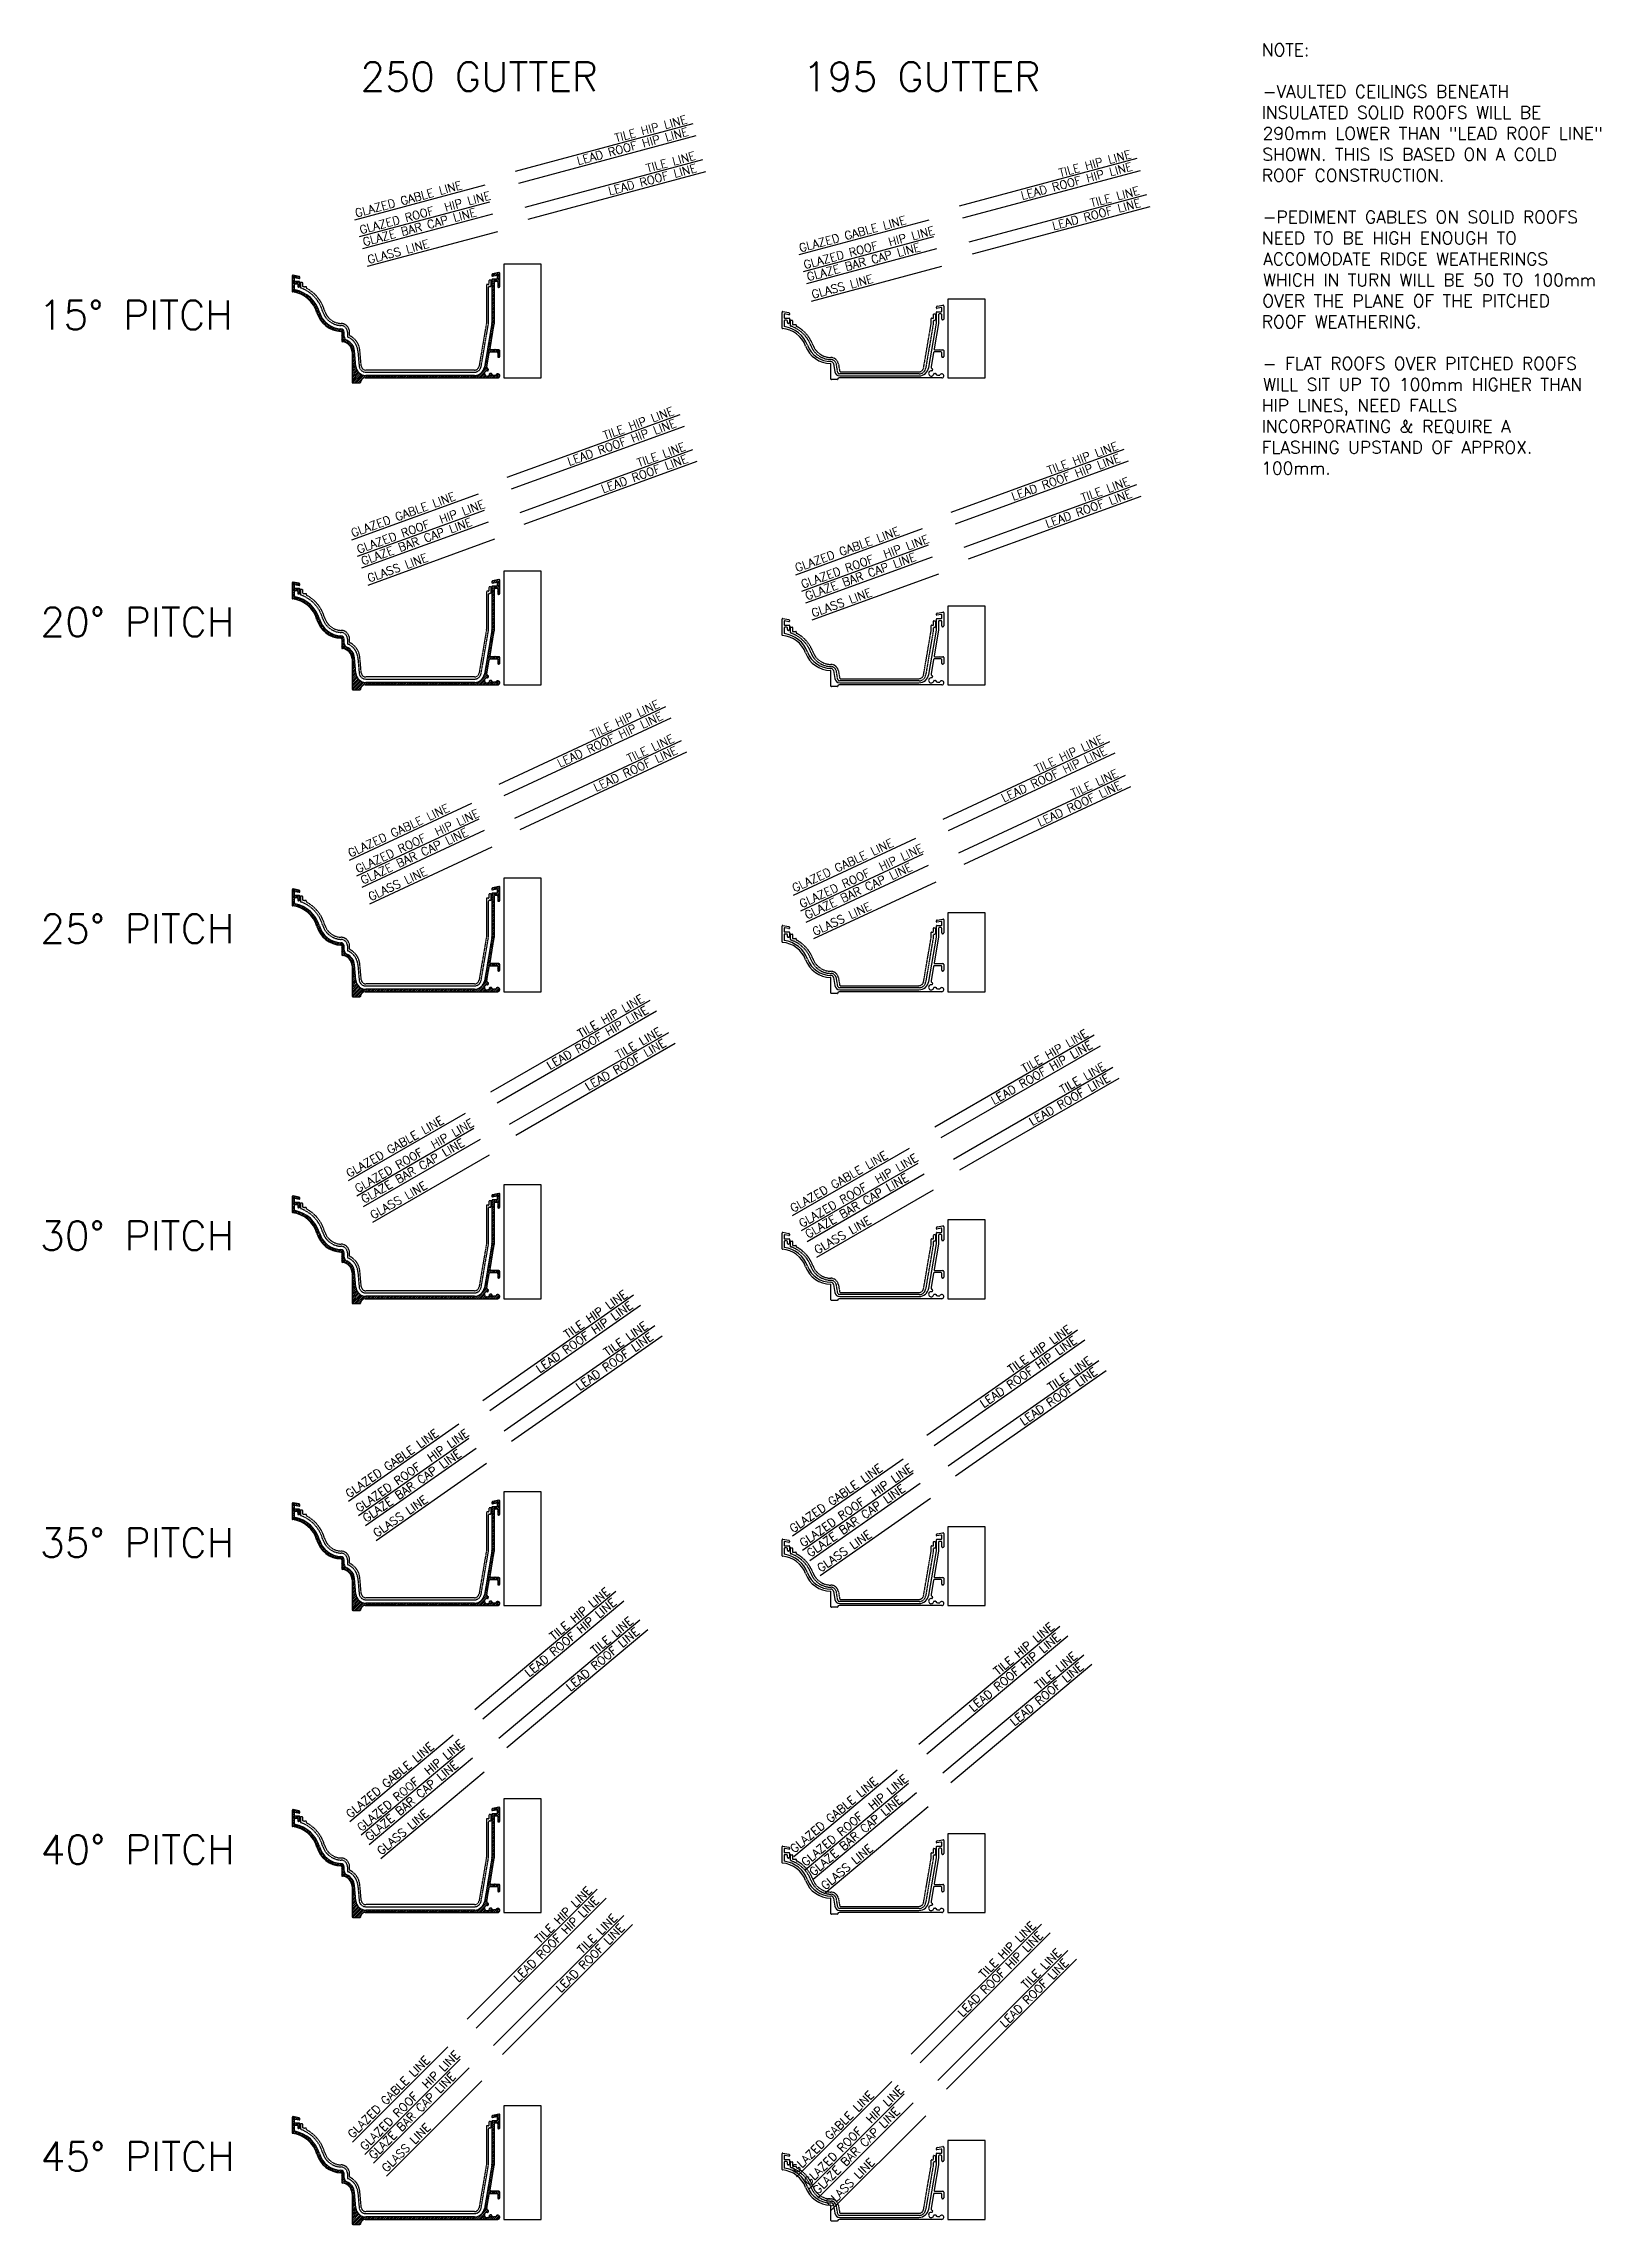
# Model space of a CAD drawing. Header units: millimetres. Extents: x -38686 to 870903, y -23218 to 232707.
# Drawn here: x 24802 to 32048, y 5946 to 16101 of the extents above; entities that cross this region are included whole.
import ezdxf

# ---------------------------------------------------------------- set-up
doc = ezdxf.new("R2010")
doc.units = ezdxf.units.MM
doc.header["$LTSCALE"] = 10
doc.linetypes.add('HIDDEN', pattern=[0.375, 0.25, -0.125])
for name, color, linetype in [('40 - Detail Outline', 142, 'Continuous'), ('44 - Detail Text', 7, 'Continuous'), ('900 - 0.05mm Line Thickness', 250, 'Continuous'), ('907 - 0.35mm Line Thickness', 142, 'Continuous')]:
    doc.layers.add(name, color=color, linetype=linetype)
doc.styles.add('1-20', font='romans.shx', dxfattribs={"width": 0.8, "height": 35})

msp = doc.modelspace()

# ---------------------------------------------------------------- texts
at = {"layer": '44 - Detail Text', "color": 3, "style": '1-20'}
for s, height, p in [('NOTE:', 57.9368, (30472.155, 16042.735)), ('250 GUTTER', 135.1859, (26276.039, 15879.841)), ('195 GUTTER', 135.1859, (28335.245, 15879.841)), ('-VAULTED CEILINGS BENEATH', 57.93681, (30475.751, 15848.624)), ('INSULATED SOLID ROOFS WILL BE', 57.93681, (30470.772, 15751.035)), ('290mm LOWER THAN "LEAD ROOF LINE"', 57.93681, (30475.949, 15653.446)), ('SHOWN. THIS IS BASED ON A COLD', 57.93681, (30474.684, 15555.858)), ('ROOF CONSTRUCTION.', 57.93681, (30471.957, 15458.269)), ('-PEDIMENT GABLES ON SOLID ROOFS', 57.93681, (30475.751, 15264.118)), ('NEED TO BE HIGH ENOUGH TO', 57.93681, (30472.155, 15166.53)), ('ACCOMODATE RIDGE WEATHERINGS', 57.93681, (30478.32, 15068.941)), ('WHICH IN TURN WILL BE 50 TO 100mm', 57.93681, (30477.332, 14971.352)), ('OVER THE PLANE OF THE PITCHED', 57.93681, (30474.407, 14873.763)), ('15° PITCH', 135.1859, (24778.537, 14769.448)), ('ROOF WEATHERING.', 57.93681, (30471.957, 14776.174)), ('- FLAT ROOFS OVER PITCHED ROOFS', 57.93681, (30475.751, 14582.024)), ('WILL SIT UP TO 100mm HIGHER THAN', 57.93681, (30477.332, 14484.435)), ('HIP LINES, NEED FALLS', 57.93681, (30471.839, 14386.886)), ('INCORPORATING & REQUIRE A', 57.93681, (30470.772, 14289.297)), ('FLASHING UPSTAND OF APPROX.', 57.93681, (30471.681, 14191.708)), ('100mm.', 57.9368, (30469.507, 14094.909)), ('20° PITCH', 135.1859, (24786.052, 13340.34)), ('25° PITCH', 135.1859, (24786.052, 11911.232)), ('30° PITCH', 135.1859, (24784.854, 10482.217)), ('35° PITCH', 135.1859, (24784.854, 9053.109)), ('40° PITCH', 135.1859, (24787.62, 7623.908)), ('45° PITCH', 135.1859, (24787.62, 6194.8))]:
    msp.add_text(s, height=height, dxfattribs=at).set_placement(p)
for s, height, rotation, p in [('TILE HIP LINE', 38.62454, 15, (27466.306, 15641.404)), ('LEAD ROOF HIP LINE', 38.62454, 15, (27289.919, 15535.197)), ('LEAD ROOF LINE', 38.62454, 15, (27436.268, 15394.469)), ('TILE LINE', 38.6245, 15, (27612.655, 15500.676)), ('LEAD ROOF HIP LINE', 38.62454, 15, (29356.64, 15372.775)), ('TILE HIP LINE', 38.62454, 15, (29533.027, 15478.982)), ('GLAZED GABLE LINE', 38.62454, 15, (26257.465, 15291.586)), ('TILE LINE', 38.6245, 15, (29679.377, 15338.255)), ('GLAZED ROOF  HIP LINE', 38.62454, 15, (26278.455, 15213.251)), ('GLAZE BAR CAP LINE', 38.62454, 15, (26293.453, 15157.276)), ('LEAD ROOF LINE', 38.62454, 15, (29502.99, 15232.048)), ('GLAZED GABLE LINE', 38.62454, 15, (28324.186, 15129.165)), ('GLAZED ROOF  HIP LINE', 38.62454, 15, (28345.176, 15050.83)), ('GLASS LINE', 38.6245, 15, (26315.446, 15075.197)), ('GLAZE BAR CAP LINE', 38.62454, 15, (28360.175, 14994.854)), ('GLASS LINE', 38.6245, 15, (28382.168, 14912.776)), ('LEAD ROOF HIP LINE', 38.62454, 20, (27248.34, 14134.43)), ('TILE HIP LINE', 38.62454, 20, (27414.799, 14255.606)), ('TILE LINE', 38.6245, 20, (27572.857, 14128.169)), ('TILE HIP LINE', 38.62454, 20, (29481.52, 14093.184)), ('LEAD ROOF LINE', 38.62454, 20, (27406.398, 14006.993)), ('LEAD ROOF HIP LINE', 38.62454, 20, (29315.061, 13972.008)), ('LEAD ROOF LINE', 38.62454, 20, (29473.119, 13844.571)), ('TILE LINE', 38.6245, 20, (29639.578, 13965.747)), ('GLAZED GABLE LINE', 38.62454, 20, (26241.047, 13801.762)), ('GLAZED ROOF  HIP LINE', 38.62454, 20, (26268.784, 13725.554)), ('GLAZE BAR CAP LINE', 38.62454, 20, (26288.604, 13671.099)), ('GLAZED GABLE LINE', 38.62454, 20, (28307.768, 13639.34)), ('GLAZED ROOF  HIP LINE', 38.62454, 20, (28335.505, 13563.133)), ('GLASS LINE', 38.6245, 20, (26317.667, 13591.25)), ('GLAZE BAR CAP LINE', 38.62454, 20, (28355.325, 13508.678)), ('GLASS LINE', 38.6245, 20, (28384.388, 13428.828)), ('TILE HIP LINE', 38.62454, 25, (27359.713, 12865.153)), ('LEAD ROOF HIP LINE', 38.62454, 25, (27204.449, 12729.931)), ('LEAD ROOF LINE', 38.62454, 25, (27373.012, 12616.754)), ('TILE LINE', 38.6245, 25, (27528.277, 12751.977)), ('LEAD ROOF HIP LINE', 38.62454, 25, (29271.17, 12567.509)), ('TILE HIP LINE', 38.62454, 25, (29426.435, 12702.732)), ('TILE LINE', 38.6245, 25, (29594.998, 12589.555)), ('LEAD ROOF LINE', 38.62454, 25, (29439.733, 12454.333)), ('GLAZED GABLE LINE', 38.62454, 25, (26229.983, 12310.737)), ('GLAZED ROOF  HIP LINE', 38.62454, 25, (26264.256, 12237.237)), ('GLAZE BAR CAP LINE', 38.62454, 25, (26288.747, 12184.717)), ('GLAZED GABLE LINE', 38.62454, 25, (28296.704, 12148.316)), ('GLAZED ROOF  HIP LINE', 38.62454, 25, (28330.977, 12074.816)), ('GLASS LINE', 38.6245, 25, (26324.659, 12107.704)), ('GLAZE BAR CAP LINE', 38.62454, 25, (28355.468, 12022.295)), ('GLASS LINE', 38.6245, 25, (28391.38, 11945.283)), ('LEAD ROOF HIP LINE', 38.62454, 30, (27158.58, 11321.513)), ('TILE HIP LINE', 38.62454, 30, (27301.468, 11469.753)), ('TILE LINE', 38.6245, 30, (27479.254, 11371.699)), ('TILE HIP LINE', 38.62454, 30, (29368.19, 11307.331)), ('LEAD ROOF LINE', 38.62454, 30, (27336.366, 11223.458)), ('LEAD ROOF HIP LINE', 38.62454, 30, (29225.301, 11159.091)), ('LEAD ROOF LINE', 38.62454, 30, (29403.087, 11061.037)), ('TILE LINE', 38.6245, 30, (29545.975, 11209.277)), ('GLAZED GABLE LINE', 38.62454, 30, (26224.357, 10818.984)), ('GLAZED ROOF  HIP LINE', 38.62454, 30, (26264.906, 10748.751)), ('GLAZE BAR CAP LINE', 38.62454, 30, (26293.881, 10698.565)), ('GLAZED GABLE LINE', 38.62454, 30, (28291.078, 10656.563)), ('GLAZED ROOF  HIP LINE', 38.62454, 30, (28331.627, 10586.329)), ('GLASS LINE', 38.6245, 30, (26336.368, 10624.975)), ('GLAZE BAR CAP LINE', 38.62454, 30, (28360.602, 10536.143)), ('GLASS LINE', 38.6245, 30, (28403.089, 10462.554)), ('TILE HIP LINE', 38.62454, 35, (27240.507, 10069.148)), ('LEAD ROOF HIP LINE', 38.62454, 35, (27111.082, 9909.018)), ('LEAD ROOF LINE', 38.62454, 35, (27296.737, 9826.832)), ('TILE LINE', 38.6245, 35, (27426.162, 9986.962)), ('LEAD ROOF HIP LINE', 38.62454, 35, (29177.804, 9746.597)), ('TILE HIP LINE', 38.62454, 35, (29307.228, 9906.726)), ('TILE LINE', 38.6245, 35, (29492.883, 9824.54)), ('LEAD ROOF LINE', 38.62454, 35, (29363.459, 9664.41)), ('GLAZED GABLE LINE', 38.62454, 35, (26224.213, 9326.979)), ('GLAZED ROOF  HIP LINE', 38.62454, 35, (26270.729, 9260.547)), ('GLAZE BAR CAP LINE', 38.62454, 35, (26303.968, 9213.077)), ('GLAZED GABLE LINE', 38.62454, 35, (28290.934, 9164.558)), ('GLAZED ROOF  HIP LINE', 38.62454, 35, (28337.45, 9098.126)), ('GLAZE BAR CAP LINE', 38.62454, 35, (28370.689, 9050.656)), ('GLASS LINE', 38.6245, 35, (26352.707, 9143.471)), ('GLASS LINE', 38.6245, 35, (28419.428, 8981.049)), ('LEAD ROOF HIP LINE', 38.62454, 40, (27062.318, 8492.321)), ('TILE HIP LINE', 38.62454, 40, (27177.294, 8663.121)), ('TILE LINE', 38.6245, 40, (27369.405, 8597.429)), ('TILE HIP LINE', 38.62454, 40, (29244.015, 8500.7)), ('LEAD ROOF LINE', 38.62454, 40, (27254.429, 8426.628)), ('LEAD ROOF HIP LINE', 38.62454, 40, (29129.039, 8329.899)), ('LEAD ROOF LINE', 38.62454, 40, (29321.15, 8264.207)), ('TILE LINE', 38.6245, 40, (29436.126, 8435.007)), ('GLAZED GABLE LINE', 38.62454, 40, (26229.551, 7835.201)), ('GLAZED ROOF  HIP LINE', 38.62454, 40, (26281.68, 7773.076)), ('GLAZE BAR CAP LINE', 38.62454, 40, (26318.929, 7728.684)), ('GLAZED GABLE LINE', 38.62454, 40, (28296.272, 7672.779)), ('GLAZED ROOF  HIP LINE', 38.62454, 40, (28348.401, 7610.654)), ('GLAZE BAR CAP LINE', 38.62454, 40, (28385.651, 7566.262)), ('GLASS LINE', 38.6245, 40, (26373.55, 7663.59)), ('GLASS LINE', 38.6245, 40, (28440.271, 7501.168)), ('TILE HIP LINE', 38.62454, 45, (27112.309, 7251.498)), ('LEAD ROOF HIP LINE', 38.62454, 45, (27012.657, 7071.326)), ('LEAD ROOF LINE', 38.62454, 45, (27209.763, 7022.627)), ('TILE LINE', 38.6245, 45, (27309.415, 7202.799)), ('LEAD ROOF HIP LINE', 38.62454, 45, (29079.378, 6908.905)), ('TILE HIP LINE', 38.62454, 45, (29179.03, 7089.076)), ('TILE LINE', 38.6245, 45, (29376.136, 7040.377)), ('LEAD ROOF LINE', 38.62454, 45, (29276.484, 6860.206)), ('GLAZED GABLE LINE', 38.62454, 45, (26240.331, 6344.126)), ('GLAZED ROOF  HIP LINE', 38.62454, 45, (26297.676, 6286.781)), ('GLAZE BAR CAP LINE', 38.62454, 45, (26338.653, 6245.804)), ('GLAZED GABLE LINE', 38.62454, 45, (28307.052, 6181.705)), ('GLAZED ROOF  HIP LINE', 38.62454, 45, (28364.397, 6124.36)), ('GLASS LINE', 38.6245, 45, (26398.738, 6185.719)), ('GLAZE BAR CAP LINE', 38.62454, 45, (28405.374, 6083.383)), ('GLASS LINE', 38.6245, 45, (28465.46, 6023.297))]:
    msp.add_text(s, height=height, rotation=rotation, dxfattribs=at).set_placement(p)

# ---------------------------------------------------------------- linework, layer by layer
at = {"color": 250, "linetype": 'Continuous', "ltscale": 10}
for p, q in [((26888.534, 15021.622), (26896.02, 15029.109)), ((26894.502, 15018.919), (26907.014, 15031.431)), ((26905.495, 15021.241), (26918.007, 15033.753)), ((26913.635, 15020.709), (26924.956, 15032.03)), ((25959.649, 15011.912), (25969.379, 15021.642)), ((25959.649, 15003.24), (25976.538, 15020.129)), ((25959.649, 14994.569), (25969.305, 15004.225)), ((25959.649, 14985.897), (25969.305, 14995.553)), ((25959.649, 14977.226), (25974.851, 14992.428)), ((25959.649, 14968.554), (25969.305, 14978.211)), ((25959.649, 14959.883), (25969.305, 14969.539)), ((25959.649, 14951.211), (25969.305, 14960.868)), ((25961.229, 14944.12), (25971.485, 14954.377)), ((25968.745, 14942.965), (25978.526, 14952.746)), ((25973.866, 14982.772), (25983.523, 14992.428)), ((25975.549, 15010.469), (25983.697, 15018.616)), ((25975.91, 14941.458), (25985.387, 14950.935)), ((25982.275, 14982.509), (25992.194, 14992.428)), ((25982.708, 15008.956), (25990.855, 15017.104)), ((25982.756, 14939.632), (25991.978, 14948.855)), ((25984.738, 14976.3), (25994.394, 14985.957)), ((25985.738, 14968.629), (25994.394, 14977.285)), ((25989.311, 14937.516), (25998.319, 14946.524)), ((25989.866, 15007.443), (25994.394, 15011.971)), ((25995.597, 14935.131), (26004.424, 14943.958)), ((26001.633, 14932.495), (26010.307, 14941.169)), ((26007.43, 14929.621), (26015.978, 14938.169)), ((26013.002, 14926.522), (26021.445, 14934.965)), ((26018.357, 14923.205), (26026.716, 14931.564)), ((26023.502, 14919.678), (26031.795, 14927.971)), ((26888.534, 14995.608), (26896.541, 15003.615)), ((26888.534, 14986.936), (26905.212, 15003.615)), ((26888.534, 14978.265), (26900.121, 14989.852)), ((26888.534, 14969.593), (26900.121, 14981.181)), ((26888.534, 14960.922), (26900.121, 14972.509)), ((26888.534, 14952.25), (26900.121, 14963.838)), ((26888.534, 14943.579), (26900.121, 14955.166)), ((26888.534, 14934.908), (26900.121, 14946.495)), ((26888.534, 14926.236), (26900.121, 14937.823)), ((26888.534, 14917.565), (26900.121, 14929.152)), ((26904.227, 14993.958), (26925.262, 15014.994)), ((26912.762, 14993.822), (26925.262, 15006.322)), ((26913.64, 15012.042), (26925.262, 15023.665)), ((26915.606, 14987.994), (26925.262, 14997.651)), ((26915.606, 14979.323), (26925.262, 14988.979)), ((26915.606, 14970.652), (26925.262, 14980.308)), ((26919.015, 14965.389), (26925.262, 14971.636)), ((26028.442, 14915.947), (26036.686, 14924.191)), ((26033.181, 14912.015), (26041.393, 14920.227)), ((26037.723, 14907.885), (26045.918, 14916.08)), ((26042.067, 14903.557), (26050.262, 14911.753)), ((26046.214, 14899.033), (26054.424, 14907.243)), ((26050.163, 14894.311), (26058.404, 14902.552)), ((26053.912, 14889.389), (26062.2, 14897.676)), ((26057.457, 14884.262), (26065.809, 14892.614)), ((26060.792, 14878.925), (26069.227, 14887.36)), ((26063.91, 14873.372), (26072.448, 14881.91)), ((26066.804, 14867.594), (26075.467, 14876.257)), ((26069.461, 14861.58), (26078.274, 14870.393)), ((26071.869, 14855.316), (26080.86, 14864.307)), ((26074.009, 14848.785), (26083.212, 14857.988)), ((26076.057, 14842.162), (26085.314, 14851.419)), ((26078.401, 14835.834), (26087.394, 14844.828)), ((26081.031, 14829.792), (26089.807, 14838.569)), ((26083.927, 14824.018), (26092.529, 14832.619)), ((26087.078, 14818.496), (26095.541, 14826.96)), ((26888.534, 14908.893), (26900.121, 14920.481)), ((26888.534, 14900.222), (26900.121, 14911.809)), ((26888.534, 14891.55), (26900.121, 14903.138)), ((26888.534, 14882.879), (26900.121, 14894.466)), ((26888.534, 14874.207), (26900.121, 14885.795)), ((26888.534, 14865.536), (26900.121, 14877.123)), ((26888.534, 14856.864), (26900.121, 14868.452)), ((26888.534, 14848.193), (26900.121, 14859.78)), ((26888.534, 14839.522), (26900.121, 14851.109)), ((26888.534, 14830.85), (26900.121, 14842.437)), ((26888.534, 14822.179), (26900.121, 14833.766)), ((26090.47, 14813.218), (26098.827, 14821.574)), ((26094.097, 14808.173), (26102.376, 14816.452)), ((26097.953, 14803.357), (26106.179, 14811.584)), ((26102.033, 14798.766), (26110.232, 14806.965)), ((26106.336, 14794.397), (26114.531, 14802.592)), ((26110.861, 14790.251), (26119.076, 14798.466)), ((26115.61, 14786.328), (26123.87, 14794.588)), ((26120.586, 14782.633), (26128.916, 14790.963)), ((26125.794, 14779.17), (26134.222, 14787.598)), ((26131.242, 14775.946), (26139.799, 14784.503)), ((26136.94, 14772.973), (26145.66, 14781.693)), ((26142.901, 14770.262), (26151.825, 14779.186)), ((26149.142, 14767.831), (26158.317, 14777.007)), ((26155.683, 14765.702), (26165.17, 14775.189)), ((26162.554, 14763.901), (26172.428, 14773.775)), ((26169.789, 14762.465), (26180.151, 14772.826)), ((26177.439, 14761.443), (26188.252, 14772.256)), ((26185.568, 14760.901), (26194.402, 14769.734)), ((26189.465, 14756.126), (26198.649, 14765.31)), ((26189.465, 14747.455), (26200.936, 14758.926)), ((26189.465, 14738.783), (26201.052, 14750.371)), ((26189.465, 14730.112), (26201.052, 14741.699)), ((26189.465, 14721.44), (26201.425, 14733.401)), ((26190.424, 14713.728), (26203.855, 14727.159)), ((26873.73, 14711.989), (26887.919, 14726.178)), ((26875.516, 14722.446), (26889.703, 14736.633)), ((26877.301, 14732.903), (26891.486, 14747.088)), ((26879.087, 14743.36), (26893.27, 14757.543)), ((26880.872, 14753.817), (26895.053, 14767.998)), ((26882.658, 14764.274), (26896.837, 14778.453)), ((26884.443, 14774.731), (26898.62, 14788.908)), ((26886.229, 14785.188), (26900.119, 14799.078)), ((26888.014, 14795.645), (26900.121, 14807.752)), ((26888.534, 14813.507), (26900.121, 14825.095)), ((26888.534, 14804.836), (26900.121, 14816.423)), ((26197.286, 14711.919), (26207.843, 14722.475)), ((26204.27, 14710.231), (26213.254, 14719.215)), ((26210.462, 14707.752), (26219.04, 14716.329)), ((26215.996, 14704.614), (26224.328, 14712.946)), ((26220.94, 14700.887), (26229.152, 14709.099)), ((26225.327, 14696.602), (26233.529, 14704.804)), ((26229.158, 14691.762), (26237.459, 14700.063)), ((26232.409, 14686.341), (26240.93, 14694.862)), ((26235.017, 14680.278), (26243.911, 14689.172)), ((26236.865, 14673.454), (26246.35, 14682.939)), ((26237.726, 14665.644), (26248.159, 14676.076)), ((26237.746, 14656.992), (26249.197, 14668.443)), ((26237.746, 14648.321), (26249.895, 14660.47)), ((26237.746, 14639.649), (26250.592, 14652.496)), ((26237.746, 14630.978), (26251.29, 14644.522)), ((26237.746, 14622.306), (26251.988, 14636.548)), ((26237.746, 14613.635), (26252.685, 14628.574)), ((26857.661, 14617.877), (26871.848, 14632.064)), ((26859.446, 14628.333), (26873.637, 14642.524)), ((26861.232, 14638.79), (26875.426, 14652.985)), ((26863.017, 14649.247), (26888.616, 14674.846)), ((26864.803, 14659.704), (26881.042, 14675.944)), ((26866.588, 14670.161), (26880.785, 14684.358)), ((26868.374, 14680.618), (26882.569, 14694.813)), ((26870.159, 14691.075), (26884.352, 14705.268)), ((26871.945, 14701.532), (26886.136, 14715.723)), ((26887.632, 14665.19), (26897.288, 14674.846)), ((26896.303, 14665.19), (26905.959, 14674.846)), ((26904.974, 14665.19), (26914.631, 14674.846)), ((26913.313, 14664.857), (26922.969, 14674.513)), ((26915.606, 14658.479), (26925.262, 14668.135)), ((26915.606, 14649.808), (26925.262, 14659.464)), ((26916.263, 14641.793), (26925.262, 14650.792)), ((26237.746, 14604.963), (26253.383, 14620.6)), ((26237.746, 14596.292), (26254.08, 14612.627)), ((26237.746, 14587.62), (26254.778, 14604.653)), ((26237.746, 14578.949), (26255.487, 14596.69)), ((26237.746, 14570.277), (26256.887, 14589.419)), ((26237.746, 14561.606), (26259.171, 14583.031)), ((26237.746, 14552.935), (26262.168, 14577.357)), ((26237.746, 14544.263), (26265.79, 14572.308)), ((26237.746, 14535.592), (26269.997, 14567.843)), ((26237.746, 14526.92), (26274.781, 14563.955)), ((26240.376, 14520.879), (26280.167, 14560.67)), ((26248.846, 14520.678), (26286.219, 14558.051)), ((26257.518, 14520.678), (26293.064, 14556.224)), ((26266.189, 14520.678), (26300.955, 14555.444)), ((26274.92, 14520.737), (26276.317, 14522.134)), ((26297.987, 14543.805), (26309.623, 14555.44)), ((26306.707, 14543.852), (26318.294, 14555.44)), ((26315.378, 14543.852), (26326.965, 14555.44)), ((26324.05, 14543.852), (26335.637, 14555.44)), ((26332.721, 14543.852), (26344.308, 14555.44)), ((26341.392, 14543.852), (26352.98, 14555.44)), ((26350.064, 14543.852), (26361.651, 14555.44)), ((26358.735, 14543.852), (26370.323, 14555.44)), ((26367.407, 14543.852), (26378.994, 14555.44)), ((26376.078, 14543.852), (26387.666, 14555.44)), ((26384.75, 14543.852), (26396.337, 14555.44)), ((26393.421, 14543.852), (26405.009, 14555.44)), ((26402.093, 14543.852), (26413.68, 14555.44)), ((26410.764, 14543.852), (26422.351, 14555.44)), ((26419.436, 14543.852), (26431.023, 14555.44)), ((26428.107, 14543.852), (26439.694, 14555.44)), ((26436.778, 14543.852), (26448.366, 14555.44)), ((26445.45, 14543.852), (26457.037, 14555.44)), ((26454.121, 14543.852), (26465.709, 14555.44)), ((26462.793, 14543.852), (26474.38, 14555.44)), ((26471.464, 14543.852), (26483.052, 14555.44)), ((26480.136, 14543.852), (26491.723, 14555.44)), ((26488.807, 14543.852), (26500.395, 14555.44)), ((26497.479, 14543.852), (26509.066, 14555.44)), ((26506.15, 14543.852), (26517.737, 14555.44)), ((26514.822, 14543.852), (26526.409, 14555.44)), ((26523.493, 14543.852), (26535.08, 14555.44)), ((26532.165, 14543.852), (26543.752, 14555.44)), ((26540.836, 14543.852), (26552.423, 14555.44)), ((26549.507, 14543.852), (26561.095, 14555.44)), ((26558.179, 14543.852), (26569.766, 14555.44)), ((26566.85, 14543.852), (26578.438, 14555.44)), ((26575.522, 14543.852), (26587.109, 14555.44)), ((26584.193, 14543.852), (26595.781, 14555.44)), ((26592.865, 14543.852), (26604.452, 14555.44)), ((26601.536, 14543.852), (26613.124, 14555.44)), ((26610.208, 14543.852), (26621.795, 14555.44)), ((26618.879, 14543.852), (26630.466, 14555.44)), ((26627.551, 14543.852), (26639.138, 14555.44)), ((26636.222, 14543.852), (26647.809, 14555.44)), ((26644.893, 14543.852), (26656.481, 14555.44)), ((26653.565, 14543.852), (26665.152, 14555.44)), ((26662.236, 14543.852), (26673.824, 14555.44)), ((26670.908, 14543.852), (26682.495, 14555.44)), ((26679.579, 14543.852), (26691.167, 14555.44)), ((26688.251, 14543.852), (26699.838, 14555.44)), ((26696.922, 14543.852), (26708.51, 14555.44)), ((26705.594, 14543.852), (26717.181, 14555.44)), ((26714.265, 14543.852), (26725.852, 14555.44)), ((26722.937, 14543.852), (26734.524, 14555.44)), ((26731.608, 14543.852), (26743.195, 14555.44)), ((26740.279, 14543.852), (26751.867, 14555.44)), ((26748.951, 14543.852), (26760.538, 14555.44)), ((26757.622, 14543.852), (26769.21, 14555.44)), ((26766.294, 14543.852), (26777.881, 14555.44)), ((26774.965, 14543.852), (26786.553, 14555.44)), ((26783.637, 14543.852), (26795.224, 14555.44)), ((26792.308, 14543.852), (26803.896, 14555.44)), ((26800.98, 14543.852), (26812.831, 14555.703)), ((26809.651, 14543.852), (26824.203, 14558.404)), ((26818.323, 14543.852), (26865.549, 14591.079)), ((26826.994, 14543.852), (26869.385, 14586.243)), ((26835.665, 14543.852), (26854.425, 14562.612)), ((26844.337, 14543.852), (26857.173, 14556.688)), ((26851.279, 14585.48), (26866.482, 14600.683)), ((26853.008, 14543.852), (26862.337, 14553.181)), ((26854.09, 14596.963), (26868.271, 14611.143)), ((26855.875, 14607.42), (26870.06, 14621.604)), ((26861.68, 14543.852), (26871.628, 14553.8)), ((26868.135, 14576.322), (26871.691, 14579.878)), ((26870.351, 14543.852), (26888.093, 14561.594)), ((26876.947, 14559.119), (26882.325, 14564.498)), ((26879.023, 14543.852), (26891.829, 14556.659)), ((26887.694, 14543.852), (26899.515, 14555.674)), ((26896.366, 14543.852), (26915.678, 14563.164)), ((26905.037, 14543.852), (26921.962, 14560.778)), ((26913.709, 14543.852), (26925.104, 14555.248)), ((25959.649, 13582.804), (25969.379, 13592.534)), ((25959.649, 13574.132), (25976.538, 13591.021)), ((25959.649, 13565.461), (25969.305, 13575.117)), ((25959.649, 13556.789), (25969.305, 13566.445)), ((25959.649, 13548.118), (25974.851, 13563.32)), ((25959.649, 13539.446), (25969.305, 13549.103)), ((25959.649, 13530.775), (25969.305, 13540.431)), ((25959.649, 13522.103), (25969.305, 13531.76)), ((25961.229, 13515.012), (25971.485, 13525.269)), ((25968.745, 13513.857), (25978.526, 13523.638)), ((25973.866, 13553.664), (25983.523, 13563.32)), ((25975.549, 13581.361), (25983.697, 13589.508)), ((25975.91, 13512.35), (25985.387, 13521.827)), ((25982.275, 13553.401), (25992.194, 13563.32)), ((25982.708, 13579.848), (25990.855, 13587.996)), ((25982.756, 13510.524), (25991.978, 13519.747)), ((25984.738, 13547.192), (25994.394, 13556.849)), ((25985.738, 13539.521), (25994.394, 13548.177)), ((25989.311, 13508.408), (25998.319, 13517.416)), ((25989.866, 13578.335), (25994.394, 13582.863)), ((25995.597, 13506.023), (26004.424, 13514.85)), ((26001.633, 13503.387), (26010.307, 13512.061)), ((26007.43, 13500.513), (26015.978, 13509.061)), ((26013.002, 13497.414), (26021.445, 13505.857)), ((26888.534, 13592.514), (26896.02, 13600.001)), ((26888.534, 13566.5), (26896.541, 13574.507)), ((26888.534, 13557.828), (26905.212, 13574.507)), ((26888.534, 13549.157), (26900.121, 13560.744)), ((26888.534, 13540.485), (26900.121, 13552.073)), ((26888.534, 13531.814), (26900.121, 13543.401)), ((26888.534, 13523.142), (26900.121, 13534.73)), ((26888.534, 13514.471), (26900.121, 13526.058)), ((26888.534, 13505.8), (26900.121, 13517.387)), ((26888.534, 13497.128), (26900.121, 13508.715)), ((26894.502, 13589.811), (26907.014, 13602.323)), ((26904.227, 13564.85), (26925.262, 13585.886)), ((26905.495, 13592.133), (26918.007, 13604.645)), ((26912.762, 13564.714), (26925.262, 13577.214)), ((26913.635, 13591.601), (26924.956, 13602.922)), ((26913.64, 13582.934), (26925.262, 13594.557)), ((26915.606, 13558.886), (26925.262, 13568.543)), ((26915.606, 13550.215), (26925.262, 13559.871)), ((26915.606, 13541.544), (26925.262, 13551.2)), ((26919.015, 13536.281), (26925.262, 13542.528)), ((26018.357, 13494.097), (26026.716, 13502.456)), ((26023.502, 13490.57), (26031.795, 13498.863)), ((26028.442, 13486.839), (26036.686, 13495.083)), ((26033.181, 13482.907), (26041.393, 13491.119)), ((26037.723, 13478.777), (26045.918, 13486.972)), ((26042.067, 13474.449), (26050.262, 13482.645)), ((26046.214, 13469.925), (26054.424, 13478.135)), ((26050.163, 13465.203), (26058.404, 13473.444)), ((26053.912, 13460.281), (26062.2, 13468.568)), ((26057.457, 13455.154), (26065.809, 13463.506)), ((26060.792, 13449.817), (26069.227, 13458.252)), ((26063.91, 13444.264), (26072.448, 13452.802)), ((26066.804, 13438.486), (26075.467, 13447.149)), ((26069.461, 13432.472), (26078.274, 13441.285)), ((26071.869, 13426.208), (26080.86, 13435.199)), ((26074.009, 13419.677), (26083.212, 13428.88)), ((26076.057, 13413.054), (26085.314, 13422.311)), ((26078.401, 13406.726), (26087.394, 13415.72)), ((26081.031, 13400.684), (26089.807, 13409.461)), ((26888.534, 13488.457), (26900.121, 13500.044)), ((26888.534, 13479.785), (26900.121, 13491.373)), ((26888.534, 13471.114), (26900.121, 13482.701)), ((26888.534, 13462.442), (26900.121, 13474.03)), ((26888.534, 13453.771), (26900.121, 13465.358)), ((26888.534, 13445.099), (26900.121, 13456.687)), ((26888.534, 13436.428), (26900.121, 13448.015)), ((26888.534, 13427.756), (26900.121, 13439.344)), ((26888.534, 13419.085), (26900.121, 13430.672)), ((26888.534, 13410.414), (26900.121, 13422.001)), ((26888.534, 13401.742), (26900.121, 13413.329)), ((26888.534, 13393.071), (26900.121, 13404.658)), ((26083.927, 13394.91), (26092.529, 13403.511)), ((26087.078, 13389.388), (26095.541, 13397.852)), ((26090.47, 13384.11), (26098.827, 13392.466)), ((26094.097, 13379.065), (26102.376, 13387.344)), ((26097.953, 13374.249), (26106.179, 13382.476)), ((26102.033, 13369.658), (26110.232, 13377.857)), ((26106.336, 13365.289), (26114.531, 13373.484)), ((26110.861, 13361.143), (26119.076, 13369.358)), ((26115.61, 13357.22), (26123.87, 13365.48)), ((26120.586, 13353.525), (26128.916, 13361.855)), ((26125.794, 13350.062), (26134.222, 13358.49)), ((26131.242, 13346.838), (26139.799, 13355.395)), ((26136.94, 13343.865), (26145.66, 13352.585)), ((26142.901, 13341.154), (26151.825, 13350.078)), ((26149.142, 13338.723), (26158.317, 13347.899)), ((26155.683, 13336.594), (26165.17, 13346.081)), ((26162.554, 13334.793), (26172.428, 13344.667)), ((26169.789, 13333.357), (26180.151, 13343.718)), ((26177.439, 13332.335), (26188.252, 13343.148)), ((26185.568, 13331.793), (26194.402, 13340.626)), ((26189.465, 13327.018), (26198.649, 13336.202)), ((26189.465, 13318.347), (26200.936, 13329.818)), ((26189.465, 13309.675), (26201.052, 13321.263)), ((26189.465, 13301.004), (26201.052, 13312.591)), ((26189.465, 13292.332), (26201.425, 13304.293)), ((26875.516, 13293.338), (26889.703, 13307.525)), ((26877.301, 13303.795), (26891.486, 13317.98)), ((26879.087, 13314.252), (26893.27, 13328.435)), ((26880.872, 13324.709), (26895.053, 13338.89)), ((26882.658, 13335.166), (26896.837, 13349.345)), ((26884.443, 13345.623), (26898.62, 13359.8)), ((26886.229, 13356.08), (26900.119, 13369.97)), ((26888.014, 13366.537), (26900.121, 13378.644)), ((26888.534, 13384.399), (26900.121, 13395.987)), ((26888.534, 13375.728), (26900.121, 13387.315)), ((26190.424, 13284.62), (26203.855, 13298.051)), ((26197.286, 13282.811), (26207.843, 13293.367)), ((26204.27, 13281.123), (26213.254, 13290.107)), ((26210.462, 13278.644), (26219.04, 13287.221)), ((26215.996, 13275.506), (26224.328, 13283.838)), ((26220.94, 13271.779), (26229.152, 13279.991)), ((26225.327, 13267.494), (26233.529, 13275.696)), ((26229.158, 13262.654), (26237.459, 13270.955)), ((26232.409, 13257.233), (26240.93, 13265.754)), ((26235.017, 13251.17), (26243.911, 13260.064)), ((26236.865, 13244.346), (26246.35, 13253.831)), ((26237.726, 13236.536), (26248.159, 13246.968)), ((26237.746, 13227.884), (26249.197, 13239.335)), ((26237.746, 13219.213), (26249.895, 13231.362)), ((26237.746, 13210.541), (26250.592, 13223.388)), ((26237.746, 13201.87), (26251.29, 13215.414)), ((26237.746, 13193.198), (26251.988, 13207.44)), ((26857.661, 13188.769), (26871.848, 13202.956)), ((26859.446, 13199.225), (26873.637, 13213.416)), ((26861.232, 13209.682), (26875.426, 13223.877)), ((26863.017, 13220.139), (26888.616, 13245.738)), ((26864.803, 13230.596), (26881.042, 13246.836)), ((26866.588, 13241.053), (26880.785, 13255.25)), ((26868.374, 13251.51), (26882.569, 13265.705)), ((26870.159, 13261.967), (26884.352, 13276.16)), ((26871.945, 13272.424), (26886.136, 13286.615)), ((26873.73, 13282.881), (26887.919, 13297.07)), ((26887.632, 13236.082), (26897.288, 13245.738)), ((26896.303, 13236.082), (26905.959, 13245.738)), ((26904.974, 13236.082), (26914.631, 13245.738)), ((26913.313, 13235.749), (26922.969, 13245.405)), ((26915.606, 13229.371), (26925.262, 13239.027)), ((26915.606, 13220.7), (26925.262, 13230.356)), ((26916.263, 13212.685), (26925.262, 13221.684)), ((26237.746, 13184.527), (26252.685, 13199.466)), ((26237.746, 13175.855), (26253.383, 13191.492)), ((26237.746, 13167.184), (26254.08, 13183.519)), ((26237.746, 13158.512), (26254.778, 13175.545)), ((26237.746, 13149.841), (26255.487, 13167.582)), ((26237.746, 13141.169), (26256.887, 13160.311)), ((26237.746, 13132.498), (26259.171, 13153.923)), ((26237.746, 13123.827), (26262.168, 13148.249)), ((26237.746, 13115.155), (26265.79, 13143.2)), ((26237.746, 13106.484), (26269.997, 13138.735)), ((26237.746, 13097.812), (26274.781, 13134.847)), ((26240.376, 13091.771), (26280.167, 13131.562)), ((26248.846, 13091.57), (26286.219, 13128.943)), ((26257.518, 13091.57), (26293.064, 13127.116)), ((26266.189, 13091.57), (26300.955, 13126.336)), ((26297.987, 13114.697), (26309.623, 13126.332)), ((26306.707, 13114.744), (26318.294, 13126.332)), ((26315.378, 13114.744), (26326.965, 13126.332)), ((26324.05, 13114.744), (26335.637, 13126.332)), ((26332.721, 13114.744), (26344.308, 13126.332)), ((26341.392, 13114.744), (26352.98, 13126.332)), ((26350.064, 13114.744), (26361.651, 13126.332)), ((26358.735, 13114.744), (26370.323, 13126.332)), ((26367.407, 13114.744), (26378.994, 13126.332)), ((26376.078, 13114.744), (26387.666, 13126.332)), ((26384.75, 13114.744), (26396.337, 13126.332)), ((26393.421, 13114.744), (26405.009, 13126.332)), ((26402.093, 13114.744), (26413.68, 13126.332)), ((26410.764, 13114.744), (26422.351, 13126.332)), ((26419.436, 13114.744), (26431.023, 13126.332)), ((26428.107, 13114.744), (26439.694, 13126.332)), ((26436.778, 13114.744), (26448.366, 13126.332)), ((26445.45, 13114.744), (26457.037, 13126.332)), ((26454.121, 13114.744), (26465.709, 13126.332)), ((26462.793, 13114.744), (26474.38, 13126.332)), ((26471.464, 13114.744), (26483.052, 13126.332)), ((26480.136, 13114.744), (26491.723, 13126.332)), ((26488.807, 13114.744), (26500.395, 13126.332)), ((26497.479, 13114.744), (26509.066, 13126.332)), ((26506.15, 13114.744), (26517.737, 13126.332)), ((26514.822, 13114.744), (26526.409, 13126.332)), ((26523.493, 13114.744), (26535.08, 13126.332)), ((26532.165, 13114.744), (26543.752, 13126.332)), ((26540.836, 13114.744), (26552.423, 13126.332)), ((26549.507, 13114.744), (26561.095, 13126.332)), ((26558.179, 13114.744), (26569.766, 13126.332)), ((26566.85, 13114.744), (26578.438, 13126.332)), ((26575.522, 13114.744), (26587.109, 13126.332)), ((26584.193, 13114.744), (26595.781, 13126.332)), ((26592.865, 13114.744), (26604.452, 13126.332)), ((26601.536, 13114.744), (26613.124, 13126.332)), ((26610.208, 13114.744), (26621.795, 13126.332)), ((26618.879, 13114.744), (26630.466, 13126.332)), ((26627.551, 13114.744), (26639.138, 13126.332)), ((26636.222, 13114.744), (26647.809, 13126.332)), ((26644.893, 13114.744), (26656.481, 13126.332)), ((26653.565, 13114.744), (26665.152, 13126.332)), ((26662.236, 13114.744), (26673.824, 13126.332)), ((26670.908, 13114.744), (26682.495, 13126.332)), ((26679.579, 13114.744), (26691.167, 13126.332)), ((26688.251, 13114.744), (26699.838, 13126.332)), ((26696.922, 13114.744), (26708.51, 13126.332)), ((26705.594, 13114.744), (26717.181, 13126.332)), ((26714.265, 13114.744), (26725.852, 13126.332)), ((26722.937, 13114.744), (26734.524, 13126.332)), ((26731.608, 13114.744), (26743.195, 13126.332)), ((26740.279, 13114.744), (26751.867, 13126.332)), ((26748.951, 13114.744), (26760.538, 13126.332)), ((26757.622, 13114.744), (26769.21, 13126.332)), ((26766.294, 13114.744), (26777.881, 13126.332)), ((26774.965, 13114.744), (26786.553, 13126.332)), ((26783.637, 13114.744), (26795.224, 13126.332)), ((26792.308, 13114.744), (26803.896, 13126.332)), ((26800.98, 13114.744), (26812.831, 13126.595)), ((26809.651, 13114.744), (26824.203, 13129.296)), ((26818.323, 13114.744), (26865.549, 13161.971)), ((26826.994, 13114.744), (26869.385, 13157.135)), ((26835.665, 13114.744), (26854.425, 13133.504)), ((26844.337, 13114.744), (26857.173, 13127.58)), ((26851.279, 13156.372), (26866.482, 13171.575)), ((26853.008, 13114.744), (26862.337, 13124.073)), ((26854.09, 13167.855), (26868.271, 13182.035)), ((26855.875, 13178.312), (26870.06, 13192.496)), ((26861.68, 13114.744), (26871.628, 13124.692)), ((26868.135, 13147.214), (26871.691, 13150.77)), ((26870.351, 13114.744), (26888.093, 13132.486)), ((26876.947, 13130.011), (26882.325, 13135.39)), ((26879.023, 13114.744), (26891.829, 13127.551)), ((26887.694, 13114.744), (26899.515, 13126.566)), ((26896.366, 13114.744), (26915.678, 13134.056)), ((26905.037, 13114.744), (26921.962, 13131.67)), ((26913.709, 13114.744), (26925.104, 13126.14)), ((26274.92, 13091.629), (26276.317, 13093.026)), ((25959.649, 12153.696), (25969.379, 12163.426)), ((25959.649, 12145.024), (25976.538, 12161.913)), ((25959.649, 12136.353), (25969.305, 12146.009)), ((25959.649, 12127.681), (25969.305, 12137.337)), ((25959.649, 12119.01), (25974.851, 12134.212)), ((25959.649, 12110.338), (25969.305, 12119.995)), ((25959.649, 12101.667), (25969.305, 12111.323)), ((25959.649, 12092.995), (25969.305, 12102.652)), ((25961.229, 12085.904), (25971.485, 12096.161)), ((25968.745, 12084.749), (25978.526, 12094.53)), ((25973.866, 12124.556), (25983.523, 12134.212)), ((25975.549, 12152.253), (25983.697, 12160.4)), ((25975.91, 12083.242), (25985.387, 12092.719)), ((25982.275, 12124.293), (25992.194, 12134.212)), ((25982.708, 12150.74), (25990.855, 12158.888)), ((25982.756, 12081.416), (25991.978, 12090.639)), ((25984.738, 12118.084), (25994.394, 12127.741)), ((25985.738, 12110.413), (25994.394, 12119.069)), ((25989.311, 12079.3), (25998.319, 12088.308)), ((25989.866, 12149.227), (25994.394, 12153.755)), ((25995.597, 12076.915), (26004.424, 12085.742)), ((26888.534, 12163.406), (26896.02, 12170.893)), ((26888.534, 12137.392), (26896.541, 12145.399)), ((26888.534, 12128.72), (26905.212, 12145.399)), ((26888.534, 12120.049), (26900.121, 12131.636)), ((26888.534, 12111.377), (26900.121, 12122.965)), ((26888.534, 12102.706), (26900.121, 12114.293)), ((26888.534, 12094.034), (26900.121, 12105.622)), ((26888.534, 12085.363), (26900.121, 12096.95)), ((26888.534, 12076.692), (26900.121, 12088.279)), ((26894.502, 12160.703), (26907.014, 12173.215)), ((26904.227, 12135.742), (26925.262, 12156.778)), ((26905.495, 12163.025), (26918.007, 12175.537)), ((26912.762, 12135.606), (26925.262, 12148.106)), ((26913.635, 12162.493), (26924.956, 12173.814)), ((26913.64, 12153.826), (26925.262, 12165.449)), ((26915.606, 12129.778), (26925.262, 12139.435)), ((26915.606, 12121.107), (26925.262, 12130.763)), ((26915.606, 12112.436), (26925.262, 12122.092)), ((26919.015, 12107.173), (26925.262, 12113.42)), ((26001.633, 12074.279), (26010.307, 12082.953)), ((26007.43, 12071.405), (26015.978, 12079.953)), ((26013.002, 12068.306), (26021.445, 12076.749)), ((26018.357, 12064.989), (26026.716, 12073.348)), ((26023.502, 12061.462), (26031.795, 12069.755)), ((26028.442, 12057.731), (26036.686, 12065.975)), ((26033.181, 12053.799), (26041.393, 12062.011)), ((26037.723, 12049.669), (26045.918, 12057.864)), ((26042.067, 12045.341), (26050.262, 12053.537)), ((26046.214, 12040.817), (26054.424, 12049.027)), ((26050.163, 12036.095), (26058.404, 12044.336)), ((26053.912, 12031.173), (26062.2, 12039.46)), ((26057.457, 12026.046), (26065.809, 12034.398)), ((26060.792, 12020.709), (26069.227, 12029.144)), ((26063.91, 12015.156), (26072.448, 12023.694)), ((26066.804, 12009.378), (26075.467, 12018.041)), ((26069.461, 12003.364), (26078.274, 12012.177)), ((26071.869, 11997.1), (26080.86, 12006.091)), ((26074.009, 11990.569), (26083.212, 11999.772)), ((26076.057, 11983.946), (26085.314, 11993.203)), ((26078.401, 11977.618), (26087.394, 11986.612)), ((26888.534, 12068.02), (26900.121, 12079.607)), ((26888.534, 12059.349), (26900.121, 12070.936)), ((26888.534, 12050.677), (26900.121, 12062.265)), ((26888.534, 12042.006), (26900.121, 12053.593)), ((26888.534, 12033.334), (26900.121, 12044.922)), ((26888.534, 12024.663), (26900.121, 12036.25)), ((26888.534, 12015.991), (26900.121, 12027.579)), ((26888.534, 12007.32), (26900.121, 12018.907)), ((26888.534, 11998.648), (26900.121, 12010.236)), ((26888.534, 11989.977), (26900.121, 12001.564)), ((26888.534, 11981.306), (26900.121, 11992.893)), ((26888.534, 11972.634), (26900.121, 11984.221)), ((26081.031, 11971.576), (26089.807, 11980.353)), ((26083.927, 11965.802), (26092.529, 11974.403)), ((26087.078, 11960.28), (26095.541, 11968.744)), ((26090.47, 11955.002), (26098.827, 11963.358)), ((26094.097, 11949.957), (26102.376, 11958.236)), ((26097.953, 11945.141), (26106.179, 11953.368)), ((26102.033, 11940.55), (26110.232, 11948.749)), ((26106.336, 11936.181), (26114.531, 11944.376)), ((26110.861, 11932.035), (26119.076, 11940.25)), ((26115.61, 11928.112), (26123.87, 11936.372)), ((26120.586, 11924.417), (26128.916, 11932.747)), ((26125.794, 11920.954), (26134.222, 11929.382)), ((26131.242, 11917.73), (26139.799, 11926.287)), ((26136.94, 11914.757), (26145.66, 11923.477)), ((26142.901, 11912.046), (26151.825, 11920.97)), ((26149.142, 11909.615), (26158.317, 11918.791)), ((26155.683, 11907.486), (26165.17, 11916.973)), ((26162.554, 11905.685), (26172.428, 11915.559)), ((26169.789, 11904.249), (26180.151, 11914.61)), ((26177.439, 11903.227), (26188.252, 11914.04)), ((26185.568, 11902.685), (26194.402, 11911.518)), ((26189.465, 11897.91), (26198.649, 11907.094)), ((26189.465, 11889.239), (26200.936, 11900.71)), ((26189.465, 11880.567), (26201.052, 11892.155)), ((26189.465, 11871.896), (26201.052, 11883.483)), ((26877.301, 11874.687), (26891.486, 11888.872)), ((26879.087, 11885.144), (26893.27, 11899.327)), ((26880.872, 11895.601), (26895.053, 11909.782)), ((26882.658, 11906.058), (26896.837, 11920.237)), ((26884.443, 11916.515), (26898.62, 11930.692)), ((26886.229, 11926.972), (26900.119, 11940.862)), ((26888.014, 11937.429), (26900.121, 11949.536)), ((26888.534, 11963.963), (26900.121, 11975.55)), ((26888.534, 11955.291), (26900.121, 11966.879)), ((26888.534, 11946.62), (26900.121, 11958.207)), ((26189.465, 11863.224), (26201.425, 11875.185)), ((26190.424, 11855.512), (26203.855, 11868.943)), ((26197.286, 11853.703), (26207.843, 11864.259)), ((26204.27, 11852.015), (26213.254, 11860.999)), ((26210.462, 11849.536), (26219.04, 11858.113)), ((26215.996, 11846.398), (26224.328, 11854.73)), ((26220.94, 11842.671), (26229.152, 11850.883)), ((26225.327, 11838.386), (26233.529, 11846.588)), ((26229.158, 11833.546), (26237.459, 11841.847)), ((26232.409, 11828.125), (26240.93, 11836.646)), ((26235.017, 11822.062), (26243.911, 11830.956)), ((26236.865, 11815.238), (26246.35, 11824.723)), ((26237.726, 11807.428), (26248.159, 11817.86)), ((26237.746, 11798.776), (26249.197, 11810.227)), ((26237.746, 11790.105), (26249.895, 11802.254)), ((26237.746, 11781.433), (26250.592, 11794.28)), ((26237.746, 11772.762), (26251.29, 11786.306)), ((26859.446, 11770.117), (26873.637, 11784.308)), ((26861.232, 11780.574), (26875.426, 11794.769)), ((26863.017, 11791.031), (26888.616, 11816.63)), ((26864.803, 11801.488), (26881.042, 11817.728)), ((26866.588, 11811.945), (26880.785, 11826.142)), ((26868.374, 11822.402), (26882.569, 11836.597)), ((26870.159, 11832.859), (26884.352, 11847.052)), ((26871.945, 11843.316), (26886.136, 11857.507)), ((26873.73, 11853.773), (26887.919, 11867.962)), ((26875.516, 11864.23), (26889.703, 11878.417)), ((26887.632, 11806.974), (26897.288, 11816.63)), ((26896.303, 11806.974), (26905.959, 11816.63)), ((26904.974, 11806.974), (26914.631, 11816.63)), ((26913.313, 11806.641), (26922.969, 11816.297)), ((26915.606, 11800.263), (26925.262, 11809.919)), ((26915.606, 11791.592), (26925.262, 11801.248)), ((26916.263, 11783.577), (26925.262, 11792.576)), ((26237.746, 11764.09), (26251.988, 11778.332)), ((26237.746, 11755.419), (26252.685, 11770.358)), ((26237.746, 11746.747), (26253.383, 11762.384)), ((26237.746, 11738.076), (26254.08, 11754.411)), ((26237.746, 11729.404), (26254.778, 11746.437)), ((26237.746, 11720.733), (26255.487, 11738.474)), ((26237.746, 11712.061), (26256.887, 11731.203)), ((26237.746, 11703.39), (26259.171, 11724.815)), ((26237.746, 11694.719), (26262.168, 11719.141)), ((26237.746, 11686.047), (26265.79, 11714.092)), ((26237.746, 11677.376), (26269.997, 11709.627)), ((26237.746, 11668.704), (26274.781, 11705.739)), ((26240.376, 11662.663), (26280.167, 11702.454)), ((26248.846, 11662.462), (26286.219, 11699.835)), ((26257.518, 11662.462), (26293.064, 11698.008)), ((26266.189, 11662.462), (26300.955, 11697.228)), ((26297.987, 11685.589), (26309.623, 11697.224)), ((26306.707, 11685.636), (26318.294, 11697.224)), ((26315.378, 11685.636), (26326.965, 11697.224)), ((26324.05, 11685.636), (26335.637, 11697.224)), ((26332.721, 11685.636), (26344.308, 11697.224)), ((26341.392, 11685.636), (26352.98, 11697.224)), ((26350.064, 11685.636), (26361.651, 11697.224)), ((26358.735, 11685.636), (26370.323, 11697.224)), ((26367.407, 11685.636), (26378.994, 11697.224)), ((26376.078, 11685.636), (26387.666, 11697.224)), ((26384.75, 11685.636), (26396.337, 11697.224)), ((26393.421, 11685.636), (26405.009, 11697.224)), ((26402.093, 11685.636), (26413.68, 11697.224)), ((26410.764, 11685.636), (26422.351, 11697.224)), ((26419.436, 11685.636), (26431.023, 11697.224)), ((26428.107, 11685.636), (26439.694, 11697.224)), ((26436.778, 11685.636), (26448.366, 11697.224)), ((26445.45, 11685.636), (26457.037, 11697.224)), ((26454.121, 11685.636), (26465.709, 11697.224)), ((26462.793, 11685.636), (26474.38, 11697.224)), ((26471.464, 11685.636), (26483.052, 11697.224)), ((26480.136, 11685.636), (26491.723, 11697.224)), ((26488.807, 11685.636), (26500.395, 11697.224)), ((26497.479, 11685.636), (26509.066, 11697.224)), ((26506.15, 11685.636), (26517.737, 11697.224)), ((26514.822, 11685.636), (26526.409, 11697.224)), ((26523.493, 11685.636), (26535.08, 11697.224)), ((26532.165, 11685.636), (26543.752, 11697.224)), ((26540.836, 11685.636), (26552.423, 11697.224)), ((26549.507, 11685.636), (26561.095, 11697.224)), ((26558.179, 11685.636), (26569.766, 11697.224)), ((26566.85, 11685.636), (26578.438, 11697.224)), ((26575.522, 11685.636), (26587.109, 11697.224)), ((26584.193, 11685.636), (26595.781, 11697.224)), ((26592.865, 11685.636), (26604.452, 11697.224)), ((26601.536, 11685.636), (26613.124, 11697.224)), ((26610.208, 11685.636), (26621.795, 11697.224)), ((26618.879, 11685.636), (26630.466, 11697.224)), ((26627.551, 11685.636), (26639.138, 11697.224)), ((26636.222, 11685.636), (26647.809, 11697.224)), ((26644.893, 11685.636), (26656.481, 11697.224)), ((26653.565, 11685.636), (26665.152, 11697.224)), ((26662.236, 11685.636), (26673.824, 11697.224)), ((26670.908, 11685.636), (26682.495, 11697.224)), ((26679.579, 11685.636), (26691.167, 11697.224)), ((26688.251, 11685.636), (26699.838, 11697.224)), ((26696.922, 11685.636), (26708.51, 11697.224)), ((26705.594, 11685.636), (26717.181, 11697.224)), ((26714.265, 11685.636), (26725.852, 11697.224)), ((26722.937, 11685.636), (26734.524, 11697.224)), ((26731.608, 11685.636), (26743.195, 11697.224)), ((26740.279, 11685.636), (26751.867, 11697.224)), ((26748.951, 11685.636), (26760.538, 11697.224)), ((26757.622, 11685.636), (26769.21, 11697.224)), ((26766.294, 11685.636), (26777.881, 11697.224)), ((26774.965, 11685.636), (26786.553, 11697.224)), ((26783.637, 11685.636), (26795.224, 11697.224)), ((26792.308, 11685.636), (26803.896, 11697.224)), ((26800.98, 11685.636), (26812.831, 11697.487)), ((26809.651, 11685.636), (26824.203, 11700.188)), ((26818.323, 11685.636), (26865.549, 11732.863)), ((26826.994, 11685.636), (26869.385, 11728.027)), ((26835.665, 11685.636), (26854.425, 11704.396)), ((26844.337, 11685.636), (26857.173, 11698.472)), ((26851.279, 11727.264), (26866.482, 11742.467)), ((26853.008, 11685.636), (26862.337, 11694.965)), ((26854.09, 11738.747), (26868.271, 11752.927)), ((26855.875, 11749.204), (26870.06, 11763.388)), ((26857.661, 11759.661), (26871.848, 11773.848)), ((26861.68, 11685.636), (26871.628, 11695.584)), ((26868.135, 11718.106), (26871.691, 11721.662)), ((26870.351, 11685.636), (26888.093, 11703.378)), ((26876.947, 11700.903), (26882.325, 11706.282)), ((26879.023, 11685.636), (26891.829, 11698.443)), ((26887.694, 11685.636), (26899.515, 11697.458)), ((26896.366, 11685.636), (26915.678, 11704.948)), ((26905.037, 11685.636), (26921.962, 11702.562)), ((26913.709, 11685.636), (26925.104, 11697.032)), ((26274.92, 11662.521), (26276.317, 11663.918)), ((25959.649, 10724.588), (25969.379, 10734.318)), ((25959.649, 10715.916), (25976.538, 10732.805)), ((25959.649, 10707.245), (25969.305, 10716.901)), ((25959.649, 10698.573), (25969.305, 10708.229)), ((25959.649, 10689.902), (25974.851, 10705.104)), ((25959.649, 10681.23), (25969.305, 10690.887)), ((25959.649, 10672.559), (25969.305, 10682.215)), ((25959.649, 10663.887), (25969.305, 10673.544)), ((25961.229, 10656.796), (25971.485, 10667.053)), ((25968.745, 10655.641), (25978.526, 10665.422)), ((25973.866, 10695.448), (25983.523, 10705.104)), ((25975.549, 10723.145), (25983.697, 10731.292)), ((25975.91, 10654.134), (25985.387, 10663.611)), ((25982.275, 10695.185), (25992.194, 10705.104)), ((25982.708, 10721.632), (25990.855, 10729.78)), ((25984.738, 10688.976), (25994.394, 10698.633)), ((25985.738, 10681.305), (25994.394, 10689.961)), ((25989.866, 10720.119), (25994.394, 10724.647)), ((26888.534, 10734.298), (26896.02, 10741.785)), ((26888.534, 10708.284), (26896.541, 10716.291)), ((26888.534, 10699.612), (26905.212, 10716.291)), ((26888.534, 10690.941), (26900.121, 10702.528)), ((26888.534, 10682.269), (26900.121, 10693.857)), ((26888.534, 10673.598), (26900.121, 10685.185)), ((26888.534, 10664.926), (26900.121, 10676.514)), ((26888.534, 10656.255), (26900.121, 10667.842)), ((26894.502, 10731.595), (26907.014, 10744.107)), ((26904.227, 10706.634), (26925.262, 10727.67)), ((26905.495, 10733.917), (26918.007, 10746.429)), ((26912.762, 10706.498), (26925.262, 10718.998)), ((26913.635, 10733.385), (26924.956, 10744.706)), ((26913.64, 10724.718), (26925.262, 10736.341)), ((26915.606, 10700.67), (26925.262, 10710.327)), ((26915.606, 10691.999), (26925.262, 10701.655)), ((26915.606, 10683.328), (26925.262, 10692.984)), ((26919.015, 10678.065), (26925.262, 10684.312)), ((25982.756, 10652.308), (25991.978, 10661.531)), ((25989.311, 10650.192), (25998.319, 10659.2)), ((25995.597, 10647.807), (26004.424, 10656.634)), ((26001.633, 10645.171), (26010.307, 10653.845)), ((26007.43, 10642.297), (26015.978, 10650.845)), ((26013.002, 10639.198), (26021.445, 10647.641)), ((26018.357, 10635.881), (26026.716, 10644.24)), ((26023.502, 10632.354), (26031.795, 10640.647)), ((26028.442, 10628.623), (26036.686, 10636.867)), ((26033.181, 10624.691), (26041.393, 10632.903)), ((26037.723, 10620.561), (26045.918, 10628.756)), ((26042.067, 10616.233), (26050.262, 10624.429)), ((26046.214, 10611.709), (26054.424, 10619.919)), ((26050.163, 10606.987), (26058.404, 10615.228)), ((26053.912, 10602.065), (26062.2, 10610.352)), ((26057.457, 10596.938), (26065.809, 10605.29)), ((26060.792, 10591.601), (26069.227, 10600.036)), ((26063.91, 10586.048), (26072.448, 10594.586)), ((26066.804, 10580.27), (26075.467, 10588.933)), ((26069.461, 10574.256), (26078.274, 10583.069)), ((26071.869, 10567.992), (26080.86, 10576.983)), ((26074.009, 10561.461), (26083.212, 10570.664)), ((26076.057, 10554.838), (26085.314, 10564.095)), ((26888.534, 10647.584), (26900.121, 10659.171)), ((26888.534, 10638.912), (26900.121, 10650.499)), ((26888.534, 10630.241), (26900.121, 10641.828)), ((26888.534, 10621.569), (26900.121, 10633.157)), ((26888.534, 10612.898), (26900.121, 10624.485)), ((26888.534, 10604.226), (26900.121, 10615.814)), ((26888.534, 10595.555), (26900.121, 10607.142)), ((26888.534, 10586.883), (26900.121, 10598.471)), ((26888.534, 10578.212), (26900.121, 10589.799)), ((26888.534, 10569.54), (26900.121, 10581.128)), ((26888.534, 10560.869), (26900.121, 10572.456)), ((26888.534, 10552.198), (26900.121, 10563.785)), ((26078.401, 10548.51), (26087.394, 10557.504)), ((26081.031, 10542.468), (26089.807, 10551.245)), ((26083.927, 10536.694), (26092.529, 10545.295)), ((26087.078, 10531.172), (26095.541, 10539.636)), ((26090.47, 10525.894), (26098.827, 10534.25)), ((26094.097, 10520.849), (26102.376, 10529.128)), ((26097.953, 10516.033), (26106.179, 10524.26)), ((26102.033, 10511.442), (26110.232, 10519.641)), ((26106.336, 10507.073), (26114.531, 10515.268)), ((26110.861, 10502.927), (26119.076, 10511.142)), ((26115.61, 10499.004), (26123.87, 10507.264)), ((26120.586, 10495.309), (26128.916, 10503.639)), ((26125.794, 10491.846), (26134.222, 10500.274)), ((26131.242, 10488.622), (26139.799, 10497.179)), ((26136.94, 10485.649), (26145.66, 10494.369)), ((26142.901, 10482.938), (26151.825, 10491.862)), ((26149.142, 10480.507), (26158.317, 10489.683)), ((26155.683, 10478.378), (26165.17, 10487.865)), ((26162.554, 10476.577), (26172.428, 10486.451)), ((26169.789, 10475.141), (26180.151, 10485.502)), ((26177.439, 10474.119), (26188.252, 10484.932)), ((26185.568, 10473.577), (26194.402, 10482.41)), ((26189.465, 10468.802), (26198.649, 10477.986)), ((26189.465, 10460.131), (26200.936, 10471.602)), ((26189.465, 10451.459), (26201.052, 10463.047)), ((26877.301, 10445.579), (26891.486, 10459.764)), ((26879.087, 10456.036), (26893.27, 10470.219)), ((26880.872, 10466.493), (26895.053, 10480.674)), ((26882.658, 10476.95), (26896.837, 10491.129)), ((26884.443, 10487.407), (26898.62, 10501.584)), ((26886.229, 10497.864), (26900.119, 10511.754)), ((26888.014, 10508.321), (26900.121, 10520.428)), ((26888.534, 10543.526), (26900.121, 10555.113)), ((26888.534, 10534.855), (26900.121, 10546.442)), ((26888.534, 10526.183), (26900.121, 10537.771)), ((26888.534, 10517.512), (26900.121, 10529.099)), ((26189.465, 10442.788), (26201.052, 10454.375)), ((26189.465, 10434.116), (26201.425, 10446.077)), ((26190.424, 10426.404), (26203.855, 10439.835)), ((26197.286, 10424.595), (26207.843, 10435.151)), ((26204.27, 10422.907), (26213.254, 10431.891)), ((26210.462, 10420.428), (26219.04, 10429.005)), ((26215.996, 10417.29), (26224.328, 10425.622)), ((26220.94, 10413.563), (26229.152, 10421.775)), ((26225.327, 10409.278), (26233.529, 10417.48)), ((26229.158, 10404.438), (26237.459, 10412.739)), ((26232.409, 10399.017), (26240.93, 10407.538)), ((26235.017, 10392.954), (26243.911, 10401.848)), ((26236.865, 10386.13), (26246.35, 10395.615)), ((26237.726, 10378.32), (26248.159, 10388.752)), ((26237.746, 10369.668), (26249.197, 10381.119)), ((26237.746, 10360.997), (26249.895, 10373.146)), ((26237.746, 10352.325), (26250.592, 10365.172)), ((26861.232, 10351.466), (26875.426, 10365.661)), ((26863.017, 10361.923), (26888.616, 10387.522)), ((26864.803, 10372.38), (26881.042, 10388.62)), ((26866.588, 10382.837), (26880.785, 10397.034)), ((26868.374, 10393.294), (26882.569, 10407.489)), ((26870.159, 10403.751), (26884.352, 10417.944)), ((26871.945, 10414.208), (26886.136, 10428.399)), ((26873.73, 10424.665), (26887.919, 10438.854)), ((26875.516, 10435.122), (26889.703, 10449.309)), ((26887.632, 10377.866), (26897.288, 10387.522)), ((26896.303, 10377.866), (26905.959, 10387.522)), ((26904.974, 10377.866), (26914.631, 10387.522)), ((26913.313, 10377.533), (26922.969, 10387.189)), ((26915.606, 10371.155), (26925.262, 10380.811)), ((26915.606, 10362.484), (26925.262, 10372.14)), ((26916.263, 10354.469), (26925.262, 10363.468)), ((26237.746, 10343.654), (26251.29, 10357.198)), ((26237.746, 10334.982), (26251.988, 10349.224)), ((26237.746, 10326.311), (26252.685, 10341.25)), ((26237.746, 10317.639), (26253.383, 10333.276)), ((26237.746, 10308.968), (26254.08, 10325.303)), ((26237.746, 10300.296), (26254.778, 10317.329)), ((26237.746, 10291.625), (26255.487, 10309.366)), ((26237.746, 10282.953), (26256.887, 10302.095)), ((26237.746, 10274.282), (26259.171, 10295.707)), ((26237.746, 10265.611), (26262.168, 10290.033)), ((26237.746, 10256.939), (26265.79, 10284.984)), ((26237.746, 10248.268), (26269.997, 10280.519)), ((26237.746, 10239.596), (26274.781, 10276.631)), ((26240.376, 10233.555), (26280.167, 10273.346)), ((26248.846, 10233.354), (26286.219, 10270.727)), ((26257.518, 10233.354), (26293.064, 10268.9)), ((26266.189, 10233.354), (26300.955, 10268.12)), ((26297.987, 10256.481), (26309.623, 10268.116)), ((26306.707, 10256.528), (26318.294, 10268.116)), ((26315.378, 10256.528), (26326.965, 10268.116)), ((26324.05, 10256.528), (26335.637, 10268.116)), ((26332.721, 10256.528), (26344.308, 10268.116)), ((26341.392, 10256.528), (26352.98, 10268.116)), ((26350.064, 10256.528), (26361.651, 10268.116)), ((26358.735, 10256.528), (26370.323, 10268.116)), ((26367.407, 10256.528), (26378.994, 10268.116)), ((26376.078, 10256.528), (26387.666, 10268.116)), ((26384.75, 10256.528), (26396.337, 10268.116)), ((26393.421, 10256.528), (26405.009, 10268.116)), ((26402.093, 10256.528), (26413.68, 10268.116)), ((26410.764, 10256.528), (26422.351, 10268.116)), ((26419.436, 10256.528), (26431.023, 10268.116)), ((26428.107, 10256.528), (26439.694, 10268.116)), ((26436.778, 10256.528), (26448.366, 10268.116)), ((26445.45, 10256.528), (26457.037, 10268.116)), ((26454.121, 10256.528), (26465.709, 10268.116)), ((26462.793, 10256.528), (26474.38, 10268.116)), ((26471.464, 10256.528), (26483.052, 10268.116)), ((26480.136, 10256.528), (26491.723, 10268.116)), ((26488.807, 10256.528), (26500.395, 10268.116)), ((26497.479, 10256.528), (26509.066, 10268.116)), ((26506.15, 10256.528), (26517.737, 10268.116)), ((26514.822, 10256.528), (26526.409, 10268.116)), ((26523.493, 10256.528), (26535.08, 10268.116)), ((26532.165, 10256.528), (26543.752, 10268.116)), ((26540.836, 10256.528), (26552.423, 10268.116)), ((26549.507, 10256.528), (26561.095, 10268.116)), ((26558.179, 10256.528), (26569.766, 10268.116)), ((26566.85, 10256.528), (26578.438, 10268.116)), ((26575.522, 10256.528), (26587.109, 10268.116)), ((26584.193, 10256.528), (26595.781, 10268.116)), ((26592.865, 10256.528), (26604.452, 10268.116)), ((26601.536, 10256.528), (26613.124, 10268.116)), ((26610.208, 10256.528), (26621.795, 10268.116)), ((26618.879, 10256.528), (26630.466, 10268.116)), ((26627.551, 10256.528), (26639.138, 10268.116)), ((26636.222, 10256.528), (26647.809, 10268.116)), ((26644.893, 10256.528), (26656.481, 10268.116)), ((26653.565, 10256.528), (26665.152, 10268.116)), ((26662.236, 10256.528), (26673.824, 10268.116)), ((26670.908, 10256.528), (26682.495, 10268.116)), ((26679.579, 10256.528), (26691.167, 10268.116)), ((26688.251, 10256.528), (26699.838, 10268.116)), ((26696.922, 10256.528), (26708.51, 10268.116)), ((26705.594, 10256.528), (26717.181, 10268.116)), ((26714.265, 10256.528), (26725.852, 10268.116)), ((26722.937, 10256.528), (26734.524, 10268.116)), ((26731.608, 10256.528), (26743.195, 10268.116)), ((26740.279, 10256.528), (26751.867, 10268.116)), ((26748.951, 10256.528), (26760.538, 10268.116)), ((26757.622, 10256.528), (26769.21, 10268.116)), ((26766.294, 10256.528), (26777.881, 10268.116)), ((26774.965, 10256.528), (26786.553, 10268.116)), ((26783.637, 10256.528), (26795.224, 10268.116)), ((26792.308, 10256.528), (26803.896, 10268.116)), ((26800.98, 10256.528), (26812.831, 10268.379)), ((26809.651, 10256.528), (26824.203, 10271.08)), ((26818.323, 10256.528), (26865.549, 10303.755)), ((26826.994, 10256.528), (26869.385, 10298.919)), ((26835.665, 10256.528), (26854.425, 10275.288)), ((26844.337, 10256.528), (26857.173, 10269.364)), ((26851.279, 10298.156), (26866.482, 10313.359)), ((26853.008, 10256.528), (26862.337, 10265.857)), ((26854.09, 10309.639), (26868.271, 10323.819)), ((26855.875, 10320.096), (26870.06, 10334.28)), ((26857.661, 10330.553), (26871.848, 10344.74)), ((26859.446, 10341.009), (26873.637, 10355.2)), ((26861.68, 10256.528), (26871.628, 10266.476)), ((26868.135, 10288.998), (26871.691, 10292.554)), ((26870.351, 10256.528), (26888.093, 10274.27)), ((26876.947, 10271.795), (26882.325, 10277.174)), ((26879.023, 10256.528), (26891.829, 10269.335)), ((26887.694, 10256.528), (26899.515, 10268.35)), ((26896.366, 10256.528), (26915.678, 10275.84)), ((26905.037, 10256.528), (26921.962, 10273.454)), ((26913.709, 10256.528), (26925.104, 10267.924)), ((26274.92, 10233.413), (26276.317, 10234.81)), ((25959.649, 9295.48), (25969.379, 9305.21)), ((25959.649, 9286.808), (25976.538, 9303.697)), ((25959.649, 9278.137), (25969.305, 9287.793)), ((25959.649, 9269.465), (25969.305, 9279.121)), ((25959.649, 9260.794), (25974.851, 9275.996)), ((25959.649, 9252.122), (25969.305, 9261.779)), ((25959.649, 9243.451), (25969.305, 9253.107)), ((25959.649, 9234.779), (25969.305, 9244.436)), ((25973.866, 9266.34), (25983.523, 9275.996)), ((25975.549, 9294.037), (25983.697, 9302.184)), ((25982.275, 9266.077), (25992.194, 9275.996)), ((25982.708, 9292.524), (25990.855, 9300.672)), ((25984.738, 9259.868), (25994.394, 9269.525)), ((25985.738, 9252.197), (25994.394, 9260.853)), ((25989.866, 9291.011), (25994.394, 9295.539)), ((26888.534, 9305.19), (26896.02, 9312.677)), ((26888.534, 9279.176), (26896.541, 9287.183)), ((26888.534, 9270.504), (26905.212, 9287.183)), ((26888.534, 9261.833), (26900.121, 9273.42)), ((26888.534, 9253.161), (26900.121, 9264.749)), ((26888.534, 9244.49), (26900.121, 9256.077)), ((26888.534, 9235.818), (26900.121, 9247.406)), ((26894.502, 9302.487), (26907.014, 9314.999)), ((26904.227, 9277.526), (26925.262, 9298.562)), ((26905.495, 9304.809), (26918.007, 9317.321)), ((26912.762, 9277.39), (26925.262, 9289.89)), ((26913.635, 9304.277), (26924.956, 9315.598)), ((26913.64, 9295.61), (26925.262, 9307.233)), ((26915.606, 9271.562), (26925.262, 9281.219)), ((26915.606, 9262.891), (26925.262, 9272.547)), ((26915.606, 9254.22), (26925.262, 9263.876)), ((26919.015, 9248.957), (26925.262, 9255.204)), ((25961.229, 9227.688), (25971.485, 9237.945)), ((25968.745, 9226.533), (25978.526, 9236.314)), ((25975.91, 9225.026), (25985.387, 9234.503)), ((25982.756, 9223.2), (25991.978, 9232.423)), ((25989.311, 9221.084), (25998.319, 9230.092)), ((25995.597, 9218.699), (26004.424, 9227.526)), ((26001.633, 9216.063), (26010.307, 9224.737)), ((26007.43, 9213.189), (26015.978, 9221.737)), ((26013.002, 9210.09), (26021.445, 9218.533)), ((26018.357, 9206.773), (26026.716, 9215.132)), ((26023.502, 9203.246), (26031.795, 9211.539)), ((26028.442, 9199.515), (26036.686, 9207.759)), ((26033.181, 9195.583), (26041.393, 9203.795)), ((26037.723, 9191.453), (26045.918, 9199.648)), ((26042.067, 9187.125), (26050.262, 9195.321)), ((26046.214, 9182.601), (26054.424, 9190.811)), ((26050.163, 9177.879), (26058.404, 9186.12)), ((26053.912, 9172.957), (26062.2, 9181.244)), ((26057.457, 9167.83), (26065.809, 9176.182)), ((26060.792, 9162.493), (26069.227, 9170.928)), ((26063.91, 9156.94), (26072.448, 9165.478)), ((26066.804, 9151.162), (26075.467, 9159.825)), ((26069.461, 9145.148), (26078.274, 9153.961)), ((26071.869, 9138.884), (26080.86, 9147.875)), ((26074.009, 9132.353), (26083.212, 9141.556)), ((26888.534, 9227.147), (26900.121, 9238.734)), ((26888.534, 9218.476), (26900.121, 9230.063)), ((26888.534, 9209.804), (26900.121, 9221.391)), ((26888.534, 9201.133), (26900.121, 9212.72)), ((26888.534, 9192.461), (26900.121, 9204.049)), ((26888.534, 9183.79), (26900.121, 9195.377)), ((26888.534, 9175.118), (26900.121, 9186.706)), ((26888.534, 9166.447), (26900.121, 9178.034)), ((26888.534, 9157.775), (26900.121, 9169.363)), ((26888.534, 9149.104), (26900.121, 9160.691)), ((26888.534, 9140.432), (26900.121, 9152.02)), ((26888.534, 9131.761), (26900.121, 9143.348)), ((26076.057, 9125.73), (26085.314, 9134.987)), ((26078.401, 9119.402), (26087.394, 9128.396)), ((26081.031, 9113.36), (26089.807, 9122.137)), ((26083.927, 9107.586), (26092.529, 9116.187)), ((26087.078, 9102.064), (26095.541, 9110.528)), ((26090.47, 9096.786), (26098.827, 9105.142)), ((26094.097, 9091.741), (26102.376, 9100.02)), ((26097.953, 9086.925), (26106.179, 9095.152)), ((26102.033, 9082.334), (26110.232, 9090.533)), ((26106.336, 9077.965), (26114.531, 9086.16)), ((26110.861, 9073.819), (26119.076, 9082.034)), ((26115.61, 9069.896), (26123.87, 9078.156)), ((26120.586, 9066.201), (26128.916, 9074.531)), ((26125.794, 9062.738), (26134.222, 9071.166)), ((26131.242, 9059.514), (26139.799, 9068.071)), ((26136.94, 9056.541), (26145.66, 9065.261)), ((26142.901, 9053.83), (26151.825, 9062.754)), ((26149.142, 9051.399), (26158.317, 9060.575)), ((26155.683, 9049.27), (26165.17, 9058.757)), ((26162.554, 9047.469), (26172.428, 9057.343)), ((26169.789, 9046.033), (26180.151, 9056.394)), ((26177.439, 9045.011), (26188.252, 9055.824)), ((26185.568, 9044.469), (26194.402, 9053.302)), ((26189.465, 9039.694), (26198.649, 9048.878)), ((26189.465, 9031.023), (26200.936, 9042.494)), ((26879.087, 9026.928), (26893.27, 9041.111)), ((26880.872, 9037.385), (26895.053, 9051.566)), ((26882.658, 9047.842), (26896.837, 9062.021)), ((26884.443, 9058.299), (26898.62, 9072.476)), ((26886.229, 9068.756), (26900.119, 9082.646)), ((26888.014, 9079.213), (26900.121, 9091.32)), ((26888.534, 9123.09), (26900.121, 9134.677)), ((26888.534, 9114.418), (26900.121, 9126.005)), ((26888.534, 9105.747), (26900.121, 9117.334)), ((26888.534, 9097.075), (26900.121, 9108.663)), ((26888.534, 9088.404), (26900.121, 9099.991)), ((26189.465, 9022.351), (26201.052, 9033.939)), ((26189.465, 9013.68), (26201.052, 9025.267)), ((26189.465, 9005.008), (26201.425, 9016.969)), ((26190.424, 8997.296), (26203.855, 9010.727)), ((26197.286, 8995.487), (26207.843, 9006.043)), ((26204.27, 8993.799), (26213.254, 9002.783)), ((26210.462, 8991.32), (26219.04, 8999.897)), ((26215.996, 8988.182), (26224.328, 8996.514)), ((26220.94, 8984.455), (26229.152, 8992.667)), ((26225.327, 8980.17), (26233.529, 8988.372)), ((26229.158, 8975.33), (26237.459, 8983.631)), ((26232.409, 8969.909), (26240.93, 8978.43)), ((26235.017, 8963.846), (26243.911, 8972.74)), ((26236.865, 8957.022), (26246.35, 8966.507)), ((26237.726, 8949.212), (26248.159, 8959.644)), ((26237.746, 8940.56), (26249.197, 8952.011)), ((26237.746, 8931.889), (26249.895, 8944.038)), ((26861.232, 8922.358), (26875.426, 8936.553)), ((26863.017, 8932.815), (26888.616, 8958.414)), ((26864.803, 8943.272), (26881.042, 8959.512)), ((26866.588, 8953.729), (26880.785, 8967.926)), ((26868.374, 8964.186), (26882.569, 8978.381)), ((26870.159, 8974.643), (26884.352, 8988.836)), ((26871.945, 8985.1), (26886.136, 8999.291)), ((26873.73, 8995.557), (26887.919, 9009.746)), ((26875.516, 9006.014), (26889.703, 9020.201)), ((26877.301, 9016.471), (26891.486, 9030.656)), ((26887.632, 8948.758), (26897.288, 8958.414)), ((26896.303, 8948.758), (26905.959, 8958.414)), ((26904.974, 8948.758), (26914.631, 8958.414)), ((26913.313, 8948.425), (26922.969, 8958.081)), ((26915.606, 8942.047), (26925.262, 8951.703)), ((26915.606, 8933.376), (26925.262, 8943.032)), ((26237.746, 8923.217), (26250.592, 8936.064)), ((26237.746, 8914.546), (26251.29, 8928.09)), ((26237.746, 8905.874), (26251.988, 8920.116)), ((26237.746, 8897.203), (26252.685, 8912.142)), ((26237.746, 8888.531), (26253.383, 8904.168)), ((26237.746, 8879.86), (26254.08, 8896.195)), ((26237.746, 8871.188), (26254.778, 8888.221)), ((26237.746, 8862.517), (26255.487, 8880.258)), ((26237.746, 8853.845), (26256.887, 8872.987)), ((26237.746, 8845.174), (26259.171, 8866.599)), ((26237.746, 8836.503), (26262.168, 8860.925)), ((26237.746, 8827.831), (26265.79, 8855.876)), ((26237.746, 8819.16), (26269.997, 8851.411)), ((26237.746, 8810.488), (26274.781, 8847.523)), ((26240.376, 8804.447), (26280.167, 8844.238)), ((26248.846, 8804.246), (26286.219, 8841.619)), ((26257.518, 8804.246), (26293.064, 8839.792)), ((26266.189, 8804.246), (26300.955, 8839.012)), ((26297.987, 8827.373), (26309.623, 8839.008)), ((26306.707, 8827.42), (26318.294, 8839.008)), ((26315.378, 8827.42), (26326.965, 8839.008)), ((26324.05, 8827.42), (26335.637, 8839.008)), ((26332.721, 8827.42), (26344.308, 8839.008)), ((26341.392, 8827.42), (26352.98, 8839.008)), ((26350.064, 8827.42), (26361.651, 8839.008)), ((26358.735, 8827.42), (26370.323, 8839.008)), ((26367.407, 8827.42), (26378.994, 8839.008)), ((26376.078, 8827.42), (26387.666, 8839.008)), ((26384.75, 8827.42), (26396.337, 8839.008)), ((26393.421, 8827.42), (26405.009, 8839.008)), ((26402.093, 8827.42), (26413.68, 8839.008)), ((26410.764, 8827.42), (26422.351, 8839.008)), ((26419.436, 8827.42), (26431.023, 8839.008)), ((26428.107, 8827.42), (26439.694, 8839.008)), ((26436.778, 8827.42), (26448.366, 8839.008)), ((26445.45, 8827.42), (26457.037, 8839.008)), ((26454.121, 8827.42), (26465.709, 8839.008)), ((26462.793, 8827.42), (26474.38, 8839.008)), ((26471.464, 8827.42), (26483.052, 8839.008)), ((26480.136, 8827.42), (26491.723, 8839.008)), ((26488.807, 8827.42), (26500.395, 8839.008)), ((26497.479, 8827.42), (26509.066, 8839.008)), ((26506.15, 8827.42), (26517.737, 8839.008)), ((26514.822, 8827.42), (26526.409, 8839.008)), ((26523.493, 8827.42), (26535.08, 8839.008)), ((26532.165, 8827.42), (26543.752, 8839.008)), ((26540.836, 8827.42), (26552.423, 8839.008)), ((26549.507, 8827.42), (26561.095, 8839.008)), ((26558.179, 8827.42), (26569.766, 8839.008)), ((26566.85, 8827.42), (26578.438, 8839.008)), ((26575.522, 8827.42), (26587.109, 8839.008)), ((26584.193, 8827.42), (26595.781, 8839.008)), ((26592.865, 8827.42), (26604.452, 8839.008)), ((26601.536, 8827.42), (26613.124, 8839.008)), ((26610.208, 8827.42), (26621.795, 8839.008)), ((26618.879, 8827.42), (26630.466, 8839.008)), ((26627.551, 8827.42), (26639.138, 8839.008)), ((26636.222, 8827.42), (26647.809, 8839.008)), ((26644.893, 8827.42), (26656.481, 8839.008)), ((26653.565, 8827.42), (26665.152, 8839.008)), ((26662.236, 8827.42), (26673.824, 8839.008)), ((26670.908, 8827.42), (26682.495, 8839.008)), ((26679.579, 8827.42), (26691.167, 8839.008)), ((26688.251, 8827.42), (26699.838, 8839.008)), ((26696.922, 8827.42), (26708.51, 8839.008)), ((26705.594, 8827.42), (26717.181, 8839.008)), ((26714.265, 8827.42), (26725.852, 8839.008)), ((26722.937, 8827.42), (26734.524, 8839.008)), ((26731.608, 8827.42), (26743.195, 8839.008)), ((26740.279, 8827.42), (26751.867, 8839.008)), ((26748.951, 8827.42), (26760.538, 8839.008)), ((26757.622, 8827.42), (26769.21, 8839.008)), ((26766.294, 8827.42), (26777.881, 8839.008)), ((26774.965, 8827.42), (26786.553, 8839.008)), ((26783.637, 8827.42), (26795.224, 8839.008)), ((26792.308, 8827.42), (26803.896, 8839.008)), ((26800.98, 8827.42), (26812.831, 8839.271)), ((26809.651, 8827.42), (26824.203, 8841.972)), ((26818.323, 8827.42), (26865.549, 8874.647)), ((26826.994, 8827.42), (26869.385, 8869.811)), ((26835.665, 8827.42), (26854.425, 8846.18)), ((26844.337, 8827.42), (26857.173, 8840.256)), ((26851.279, 8869.048), (26866.482, 8884.251)), ((26853.008, 8827.42), (26862.337, 8836.749)), ((26854.09, 8880.531), (26868.271, 8894.711)), ((26855.875, 8890.988), (26870.06, 8905.172)), ((26857.661, 8901.445), (26871.848, 8915.632)), ((26859.446, 8911.901), (26873.637, 8926.092)), ((26861.68, 8827.42), (26871.628, 8837.368)), ((26868.135, 8859.89), (26871.691, 8863.446)), ((26870.351, 8827.42), (26888.093, 8845.162)), ((26876.947, 8842.687), (26882.325, 8848.066)), ((26879.023, 8827.42), (26891.829, 8840.227)), ((26887.694, 8827.42), (26899.515, 8839.242)), ((26896.366, 8827.42), (26915.678, 8846.732)), ((26905.037, 8827.42), (26921.962, 8844.346)), ((26913.709, 8827.42), (26925.104, 8838.816)), ((26916.263, 8925.361), (26925.262, 8934.36)), ((26274.92, 8804.305), (26276.317, 8805.702)), ((25959.649, 7866.372), (25969.379, 7876.102)), ((25959.649, 7857.7), (25976.538, 7874.589)), ((25959.649, 7849.029), (25969.305, 7858.685)), ((25959.649, 7840.357), (25969.305, 7850.013)), ((25959.649, 7831.686), (25974.851, 7846.888)), ((25959.649, 7823.014), (25969.305, 7832.671)), ((25959.649, 7814.343), (25969.305, 7823.999)), ((25973.866, 7837.232), (25983.523, 7846.888)), ((25975.549, 7864.929), (25983.697, 7873.076)), ((25982.275, 7836.969), (25992.194, 7846.888)), ((25982.708, 7863.416), (25990.855, 7871.564)), ((25984.738, 7830.76), (25994.394, 7840.417)), ((25985.738, 7823.089), (25994.394, 7831.745)), ((25989.866, 7861.903), (25994.394, 7866.431)), ((26888.534, 7876.082), (26896.02, 7883.569)), ((26888.534, 7850.068), (26896.541, 7858.075)), ((26888.534, 7841.396), (26905.212, 7858.075)), ((26888.534, 7832.725), (26900.121, 7844.312)), ((26888.534, 7824.053), (26900.121, 7835.641)), ((26888.534, 7815.382), (26900.121, 7826.969)), ((26894.502, 7873.379), (26907.014, 7885.891)), ((26904.227, 7848.418), (26925.262, 7869.454)), ((26905.495, 7875.701), (26918.007, 7888.213)), ((26912.762, 7848.282), (26925.262, 7860.782)), ((26913.635, 7875.169), (26924.956, 7886.49)), ((26913.64, 7866.502), (26925.262, 7878.125)), ((26915.606, 7842.454), (26925.262, 7852.111)), ((26915.606, 7833.783), (26925.262, 7843.439)), ((26915.606, 7825.112), (26925.262, 7834.768)), ((26919.015, 7819.849), (26925.262, 7826.096)), ((25959.649, 7805.671), (25969.305, 7815.328)), ((25961.229, 7798.58), (25971.485, 7808.836)), ((25968.745, 7797.425), (25978.526, 7807.206)), ((25975.91, 7795.918), (25985.387, 7805.395)), ((25982.756, 7794.092), (25991.978, 7803.315)), ((25989.311, 7791.976), (25998.319, 7800.984)), ((25995.597, 7789.591), (26004.424, 7798.418)), ((26001.633, 7786.955), (26010.307, 7795.629)), ((26007.43, 7784.081), (26015.978, 7792.629)), ((26013.002, 7780.982), (26021.445, 7789.425)), ((26018.357, 7777.665), (26026.716, 7786.024)), ((26023.502, 7774.138), (26031.795, 7782.431)), ((26028.442, 7770.407), (26036.686, 7778.651)), ((26033.181, 7766.475), (26041.393, 7774.687)), ((26037.723, 7762.345), (26045.918, 7770.54)), ((26042.067, 7758.017), (26050.262, 7766.213)), ((26046.214, 7753.493), (26054.424, 7761.703)), ((26050.163, 7748.771), (26058.404, 7757.012)), ((26053.912, 7743.849), (26062.2, 7752.136)), ((26057.457, 7738.722), (26065.809, 7747.074)), ((26060.792, 7733.385), (26069.227, 7741.82)), ((26063.91, 7727.832), (26072.448, 7736.37)), ((26066.804, 7722.054), (26075.467, 7730.717)), ((26069.461, 7716.04), (26078.274, 7724.853)), ((26071.869, 7709.776), (26080.86, 7718.767)), ((26888.534, 7806.71), (26900.121, 7818.298)), ((26888.534, 7798.039), (26900.121, 7809.626)), ((26888.534, 7789.368), (26900.121, 7800.955)), ((26888.534, 7780.696), (26900.121, 7792.283)), ((26888.534, 7772.025), (26900.121, 7783.612)), ((26888.534, 7763.353), (26900.121, 7774.941)), ((26888.534, 7754.682), (26900.121, 7766.269)), ((26888.534, 7746.01), (26900.121, 7757.598)), ((26888.534, 7737.339), (26900.121, 7748.926)), ((26888.534, 7728.667), (26900.121, 7740.255)), ((26888.534, 7719.996), (26900.121, 7731.583)), ((26888.534, 7711.324), (26900.121, 7722.912)), ((26074.009, 7703.245), (26083.212, 7712.448)), ((26076.057, 7696.622), (26085.314, 7705.879)), ((26078.401, 7690.294), (26087.394, 7699.288)), ((26081.031, 7684.252), (26089.807, 7693.029)), ((26083.927, 7678.478), (26092.529, 7687.079)), ((26087.078, 7672.956), (26095.541, 7681.42)), ((26090.47, 7667.678), (26098.827, 7676.034)), ((26094.097, 7662.633), (26102.376, 7670.912)), ((26097.953, 7657.817), (26106.179, 7666.044)), ((26102.033, 7653.226), (26110.232, 7661.425)), ((26106.336, 7648.857), (26114.531, 7657.052)), ((26110.861, 7644.711), (26119.076, 7652.926)), ((26115.61, 7640.788), (26123.87, 7649.048)), ((26120.586, 7637.093), (26128.916, 7645.423)), ((26125.794, 7633.63), (26134.222, 7642.058)), ((26131.242, 7630.406), (26139.799, 7638.963)), ((26136.94, 7627.433), (26145.66, 7636.153)), ((26142.901, 7624.722), (26151.825, 7633.646)), ((26149.142, 7622.291), (26158.317, 7631.467)), ((26155.683, 7620.162), (26165.17, 7629.649)), ((26162.554, 7618.361), (26172.428, 7628.235)), ((26169.789, 7616.925), (26180.151, 7627.286)), ((26177.439, 7615.903), (26188.252, 7626.716)), ((26185.568, 7615.361), (26194.402, 7624.194)), ((26189.465, 7610.586), (26198.649, 7619.77)), ((26880.872, 7608.277), (26895.053, 7622.458)), ((26882.658, 7618.734), (26896.837, 7632.913)), ((26884.443, 7629.191), (26898.62, 7643.368)), ((26886.229, 7639.648), (26900.119, 7653.538)), ((26888.014, 7650.105), (26900.121, 7662.212)), ((26888.534, 7702.653), (26900.121, 7714.24)), ((26888.534, 7693.982), (26900.121, 7705.569)), ((26888.534, 7685.31), (26900.121, 7696.897)), ((26888.534, 7676.639), (26900.121, 7688.226)), ((26888.534, 7667.967), (26900.121, 7679.555)), ((26888.534, 7659.296), (26900.121, 7670.883)), ((26189.465, 7601.915), (26200.936, 7613.386)), ((26189.465, 7593.243), (26201.052, 7604.831)), ((26189.465, 7584.572), (26201.052, 7596.159)), ((26189.465, 7575.9), (26201.425, 7587.861)), ((26190.424, 7568.188), (26203.855, 7581.619)), ((26197.286, 7566.379), (26207.843, 7576.935)), ((26204.27, 7564.691), (26213.254, 7573.675)), ((26210.462, 7562.212), (26219.04, 7570.789)), ((26215.996, 7559.074), (26224.328, 7567.406)), ((26220.94, 7555.347), (26229.152, 7563.559)), ((26225.327, 7551.062), (26233.529, 7559.264)), ((26229.158, 7546.222), (26237.459, 7554.523)), ((26232.409, 7540.801), (26240.93, 7549.322)), ((26235.017, 7534.738), (26243.911, 7543.632)), ((26236.865, 7527.914), (26246.35, 7537.399)), ((26237.726, 7520.104), (26248.159, 7530.536)), ((26237.746, 7511.452), (26249.197, 7522.903)), ((26237.746, 7502.781), (26249.895, 7514.93)), ((26863.017, 7503.707), (26888.616, 7529.306)), ((26864.803, 7514.164), (26881.042, 7530.404)), ((26866.588, 7524.621), (26880.785, 7538.818)), ((26868.374, 7535.078), (26882.569, 7549.273)), ((26870.159, 7545.535), (26884.352, 7559.728)), ((26871.945, 7555.992), (26886.136, 7570.183)), ((26873.73, 7566.449), (26887.919, 7580.638)), ((26875.516, 7576.906), (26889.703, 7591.093)), ((26877.301, 7587.363), (26891.486, 7601.548)), ((26879.087, 7597.82), (26893.27, 7612.003)), ((26887.632, 7519.65), (26897.288, 7529.306)), ((26896.303, 7519.65), (26905.959, 7529.306)), ((26904.974, 7519.65), (26914.631, 7529.306)), ((26913.313, 7519.317), (26922.969, 7528.973)), ((26915.606, 7512.939), (26925.262, 7522.595)), ((26237.746, 7494.109), (26250.592, 7506.956)), ((26237.746, 7485.438), (26251.29, 7498.982)), ((26237.746, 7476.766), (26251.988, 7491.008)), ((26237.746, 7468.095), (26252.685, 7483.034)), ((26237.746, 7459.423), (26253.383, 7475.06)), ((26237.746, 7450.752), (26254.08, 7467.087)), ((26237.746, 7442.08), (26254.778, 7459.113)), ((26237.746, 7433.409), (26255.487, 7451.15)), ((26237.746, 7424.737), (26256.887, 7443.879)), ((26237.746, 7416.066), (26259.171, 7437.491)), ((26237.746, 7407.395), (26262.168, 7431.817)), ((26237.746, 7398.723), (26265.79, 7426.768)), ((26237.746, 7390.052), (26269.997, 7422.303)), ((26237.746, 7381.38), (26274.781, 7418.415)), ((26240.376, 7375.339), (26280.167, 7415.13)), ((26818.323, 7398.312), (26865.549, 7445.539)), ((26826.994, 7398.312), (26869.385, 7440.703)), ((26835.665, 7398.312), (26854.425, 7417.072)), ((26851.279, 7439.94), (26866.482, 7455.143)), ((26854.09, 7451.423), (26868.271, 7465.603)), ((26855.875, 7461.88), (26870.06, 7476.064)), ((26857.661, 7472.336), (26871.848, 7486.524)), ((26859.446, 7482.793), (26873.637, 7496.984)), ((26861.232, 7493.25), (26875.426, 7507.445)), ((26868.135, 7430.782), (26871.691, 7434.338)), ((26870.351, 7398.312), (26888.093, 7416.054)), ((26876.947, 7413.579), (26882.325, 7418.958)), ((26896.366, 7398.312), (26915.678, 7417.624)), ((26905.037, 7398.312), (26921.962, 7415.238)), ((26915.606, 7504.268), (26925.262, 7513.924)), ((26916.263, 7496.253), (26925.262, 7505.252)), ((26248.846, 7375.138), (26286.219, 7412.511)), ((26257.518, 7375.138), (26293.064, 7410.684)), ((26266.189, 7375.138), (26300.955, 7409.904)), ((26274.92, 7375.197), (26276.317, 7376.594)), ((26297.987, 7398.265), (26309.623, 7409.9)), ((26306.707, 7398.312), (26318.294, 7409.9)), ((26315.378, 7398.312), (26326.965, 7409.9)), ((26324.05, 7398.312), (26335.637, 7409.9)), ((26332.721, 7398.312), (26344.308, 7409.9)), ((26341.392, 7398.312), (26352.98, 7409.9)), ((26350.064, 7398.312), (26361.651, 7409.9)), ((26358.735, 7398.312), (26370.323, 7409.9)), ((26367.407, 7398.312), (26378.994, 7409.9)), ((26376.078, 7398.312), (26387.666, 7409.9)), ((26384.75, 7398.312), (26396.337, 7409.9)), ((26393.421, 7398.312), (26405.009, 7409.9)), ((26402.093, 7398.312), (26413.68, 7409.9)), ((26410.764, 7398.312), (26422.351, 7409.9)), ((26419.436, 7398.312), (26431.023, 7409.9)), ((26428.107, 7398.312), (26439.694, 7409.9)), ((26436.778, 7398.312), (26448.366, 7409.9)), ((26445.45, 7398.312), (26457.037, 7409.9)), ((26454.121, 7398.312), (26465.709, 7409.9)), ((26462.793, 7398.312), (26474.38, 7409.9)), ((26471.464, 7398.312), (26483.052, 7409.9)), ((26480.136, 7398.312), (26491.723, 7409.9)), ((26488.807, 7398.312), (26500.395, 7409.9)), ((26497.479, 7398.312), (26509.066, 7409.9)), ((26506.15, 7398.312), (26517.737, 7409.9)), ((26514.822, 7398.312), (26526.409, 7409.9)), ((26523.493, 7398.312), (26535.08, 7409.9)), ((26532.165, 7398.312), (26543.752, 7409.9)), ((26540.836, 7398.312), (26552.423, 7409.9)), ((26549.507, 7398.312), (26561.095, 7409.9)), ((26558.179, 7398.312), (26569.766, 7409.9)), ((26566.85, 7398.312), (26578.438, 7409.9)), ((26575.522, 7398.312), (26587.109, 7409.9)), ((26584.193, 7398.312), (26595.781, 7409.9)), ((26592.865, 7398.312), (26604.452, 7409.9)), ((26601.536, 7398.312), (26613.124, 7409.9)), ((26610.208, 7398.312), (26621.795, 7409.9)), ((26618.879, 7398.312), (26630.466, 7409.9)), ((26627.551, 7398.312), (26639.138, 7409.9)), ((26636.222, 7398.312), (26647.809, 7409.9)), ((26644.893, 7398.312), (26656.481, 7409.9)), ((26653.565, 7398.312), (26665.152, 7409.9)), ((26662.236, 7398.312), (26673.824, 7409.9)), ((26670.908, 7398.312), (26682.495, 7409.9)), ((26679.579, 7398.312), (26691.167, 7409.9)), ((26688.251, 7398.312), (26699.838, 7409.9)), ((26696.922, 7398.312), (26708.51, 7409.9)), ((26705.594, 7398.312), (26717.181, 7409.9)), ((26714.265, 7398.312), (26725.852, 7409.9)), ((26722.937, 7398.312), (26734.524, 7409.9)), ((26731.608, 7398.312), (26743.195, 7409.9)), ((26740.279, 7398.312), (26751.867, 7409.9)), ((26748.951, 7398.312), (26760.538, 7409.9)), ((26757.622, 7398.312), (26769.21, 7409.9)), ((26766.294, 7398.312), (26777.881, 7409.9)), ((26774.965, 7398.312), (26786.553, 7409.9)), ((26783.637, 7398.312), (26795.224, 7409.9)), ((26792.308, 7398.312), (26803.896, 7409.9)), ((26800.98, 7398.312), (26812.831, 7410.163)), ((26809.651, 7398.312), (26824.203, 7412.864)), ((26844.337, 7398.312), (26857.173, 7411.148)), ((26853.008, 7398.312), (26862.337, 7407.641)), ((26861.68, 7398.312), (26871.628, 7408.26)), ((26879.023, 7398.312), (26891.829, 7411.119)), ((26887.694, 7398.312), (26899.515, 7410.134)), ((26913.709, 7398.312), (26925.104, 7409.708)), ((25959.649, 6437.264), (25969.379, 6446.994)), ((25959.649, 6428.592), (25976.538, 6445.481)), ((25959.649, 6419.921), (25969.305, 6429.577)), ((25959.649, 6411.249), (25969.305, 6420.905)), ((25959.649, 6402.578), (25974.851, 6417.78)), ((25959.649, 6393.906), (25969.305, 6403.563)), ((25973.866, 6408.124), (25983.523, 6417.78)), ((25975.549, 6435.821), (25983.697, 6443.968)), ((25982.275, 6407.861), (25992.194, 6417.78)), ((25982.708, 6434.308), (25990.855, 6442.456)), ((25984.738, 6401.652), (25994.394, 6411.309)), ((25985.738, 6393.981), (25994.394, 6402.637)), ((25989.866, 6432.795), (25994.394, 6437.323)), ((26888.534, 6446.974), (26896.02, 6454.461)), ((26888.534, 6420.96), (26896.541, 6428.967)), ((26888.534, 6412.288), (26905.212, 6428.967)), ((26888.534, 6403.617), (26900.121, 6415.204)), ((26888.534, 6394.945), (26900.121, 6406.533)), ((26888.534, 6386.274), (26900.121, 6397.861)), ((26894.502, 6444.271), (26907.014, 6456.783)), ((26904.227, 6419.31), (26925.262, 6440.345)), ((26905.495, 6446.593), (26918.007, 6459.105)), ((26912.762, 6419.174), (26925.262, 6431.674)), ((26913.635, 6446.061), (26924.956, 6457.382)), ((26913.64, 6437.394), (26925.262, 6449.017)), ((26915.606, 6413.346), (26925.262, 6423.003)), ((26915.606, 6404.675), (26925.262, 6414.331)), ((26915.606, 6396.004), (26925.262, 6405.66)), ((25959.649, 6385.235), (25969.305, 6394.891)), ((25959.649, 6376.563), (25969.305, 6386.22)), ((25961.229, 6369.472), (25971.485, 6379.728)), ((25968.745, 6368.317), (25978.526, 6378.098)), ((25975.91, 6366.81), (25985.387, 6376.287)), ((25982.756, 6364.984), (25991.978, 6374.207)), ((25989.311, 6362.868), (25998.319, 6371.876)), ((25995.597, 6360.483), (26004.424, 6369.31)), ((26001.633, 6357.847), (26010.307, 6366.521)), ((26007.43, 6354.973), (26015.978, 6363.521)), ((26013.002, 6351.874), (26021.445, 6360.317)), ((26018.357, 6348.557), (26026.716, 6356.916)), ((26023.502, 6345.03), (26031.795, 6353.323)), ((26028.442, 6341.299), (26036.686, 6349.543)), ((26033.181, 6337.367), (26041.393, 6345.579)), ((26037.723, 6333.237), (26045.918, 6341.432)), ((26042.067, 6328.909), (26050.262, 6337.105)), ((26046.214, 6324.385), (26054.424, 6332.595)), ((26050.163, 6319.663), (26058.404, 6327.904)), ((26053.912, 6314.741), (26062.2, 6323.028)), ((26057.457, 6309.614), (26065.809, 6317.966)), ((26060.792, 6304.277), (26069.227, 6312.712)), ((26063.91, 6298.724), (26072.448, 6307.262)), ((26066.804, 6292.946), (26075.467, 6301.609)), ((26888.534, 6377.602), (26900.121, 6389.19)), ((26888.534, 6368.931), (26900.121, 6380.518)), ((26888.534, 6360.26), (26900.121, 6371.847)), ((26888.534, 6351.588), (26900.121, 6363.175)), ((26888.534, 6342.917), (26900.121, 6354.504)), ((26888.534, 6334.245), (26900.121, 6345.833)), ((26888.534, 6325.574), (26900.121, 6337.161)), ((26888.534, 6316.902), (26900.121, 6328.49)), ((26888.534, 6308.231), (26900.121, 6319.818)), ((26888.534, 6299.559), (26900.121, 6311.147)), ((26888.534, 6290.888), (26900.121, 6302.475)), ((26919.015, 6390.741), (26925.262, 6396.988)), ((26069.461, 6286.932), (26078.274, 6295.745)), ((26071.869, 6280.668), (26080.86, 6289.659)), ((26074.009, 6274.137), (26083.212, 6283.34)), ((26076.057, 6267.514), (26085.314, 6276.771)), ((26078.401, 6261.186), (26087.394, 6270.18)), ((26081.031, 6255.144), (26089.807, 6263.921)), ((26083.927, 6249.37), (26092.529, 6257.971)), ((26087.078, 6243.848), (26095.541, 6252.312)), ((26090.47, 6238.57), (26098.827, 6246.926)), ((26094.097, 6233.525), (26102.376, 6241.804)), ((26097.953, 6228.709), (26106.179, 6236.936)), ((26102.033, 6224.118), (26110.232, 6232.317)), ((26106.336, 6219.749), (26114.531, 6227.944)), ((26110.861, 6215.603), (26119.076, 6223.818)), ((26115.61, 6211.68), (26123.87, 6219.94)), ((26120.586, 6207.985), (26128.916, 6216.315)), ((26125.794, 6204.522), (26134.222, 6212.95)), ((26131.242, 6201.298), (26139.799, 6209.855)), ((26136.94, 6198.325), (26145.66, 6207.045)), ((26142.901, 6195.614), (26151.825, 6204.538)), ((26149.142, 6193.183), (26158.317, 6202.359)), ((26155.683, 6191.054), (26165.17, 6200.541)), ((26162.554, 6189.253), (26172.428, 6199.127)), ((26169.789, 6187.817), (26180.151, 6198.178)), ((26177.439, 6186.795), (26188.252, 6197.608)), ((26185.568, 6186.253), (26194.402, 6195.086)), ((26882.658, 6189.626), (26896.837, 6203.805)), ((26884.443, 6200.083), (26898.62, 6214.26)), ((26886.229, 6210.54), (26900.119, 6224.43)), ((26888.014, 6220.997), (26900.121, 6233.104)), ((26888.534, 6282.216), (26900.121, 6293.804)), ((26888.534, 6273.545), (26900.121, 6285.132)), ((26888.534, 6264.874), (26900.121, 6276.461)), ((26888.534, 6256.202), (26900.121, 6267.789)), ((26888.534, 6247.531), (26900.121, 6259.118)), ((26888.534, 6238.859), (26900.121, 6250.447)), ((26888.534, 6230.188), (26900.121, 6241.775)), ((26189.465, 6181.478), (26198.649, 6190.662)), ((26189.465, 6172.807), (26200.936, 6184.278)), ((26189.465, 6164.135), (26201.052, 6175.723)), ((26189.465, 6155.464), (26201.052, 6167.051)), ((26189.465, 6146.792), (26201.425, 6158.753)), ((26190.424, 6139.08), (26203.855, 6152.511)), ((26197.286, 6137.271), (26207.843, 6147.827)), ((26204.27, 6135.583), (26213.254, 6144.567)), ((26210.462, 6133.104), (26219.04, 6141.681)), ((26215.996, 6129.966), (26224.328, 6138.298)), ((26220.94, 6126.239), (26229.152, 6134.451)), ((26225.327, 6121.954), (26233.529, 6130.156)), ((26229.158, 6117.114), (26237.459, 6125.415)), ((26232.409, 6111.693), (26240.93, 6120.214)), ((26235.017, 6105.63), (26243.911, 6114.524)), ((26236.865, 6098.806), (26246.35, 6108.291)), ((26237.726, 6090.996), (26248.159, 6101.428)), ((26237.746, 6082.344), (26249.197, 6093.795)), ((26863.017, 6074.599), (26888.616, 6100.198)), ((26864.803, 6085.056), (26881.042, 6101.296)), ((26866.588, 6095.513), (26880.785, 6109.71)), ((26868.374, 6105.97), (26882.569, 6120.165)), ((26870.159, 6116.427), (26884.352, 6130.62)), ((26871.945, 6126.884), (26886.136, 6141.075)), ((26873.73, 6137.341), (26887.919, 6151.53)), ((26875.516, 6147.798), (26889.703, 6161.985)), ((26877.301, 6158.255), (26891.486, 6172.44)), ((26879.087, 6168.712), (26893.27, 6182.895)), ((26880.872, 6179.169), (26895.053, 6193.35)), ((26887.632, 6090.542), (26897.288, 6100.198)), ((26896.303, 6090.542), (26905.959, 6100.198)), ((26904.974, 6090.542), (26914.631, 6100.198)), ((26913.313, 6090.209), (26922.969, 6099.865)), ((26915.606, 6083.831), (26925.262, 6093.487)), ((26237.746, 6073.673), (26249.895, 6085.822)), ((26237.746, 6065.001), (26250.592, 6077.848)), ((26237.746, 6056.33), (26251.29, 6069.874)), ((26237.746, 6047.658), (26251.988, 6061.9)), ((26237.746, 6038.987), (26252.685, 6053.926)), ((26237.746, 6030.315), (26253.383, 6045.952)), ((26237.746, 6021.644), (26254.08, 6037.979)), ((26237.746, 6012.972), (26254.778, 6030.005)), ((26237.746, 6004.301), (26255.487, 6022.042)), ((26237.746, 5995.629), (26256.887, 6014.771)), ((26237.746, 5986.958), (26259.171, 6008.383)), ((26237.746, 5978.287), (26262.168, 6002.709)), ((26237.746, 5969.615), (26265.79, 5997.66)), ((26237.746, 5960.944), (26269.997, 5993.195)), ((26818.323, 5969.204), (26865.549, 6016.431)), ((26826.994, 5969.204), (26869.385, 6011.595)), ((26851.279, 6010.832), (26866.482, 6026.035)), ((26854.09, 6022.315), (26868.271, 6036.495)), ((26855.875, 6032.772), (26870.06, 6046.956)), ((26857.661, 6043.228), (26871.848, 6057.416)), ((26859.446, 6053.685), (26873.637, 6067.876)), ((26861.232, 6064.142), (26875.426, 6078.337)), ((26868.135, 6001.674), (26871.691, 6005.23)), ((26915.606, 6075.16), (26925.262, 6084.816)), ((26916.263, 6067.145), (26925.262, 6076.144)), ((26237.746, 5952.272), (26274.781, 5989.307)), ((26240.376, 5946.231), (26280.167, 5986.022)), ((26248.846, 5946.03), (26286.219, 5983.403)), ((26257.518, 5946.03), (26293.064, 5981.576)), ((26266.189, 5946.03), (26300.955, 5980.796)), ((26274.92, 5946.089), (26276.317, 5947.486)), ((26297.987, 5969.157), (26309.623, 5980.792)), ((26306.707, 5969.204), (26318.294, 5980.792)), ((26315.378, 5969.204), (26326.965, 5980.792)), ((26324.05, 5969.204), (26335.637, 5980.792)), ((26332.721, 5969.204), (26344.308, 5980.792)), ((26341.392, 5969.204), (26352.98, 5980.792)), ((26350.064, 5969.204), (26361.651, 5980.792)), ((26358.735, 5969.204), (26370.323, 5980.792)), ((26367.407, 5969.204), (26378.994, 5980.792)), ((26376.078, 5969.204), (26387.666, 5980.792)), ((26384.75, 5969.204), (26396.337, 5980.792)), ((26393.421, 5969.204), (26405.009, 5980.792)), ((26402.093, 5969.204), (26413.68, 5980.792)), ((26410.764, 5969.204), (26422.351, 5980.792)), ((26419.436, 5969.204), (26431.023, 5980.792)), ((26428.107, 5969.204), (26439.694, 5980.792)), ((26436.778, 5969.204), (26448.366, 5980.792)), ((26445.45, 5969.204), (26457.037, 5980.792)), ((26454.121, 5969.204), (26465.709, 5980.792)), ((26462.793, 5969.204), (26474.38, 5980.792)), ((26471.464, 5969.204), (26483.052, 5980.792)), ((26480.136, 5969.204), (26491.723, 5980.792)), ((26488.807, 5969.204), (26500.395, 5980.792)), ((26497.479, 5969.204), (26509.066, 5980.792)), ((26506.15, 5969.204), (26517.737, 5980.792)), ((26514.822, 5969.204), (26526.409, 5980.792)), ((26523.493, 5969.204), (26535.08, 5980.792)), ((26532.165, 5969.204), (26543.752, 5980.792)), ((26540.836, 5969.204), (26552.423, 5980.792)), ((26549.507, 5969.204), (26561.095, 5980.792)), ((26558.179, 5969.204), (26569.766, 5980.792)), ((26566.85, 5969.204), (26578.438, 5980.792)), ((26575.522, 5969.204), (26587.109, 5980.792)), ((26584.193, 5969.204), (26595.781, 5980.792)), ((26592.865, 5969.204), (26604.452, 5980.792)), ((26601.536, 5969.204), (26613.124, 5980.792)), ((26610.208, 5969.204), (26621.795, 5980.792)), ((26618.879, 5969.204), (26630.466, 5980.792)), ((26627.551, 5969.204), (26639.138, 5980.792)), ((26636.222, 5969.204), (26647.809, 5980.792)), ((26644.893, 5969.204), (26656.481, 5980.792)), ((26653.565, 5969.204), (26665.152, 5980.792)), ((26662.236, 5969.204), (26673.824, 5980.792)), ((26670.908, 5969.204), (26682.495, 5980.792)), ((26679.579, 5969.204), (26691.167, 5980.792)), ((26688.251, 5969.204), (26699.838, 5980.792)), ((26696.922, 5969.204), (26708.51, 5980.792)), ((26705.594, 5969.204), (26717.181, 5980.792)), ((26714.265, 5969.204), (26725.852, 5980.792)), ((26722.937, 5969.204), (26734.524, 5980.792)), ((26731.608, 5969.204), (26743.195, 5980.792)), ((26740.279, 5969.204), (26751.867, 5980.792)), ((26748.951, 5969.204), (26760.538, 5980.792)), ((26757.622, 5969.204), (26769.21, 5980.792)), ((26766.294, 5969.204), (26777.881, 5980.792)), ((26774.965, 5969.204), (26786.553, 5980.792)), ((26783.637, 5969.204), (26795.224, 5980.792)), ((26792.308, 5969.204), (26803.896, 5980.792)), ((26800.98, 5969.204), (26812.831, 5981.055)), ((26809.651, 5969.204), (26824.203, 5983.756)), ((26835.665, 5969.204), (26854.425, 5987.964)), ((26844.337, 5969.204), (26857.173, 5982.04)), ((26853.008, 5969.204), (26862.337, 5978.533)), ((26861.68, 5969.204), (26871.628, 5979.152)), ((26870.351, 5969.204), (26888.093, 5986.946)), ((26876.947, 5984.471), (26882.325, 5989.85)), ((26879.023, 5969.204), (26891.829, 5982.011)), ((26887.694, 5969.204), (26899.515, 5981.026)), ((26896.366, 5969.204), (26915.678, 5988.516)), ((26905.037, 5969.204), (26921.962, 5986.13)), ((26913.709, 5969.204), (26925.104, 5980.6))]:
    msp.add_line(p, q, dxfattribs=at)
at = {"layer": '40 - Detail Outline', "color": 2, "ltscale": 10}
for p, q in [((26998.17, 15507.432), (27824.948, 15728.967)), ((27043.155, 15339.544), (27869.934, 15561.079)), ((29064.891, 15345.01), (29891.669, 15566.545)), ((29109.876, 15177.122), (29936.655, 15398.657)), ((26960.12, 14081.343), (27764.445, 14374.093)), ((27019.567, 13918.014), (27823.892, 14210.765)), ((29026.842, 13918.921), (29831.166, 14211.671)), ((29086.288, 13755.593), (29890.613, 14048.343)), ((26921.953, 12651.926), (27697.702, 13013.663)), ((26995.408, 12494.4), (27771.157, 12856.138)), ((28988.674, 12489.504), (29764.423, 12851.242)), ((29062.13, 12331.978), (29837.879, 12693.716)), ((26883.958, 11219.184), (27625.227, 11647.156)), ((26970.863, 11068.659), (27712.132, 11496.631)), ((28950.679, 11056.762), (29691.948, 11484.734)), ((29037.584, 10906.238), (29778.854, 11334.21)), ((26846.424, 9783.144), (27547.572, 10274.093)), ((26946.117, 9640.766), (27647.266, 10131.716)), ((28913.145, 9620.722), (29614.293, 10111.671)), ((29012.839, 9478.345), (29713.987, 9969.294)), ((26809.637, 8343.859), (27465.328, 8894.049)), ((26921.36, 8210.712), (27577.051, 8760.903)), ((28876.358, 8181.437), (29532.049, 8731.627)), ((28988.081, 8048.291), (29643.773, 8598.481)), ((26773.877, 6901.406), (27379.121, 7506.65)), ((26896.779, 6778.504), (27502.023, 7383.748)), ((28840.598, 6738.985), (29445.842, 7344.229)), ((28963.501, 6616.082), (29568.745, 7221.326))]:
    msp.add_line(p, q, dxfattribs=at)
at = {"layer": '40 - Detail Outline', "color": 1, "ltscale": 10}
for p, q in [((27013.165, 15451.469), (27839.943, 15673.004)), ((27058.15, 15283.581), (27884.929, 15505.116)), ((29079.886, 15289.048), (29906.665, 15510.582)), ((29124.871, 15121.16), (29951.65, 15342.694)), ((26979.936, 14026.9), (27784.26, 14319.65)), ((27039.383, 13863.572), (27843.707, 14156.322)), ((29046.657, 13864.478), (29850.982, 14157.229)), ((29106.104, 13701.15), (29910.428, 13993.9)), ((26946.438, 12599.417), (27722.187, 12961.155)), ((27019.894, 12441.892), (27795.643, 12803.629)), ((29013.159, 12436.996), (29788.908, 12798.733)), ((29086.615, 12279.47), (29862.364, 12641.208)), ((26912.926, 11169.009), (27654.196, 11596.981)), ((26999.831, 11018.485), (27741.101, 11446.457)), ((28979.647, 11006.587), (29720.917, 11434.559)), ((29066.553, 10856.063), (29807.822, 11284.035)), ((26879.655, 9735.685), (27580.803, 10226.634)), ((26979.349, 9593.307), (27680.497, 10084.257)), ((28946.376, 9573.263), (29647.525, 10064.212)), ((29046.07, 9430.886), (29747.218, 9921.835)), ((26846.878, 8299.477), (27502.569, 8849.667)), ((26958.601, 8166.33), (27614.292, 8716.52)), ((28913.599, 8137.055), (29569.29, 8687.245)), ((29025.322, 8003.908), (29681.014, 8554.099)), ((26814.844, 6860.439), (27420.088, 7465.683)), ((26937.747, 6737.536), (27542.991, 7342.78)), ((28881.566, 6698.017), (29486.809, 7303.261)), ((29004.468, 6575.115), (29609.712, 7180.359))]:
    msp.add_line(p, q, dxfattribs=at)
at = {"layer": '40 - Detail Outline', "color": 6, "ltscale": 10}
for p, q in [((26855.934, 15441.329), (26249.671, 15278.882)), ((26876.927, 15362.981), (26270.665, 15200.534)), ((26891.922, 15307.019), (26285.66, 15144.571)), ((28922.655, 15278.907), (28316.393, 15116.46)), ((26913.915, 15224.94), (26307.653, 15062.493)), ((28943.648, 15200.56), (28337.386, 15038.112)), ((28958.643, 15144.597), (28352.381, 14982.15)), ((28980.636, 15062.519), (28374.374, 14900.071)), ((26824.187, 14003.095), (26234.39, 13788.426)), ((26851.929, 13926.875), (26262.132, 13712.206)), ((26871.744, 13872.432), (26281.947, 13657.763)), ((28890.908, 13840.673), (28301.111, 13626.005)), ((26900.807, 13792.583), (26311.01, 13577.914)), ((28918.65, 13764.453), (28328.853, 13549.785)), ((28938.465, 13710.01), (28348.669, 13495.342)), ((28967.528, 13630.161), (28377.731, 13415.492)), ((26793.357, 12562.128), (26224.514, 12296.872)), ((26827.636, 12488.616), (26258.793, 12223.36)), ((26852.121, 12436.107), (26283.278, 12170.852)), ((28860.078, 12399.706), (28291.235, 12134.451)), ((26888.032, 12359.095), (26319.189, 12093.839)), ((28894.357, 12326.194), (28325.514, 12060.939)), ((28918.842, 12273.686), (28349.999, 12008.43)), ((28954.754, 12196.673), (28385.911, 11931.417)), ((26763.677, 11118.52), (26220.117, 10804.695)), ((26804.233, 11048.275), (26260.673, 10734.451)), ((26833.201, 10998.1), (26289.641, 10684.276)), ((26875.688, 10924.511), (26332.128, 10610.686)), ((28830.398, 10956.098), (28286.838, 10642.274)), ((28870.954, 10885.853), (28327.394, 10572.029)), ((28899.922, 10835.679), (28356.363, 10521.854)), ((28942.409, 10762.089), (28398.85, 10448.265)), ((26735.374, 9672.38), (26221.234, 9312.375)), ((26781.898, 9605.937), (26267.758, 9245.932)), ((26815.129, 9558.478), (26300.989, 9198.473)), ((26863.868, 9488.871), (26349.728, 9128.867)), ((28802.095, 9509.958), (28287.956, 9149.953)), ((28848.619, 9443.515), (28334.479, 9083.511)), ((28881.85, 9396.056), (28367.71, 9036.052)), ((28930.589, 9326.45), (28416.45, 8966.445)), ((26708.663, 8223.838), (26227.857, 7820.393)), ((26760.801, 8161.702), (26279.994, 7758.258)), ((26798.042, 8117.32), (26317.235, 7713.875)), ((26852.662, 8052.226), (26371.855, 7648.782)), ((28775.385, 8061.416), (28294.578, 7657.971)), ((28827.522, 7999.281), (28346.715, 7595.836)), ((28864.763, 7954.899), (28383.956, 7551.454)), ((28919.384, 7889.805), (28438.577, 7486.36)), ((26683.748, 6773.041), (26239.934, 6329.227)), ((26741.103, 6715.687), (26297.288, 6271.872)), ((26782.07, 6674.719), (26338.256, 6230.905)), ((26842.156, 6614.634), (26398.341, 6170.819)), ((28750.469, 6610.62), (28306.655, 6166.805)), ((28807.824, 6553.265), (28364.009, 6109.451)), ((28848.792, 6512.298), (28404.977, 6068.483)), ((28908.877, 6452.212), (28465.062, 6008.397))]:
    msp.add_line(p, q, dxfattribs=at)
at = {"layer": '40 - Detail Outline', "ltscale": 0.5}
for p, q in [((26920.602, 15034.301), (26891.598, 15028.175)), ((26925.262, 14969.225), (26925.262, 15030.522)), ((25959.649, 15018.934), (25959.649, 14946.019)), ((25991.33, 15017.003), (25964.31, 15022.713)), ((25969.305, 14994.359), (25969.305, 15009.406)), ((25969.305, 14957.853), (25969.305, 14978.909)), ((25992.463, 14992.428), (25971.236, 14992.428)), ((25971.636, 15011.296), (25992.064, 15006.979)), ((25973.168, 14982.772), (25980.875, 14982.772)), ((25984.738, 14978.909), (25984.738, 14971.223)), ((25988.6, 14967.361), (25990.532, 14967.361)), ((25994.394, 15008.868), (25994.394, 15013.224)), ((25994.394, 14971.223), (25994.394, 14990.497)), ((26888.534, 15024.396), (26888.534, 15020.04)), ((26888.534, 15001.683), (26888.534, 14800.324)), ((26911.709, 15003.615), (26890.465, 15003.615)), ((26890.864, 15018.15), (26911.309, 15022.469)), ((26900.121, 14799.342), (26900.121, 14990.096)), ((26903.984, 14993.958), (26911.744, 14993.958)), ((26913.64, 15020.579), (26913.64, 15005.546)), ((26915.606, 14990.096), (26915.606, 14969.225)), ((26919.469, 14965.363), (26921.4, 14965.363)), ((26189.465, 14757.035), (26189.465, 14716.276)), ((26201.052, 14737.178), (26201.052, 14757.035)), ((26888.258, 14797.074), (26853.582, 14593.988)), ((26879.932, 14679.359), (26899.846, 14796.094)), ((26237.746, 14664.276), (26237.746, 14524.54)), ((26255.382, 14597.75), (26249.105, 14669.494)), ((26865.401, 14594.364), (26876.634, 14660.047)), ((26876.634, 14660.047), (26876.964, 14661.978)), ((26880.771, 14665.19), (26911.744, 14665.19)), ((26901.074, 14674.846), (26883.74, 14674.846)), ((26921.4, 14674.846), (26904.066, 14674.846)), ((26915.606, 14661.328), (26915.606, 14643.947)), ((26919.469, 14640.084), (26921.4, 14640.084)), ((26925.262, 14643.947), (26925.262, 14670.984)), ((26299.476, 14543.852), (26915.606, 14543.852)), ((26807.894, 14555.44), (26301.555, 14555.44)), ((26870.842, 14577.479), (26872.788, 14582.979)), ((26885.984, 14564.498), (26880.019, 14564.498)), ((26905.893, 14555.674), (26895.604, 14555.674)), ((26241.608, 14520.678), (26274.445, 14520.678)), ((25959.649, 13589.826), (25959.649, 13516.911)), ((25991.33, 13587.895), (25964.31, 13593.605)), ((25969.305, 13565.251), (25969.305, 13580.298)), ((25969.305, 13528.745), (25969.305, 13549.801)), ((25992.463, 13563.32), (25971.236, 13563.32)), ((25971.636, 13582.188), (25992.064, 13577.871)), ((25973.168, 13553.664), (25980.875, 13553.664)), ((25984.738, 13549.801), (25984.738, 13542.115)), ((25988.6, 13538.253), (25990.532, 13538.253)), ((25994.394, 13579.76), (25994.394, 13584.116)), ((25994.394, 13542.115), (25994.394, 13561.389)), ((26888.534, 13595.288), (26888.534, 13590.932)), ((26888.534, 13572.575), (26888.534, 13371.216)), ((26911.709, 13574.507), (26890.465, 13574.507)), ((26890.864, 13589.042), (26911.309, 13593.361)), ((26920.602, 13605.193), (26891.598, 13599.067)), ((26900.121, 13370.234), (26900.121, 13560.988)), ((26903.984, 13564.85), (26911.744, 13564.85)), ((26913.64, 13591.471), (26913.64, 13576.438)), ((26915.606, 13560.988), (26915.606, 13540.117)), ((26919.469, 13536.255), (26921.4, 13536.255)), ((26925.262, 13540.117), (26925.262, 13601.414)), ((26189.465, 13327.927), (26189.465, 13287.168)), ((26201.052, 13308.07), (26201.052, 13327.927)), ((26888.258, 13367.966), (26853.582, 13164.88)), ((26879.932, 13250.251), (26899.846, 13366.986)), ((26237.746, 13235.168), (26237.746, 13095.432)), ((26255.382, 13168.642), (26249.105, 13240.386)), ((26865.401, 13165.256), (26876.634, 13230.939)), ((26876.634, 13230.939), (26876.964, 13232.87)), ((26880.771, 13236.082), (26911.744, 13236.082)), ((26901.074, 13245.738), (26883.74, 13245.738)), ((26921.4, 13245.738), (26904.066, 13245.738)), ((26915.606, 13232.22), (26915.606, 13214.839)), ((26919.469, 13210.976), (26921.4, 13210.976)), ((26925.262, 13214.839), (26925.262, 13241.876)), ((26299.476, 13114.744), (26915.606, 13114.744)), ((26807.894, 13126.332), (26301.555, 13126.332)), ((26870.842, 13148.371), (26872.788, 13153.871)), ((26885.984, 13135.39), (26880.019, 13135.39)), ((26905.893, 13126.566), (26895.604, 13126.566)), ((26241.608, 13091.57), (26274.445, 13091.57)), ((25959.649, 12160.718), (25959.649, 12087.803)), ((25991.33, 12158.787), (25964.31, 12164.497)), ((25969.305, 12136.143), (25969.305, 12151.19)), ((25969.305, 12099.637), (25969.305, 12120.693)), ((25992.463, 12134.212), (25971.236, 12134.212)), ((25971.636, 12153.08), (25992.064, 12148.763)), ((25973.168, 12124.556), (25980.875, 12124.556)), ((25984.738, 12120.693), (25984.738, 12113.007)), ((25988.6, 12109.145), (25990.532, 12109.145)), ((25994.394, 12150.652), (25994.394, 12155.008)), ((25994.394, 12113.007), (25994.394, 12132.281)), ((26888.534, 12166.18), (26888.534, 12161.824)), ((26888.534, 12143.467), (26888.534, 11942.108)), ((26911.709, 12145.399), (26890.465, 12145.399)), ((26890.864, 12159.934), (26911.309, 12164.253)), ((26920.602, 12176.085), (26891.598, 12169.959)), ((26900.121, 11941.126), (26900.121, 12131.88)), ((26903.984, 12135.742), (26911.744, 12135.742)), ((26913.64, 12162.363), (26913.64, 12147.33)), ((26915.606, 12131.88), (26915.606, 12111.009)), ((26919.469, 12107.147), (26921.4, 12107.147)), ((26925.262, 12111.009), (26925.262, 12172.306)), ((26189.465, 11898.819), (26189.465, 11858.06)), ((26201.052, 11878.962), (26201.052, 11898.819)), ((26888.258, 11938.858), (26853.582, 11735.772)), ((26879.932, 11821.143), (26899.846, 11937.878)), ((26237.746, 11806.06), (26237.746, 11666.324)), ((26255.382, 11739.534), (26249.105, 11811.278)), ((26865.401, 11736.148), (26876.634, 11801.831)), ((26876.634, 11801.831), (26876.964, 11803.762)), ((26880.771, 11806.974), (26911.744, 11806.974)), ((26901.074, 11816.63), (26883.74, 11816.63)), ((26921.4, 11816.63), (26904.066, 11816.63)), ((26915.606, 11803.112), (26915.606, 11785.731)), ((26919.469, 11781.868), (26921.4, 11781.868)), ((26925.262, 11785.731), (26925.262, 11812.768)), ((26299.476, 11685.636), (26915.606, 11685.636)), ((26807.894, 11697.224), (26301.555, 11697.224)), ((26870.842, 11719.263), (26872.788, 11724.763)), ((26885.984, 11706.282), (26880.019, 11706.282)), ((26905.893, 11697.458), (26895.604, 11697.458)), ((26241.608, 11662.462), (26274.445, 11662.462)), ((25959.649, 10731.61), (25959.649, 10658.695)), ((25991.33, 10729.679), (25964.31, 10735.389)), ((25969.305, 10707.035), (25969.305, 10722.082)), ((25969.305, 10670.529), (25969.305, 10691.585)), ((25992.463, 10705.104), (25971.236, 10705.104)), ((25971.636, 10723.972), (25992.064, 10719.655)), ((25973.168, 10695.448), (25980.875, 10695.448)), ((25984.738, 10691.585), (25984.738, 10683.899)), ((25988.6, 10680.037), (25990.532, 10680.037)), ((25994.394, 10721.544), (25994.394, 10725.9)), ((25994.394, 10683.899), (25994.394, 10703.173)), ((26888.534, 10737.072), (26888.534, 10732.716)), ((26888.534, 10714.359), (26888.534, 10513)), ((26911.709, 10716.291), (26890.465, 10716.291)), ((26890.864, 10730.826), (26911.309, 10735.145)), ((26920.602, 10746.977), (26891.598, 10740.851)), ((26900.121, 10512.018), (26900.121, 10702.772)), ((26903.984, 10706.634), (26911.744, 10706.634)), ((26913.64, 10733.255), (26913.64, 10718.222)), ((26915.606, 10702.772), (26915.606, 10681.901)), ((26919.469, 10678.039), (26921.4, 10678.039)), ((26925.262, 10681.901), (26925.262, 10743.198)), ((26189.465, 10469.711), (26189.465, 10428.952)), ((26201.052, 10449.854), (26201.052, 10469.711)), ((26888.258, 10509.75), (26853.582, 10306.664)), ((26879.932, 10392.035), (26899.846, 10508.77)), ((26237.746, 10376.952), (26237.746, 10237.216)), ((26255.382, 10310.426), (26249.105, 10382.17)), ((26865.401, 10307.04), (26876.634, 10372.723)), ((26876.634, 10372.723), (26876.964, 10374.654)), ((26880.771, 10377.866), (26911.744, 10377.866)), ((26901.074, 10387.522), (26883.74, 10387.522)), ((26921.4, 10387.522), (26904.066, 10387.522)), ((26915.606, 10374.004), (26915.606, 10356.623)), ((26925.262, 10356.623), (26925.262, 10383.66)), ((26299.476, 10256.528), (26915.606, 10256.528)), ((26807.894, 10268.116), (26301.555, 10268.116)), ((26870.842, 10290.155), (26872.788, 10295.655)), ((26885.984, 10277.174), (26880.019, 10277.174)), ((26905.893, 10268.35), (26895.604, 10268.35)), ((26919.469, 10352.76), (26921.4, 10352.76)), ((26241.608, 10233.354), (26274.445, 10233.354)), ((25959.649, 9302.502), (25959.649, 9229.587)), ((25991.33, 9300.571), (25964.31, 9306.281)), ((25969.305, 9277.927), (25969.305, 9292.974)), ((25969.305, 9241.421), (25969.305, 9262.477)), ((25992.463, 9275.996), (25971.236, 9275.996)), ((25971.636, 9294.864), (25992.064, 9290.547)), ((25973.168, 9266.34), (25980.875, 9266.34)), ((25984.738, 9262.477), (25984.738, 9254.791)), ((25988.6, 9250.929), (25990.532, 9250.929)), ((25994.394, 9292.436), (25994.394, 9296.792)), ((25994.394, 9254.791), (25994.394, 9274.065)), ((26888.534, 9307.964), (26888.534, 9303.608)), ((26888.534, 9285.251), (26888.534, 9083.892)), ((26911.709, 9287.183), (26890.465, 9287.183)), ((26890.864, 9301.718), (26911.309, 9306.037)), ((26920.602, 9317.869), (26891.598, 9311.743)), ((26900.121, 9082.91), (26900.121, 9273.664)), ((26903.984, 9277.526), (26911.744, 9277.526)), ((26913.64, 9304.147), (26913.64, 9289.114)), ((26915.606, 9273.664), (26915.606, 9252.793)), ((26919.469, 9248.931), (26921.4, 9248.931)), ((26925.262, 9252.793), (26925.262, 9314.09)), ((26189.465, 9040.603), (26189.465, 8999.844)), ((26201.052, 9020.746), (26201.052, 9040.603)), ((26888.258, 9080.642), (26853.582, 8877.556)), ((26879.932, 8962.927), (26899.846, 9079.662)), ((26237.746, 8947.844), (26237.746, 8808.108)), ((26255.382, 8881.318), (26249.105, 8953.062)), ((26865.401, 8877.932), (26876.634, 8943.615)), ((26876.634, 8943.615), (26876.964, 8945.546)), ((26880.771, 8948.758), (26911.744, 8948.758)), ((26901.074, 8958.414), (26883.74, 8958.414)), ((26921.4, 8958.414), (26904.066, 8958.414)), ((26915.606, 8944.896), (26915.606, 8927.515)), ((26925.262, 8927.515), (26925.262, 8954.552)), ((26807.894, 8839.008), (26301.555, 8839.008)), ((26870.842, 8861.047), (26872.788, 8866.547)), ((26885.984, 8848.066), (26880.019, 8848.066)), ((26905.893, 8839.242), (26895.604, 8839.242)), ((26919.469, 8923.652), (26921.4, 8923.652)), ((26241.608, 8804.246), (26274.445, 8804.246)), ((26299.476, 8827.42), (26915.606, 8827.42)), ((25959.649, 7873.394), (25959.649, 7800.479)), ((25991.33, 7871.463), (25964.31, 7877.173)), ((25969.305, 7848.819), (25969.305, 7863.866)), ((25969.305, 7812.313), (25969.305, 7833.369)), ((25992.463, 7846.888), (25971.236, 7846.888)), ((25971.636, 7865.756), (25992.064, 7861.439)), ((25973.168, 7837.232), (25980.875, 7837.232)), ((25984.738, 7833.369), (25984.738, 7825.683)), ((25988.6, 7821.821), (25990.532, 7821.821)), ((25994.394, 7863.328), (25994.394, 7867.684)), ((25994.394, 7825.683), (25994.394, 7844.957)), ((26888.534, 7878.856), (26888.534, 7874.5)), ((26888.534, 7856.143), (26888.534, 7654.784)), ((26911.709, 7858.075), (26890.465, 7858.075)), ((26890.864, 7872.61), (26911.309, 7876.929)), ((26920.602, 7888.761), (26891.598, 7882.635)), ((26900.121, 7653.802), (26900.121, 7844.556)), ((26903.984, 7848.418), (26911.744, 7848.418)), ((26913.64, 7875.039), (26913.64, 7860.006)), ((26915.606, 7844.556), (26915.606, 7823.685)), ((26919.469, 7819.823), (26921.4, 7819.823)), ((26925.262, 7823.685), (26925.262, 7884.982)), ((26888.258, 7651.534), (26853.582, 7448.448)), ((26879.932, 7533.819), (26899.846, 7650.554)), ((26189.465, 7611.495), (26189.465, 7570.736)), ((26201.052, 7591.638), (26201.052, 7611.495)), ((26237.746, 7518.736), (26237.746, 7379)), ((26255.382, 7452.21), (26249.105, 7523.954)), ((26865.401, 7448.824), (26876.634, 7514.507)), ((26876.634, 7514.507), (26876.964, 7516.438)), ((26880.771, 7519.65), (26911.744, 7519.65)), ((26901.074, 7529.306), (26883.74, 7529.306)), ((26921.4, 7529.306), (26904.066, 7529.306)), ((26915.606, 7515.788), (26915.606, 7498.407)), ((26925.262, 7498.407), (26925.262, 7525.444)), ((26870.842, 7431.939), (26872.788, 7437.439)), ((26885.984, 7418.958), (26880.019, 7418.958)), ((26919.469, 7494.544), (26921.4, 7494.544)), ((26241.608, 7375.138), (26274.445, 7375.138)), ((26299.476, 7398.312), (26915.606, 7398.312)), ((26807.894, 7409.9), (26301.555, 7409.9)), ((26905.893, 7410.134), (26895.604, 7410.134)), ((25959.649, 6444.286), (25959.649, 6371.371)), ((25991.33, 6442.355), (25964.31, 6448.065)), ((25969.305, 6419.711), (25969.305, 6434.758)), ((25969.305, 6383.205), (25969.305, 6404.261)), ((25992.463, 6417.78), (25971.236, 6417.78)), ((25971.636, 6436.648), (25992.064, 6432.331)), ((25973.168, 6408.124), (25980.875, 6408.124)), ((25984.738, 6404.261), (25984.738, 6396.575)), ((25994.394, 6434.22), (25994.394, 6438.576)), ((25994.394, 6396.575), (25994.394, 6415.849)), ((26888.534, 6449.748), (26888.534, 6445.392)), ((26888.534, 6427.035), (26888.534, 6225.676)), ((26911.709, 6428.967), (26890.465, 6428.967)), ((26890.864, 6443.502), (26911.309, 6447.821)), ((26920.602, 6459.653), (26891.598, 6453.527)), ((26900.121, 6224.694), (26900.121, 6415.448)), ((26903.984, 6419.31), (26911.744, 6419.31)), ((26913.64, 6445.931), (26913.64, 6430.898)), ((26915.606, 6415.448), (26915.606, 6394.577)), ((26925.262, 6394.577), (26925.262, 6455.874)), ((25988.6, 6392.713), (25990.532, 6392.713)), ((26919.469, 6390.715), (26921.4, 6390.715)), ((26888.258, 6222.426), (26853.582, 6019.34)), ((26879.932, 6104.711), (26899.846, 6221.446)), ((26189.465, 6182.387), (26189.465, 6141.628)), ((26201.052, 6162.53), (26201.052, 6182.387)), ((26255.382, 6023.102), (26249.105, 6094.846)), ((26901.074, 6100.198), (26883.74, 6100.198)), ((26921.4, 6100.198), (26904.066, 6100.198)), ((26925.262, 6069.299), (26925.262, 6096.336)), ((26237.746, 6089.628), (26237.746, 5949.892)), ((26865.401, 6019.716), (26876.634, 6085.399)), ((26870.842, 6002.831), (26872.788, 6008.331)), ((26876.634, 6085.399), (26876.964, 6087.33)), ((26880.771, 6090.542), (26911.744, 6090.542)), ((26915.606, 6086.68), (26915.606, 6069.299)), ((26919.469, 6065.436), (26921.4, 6065.436)), ((26241.608, 5946.03), (26274.445, 5946.03)), ((26299.476, 5969.204), (26915.606, 5969.204)), ((26807.894, 5980.792), (26301.555, 5980.792)), ((26885.984, 5989.85), (26880.019, 5989.85)), ((26905.893, 5981.026), (26895.604, 5981.026))]:
    msp.add_line(p, q, dxfattribs=at)
at = {"layer": '40 - Detail Outline', "color": 7, "ltscale": 10}
for p, q in [((27118.385, 15073.207), (26944.575, 15073.207)), ((26944.575, 15073.207), (26944.575, 14543.852)), ((27118.385, 14543.852), (27118.385, 15073.207)), ((29185.106, 14910.786), (29011.296, 14910.786)), ((29011.296, 14910.786), (29011.296, 14543.852)), ((29185.106, 14543.852), (29185.106, 14910.786)), ((26944.575, 14543.852), (27118.385, 14543.852)), ((29011.296, 14543.852), (29185.106, 14543.852)), ((27118.385, 13644.099), (26944.575, 13644.099)), ((26944.575, 13644.099), (26944.575, 13114.744)), ((27118.385, 13114.744), (27118.385, 13644.099)), ((29185.106, 13481.678), (29011.296, 13481.678)), ((29011.296, 13481.678), (29011.296, 13114.744)), ((29185.106, 13114.744), (29185.106, 13481.678)), ((26944.575, 13114.744), (27118.385, 13114.744)), ((29011.296, 13114.744), (29185.106, 13114.744)), ((27118.385, 12214.991), (26944.575, 12214.991)), ((26944.575, 12214.991), (26944.575, 11685.636)), ((27118.385, 11685.636), (27118.385, 12214.991)), ((29185.106, 12052.57), (29011.296, 12052.57)), ((29011.296, 12052.57), (29011.296, 11685.636)), ((29185.106, 11685.636), (29185.106, 12052.57)), ((26944.575, 11685.636), (27118.385, 11685.636)), ((29011.296, 11685.636), (29185.106, 11685.636)), ((27118.385, 10785.883), (26944.575, 10785.883)), ((26944.575, 10785.883), (26944.575, 10256.528)), ((27118.385, 10256.528), (27118.385, 10785.883)), ((29185.106, 10623.462), (29011.296, 10623.462)), ((29011.296, 10623.462), (29011.296, 10256.528)), ((29185.106, 10256.528), (29185.106, 10623.462)), ((26944.575, 10256.528), (27118.385, 10256.528)), ((29011.296, 10256.528), (29185.106, 10256.528)), ((27118.385, 9356.775), (26944.575, 9356.775)), ((26944.575, 9356.775), (26944.575, 8827.42)), ((27118.385, 8827.42), (27118.385, 9356.775)), ((29185.106, 9194.354), (29011.296, 9194.354)), ((29011.296, 9194.354), (29011.296, 8827.42)), ((29185.106, 8827.42), (29185.106, 9194.354)), ((26944.575, 8827.42), (27118.385, 8827.42)), ((29011.296, 8827.42), (29185.106, 8827.42)), ((27118.385, 7927.667), (26944.575, 7927.667)), ((26944.575, 7927.667), (26944.575, 7398.312)), ((27118.385, 7398.312), (27118.385, 7927.667)), ((29185.106, 7765.246), (29011.296, 7765.246)), ((29011.296, 7765.246), (29011.296, 7398.312)), ((29185.106, 7398.312), (29185.106, 7765.246)), ((26944.575, 7398.312), (27118.385, 7398.312)), ((29011.296, 7398.312), (29185.106, 7398.312)), ((27118.385, 6498.559), (26944.575, 6498.559)), ((26944.575, 6498.559), (26944.575, 5969.204)), ((27118.385, 5969.204), (27118.385, 6498.559)), ((29185.106, 6336.138), (29011.296, 6336.138)), ((29011.296, 6336.138), (29011.296, 5969.204)), ((29185.106, 5969.204), (29185.106, 6336.138)), ((26944.575, 5969.204), (27118.385, 5969.204)), ((29011.296, 5969.204), (29185.106, 5969.204))]:
    msp.add_line(p, q, dxfattribs=at)
at = {"layer": '40 - Detail Outline', "color": 250, "linetype": 'HIDDEN'}
for p, q in [((25998.257, 14986.634), (25998.257, 14964.393)), ((26005.981, 14988.566), (26000.188, 14988.566)), ((26007.913, 14970.412), (26007.913, 14986.634)), ((26015.444, 14968.481), (26009.844, 14968.481)), ((26016.603, 14967.322), (26015.444, 14968.481)), ((26017.762, 14968.481), (26016.603, 14967.322)), ((26023.362, 14968.481), (26017.762, 14968.481)), ((26025.294, 14962.838), (26025.294, 14966.55)), ((26863.428, 14977.736), (26863.428, 14801.143)), ((26873.084, 14979.667), (26865.359, 14979.667)), ((26873.084, 14800.324), (26873.084, 14966.149)), ((26875.015, 14997.821), (26875.015, 14981.599)), ((26882.74, 14999.752), (26876.946, 14999.752)), ((26876.946, 14970.011), (26880.809, 14970.011)), ((26884.671, 14973.874), (26884.671, 14997.821)), ((26216.502, 14757.035), (26216.502, 14737.178)), ((26226.158, 14743.315), (26226.158, 14757.035)), ((26863.373, 14800.493), (26828.834, 14598.214)), ((26838.353, 14596.588), (26873.029, 14799.674)), ((26264.496, 14670.84), (26270.773, 14599.096)), ((26280.392, 14599.938), (26274.116, 14671.682)), ((26807.894, 14580.546), (26301.555, 14580.546)), ((26301.555, 14570.89), (26807.894, 14570.89)), ((25998.257, 13557.526), (25998.257, 13535.285)), ((26005.981, 13559.458), (26000.188, 13559.458)), ((26007.913, 13541.304), (26007.913, 13557.526)), ((26015.444, 13539.373), (26009.844, 13539.373)), ((26016.603, 13538.214), (26015.444, 13539.373)), ((26017.762, 13539.373), (26016.603, 13538.214)), ((26023.362, 13539.373), (26017.762, 13539.373)), ((26025.294, 13533.73), (26025.294, 13537.442)), ((26863.428, 13548.628), (26863.428, 13372.035)), ((26873.084, 13550.559), (26865.359, 13550.559)), ((26873.084, 13371.216), (26873.084, 13537.041)), ((26875.015, 13568.713), (26875.015, 13552.491)), ((26882.74, 13570.644), (26876.946, 13570.644)), ((26876.946, 13540.903), (26880.809, 13540.903)), ((26884.671, 13544.766), (26884.671, 13568.713)), ((26216.502, 13327.927), (26216.502, 13308.07)), ((26226.158, 13314.207), (26226.158, 13327.927)), ((26863.373, 13371.385), (26828.834, 13169.106)), ((26838.353, 13167.48), (26873.029, 13370.566)), ((26264.496, 13241.732), (26270.773, 13169.988)), ((26280.392, 13170.83), (26274.116, 13242.574)), ((26807.894, 13151.438), (26301.555, 13151.438)), ((26301.555, 13141.782), (26807.894, 13141.782)), ((25998.257, 12128.418), (25998.257, 12106.177)), ((26005.981, 12130.35), (26000.188, 12130.35)), ((26007.913, 12112.196), (26007.913, 12128.418)), ((26015.444, 12110.265), (26009.844, 12110.265)), ((26016.603, 12109.106), (26015.444, 12110.265)), ((26017.762, 12110.265), (26016.603, 12109.106)), ((26023.362, 12110.265), (26017.762, 12110.265)), ((26025.294, 12104.622), (26025.294, 12108.334)), ((26863.428, 12119.52), (26863.428, 11942.927)), ((26873.084, 12121.451), (26865.359, 12121.451)), ((26873.084, 11942.108), (26873.084, 12107.933)), ((26875.015, 12139.605), (26875.015, 12123.383)), ((26882.74, 12141.536), (26876.946, 12141.536)), ((26876.946, 12111.795), (26880.809, 12111.795)), ((26884.671, 12115.658), (26884.671, 12139.605)), ((26216.502, 11898.819), (26216.502, 11878.962)), ((26226.158, 11885.099), (26226.158, 11898.819)), ((26863.373, 11942.277), (26828.834, 11739.998)), ((26838.353, 11738.372), (26873.029, 11941.458)), ((26264.496, 11812.624), (26270.773, 11740.88)), ((26280.392, 11741.722), (26274.116, 11813.466)), ((26807.894, 11722.33), (26301.555, 11722.33)), ((26301.555, 11712.674), (26807.894, 11712.674)), ((25998.257, 10699.31), (25998.257, 10677.069)), ((26005.981, 10701.242), (26000.188, 10701.242)), ((26007.913, 10683.088), (26007.913, 10699.31)), ((26015.444, 10681.157), (26009.844, 10681.157)), ((26016.603, 10679.998), (26015.444, 10681.157)), ((26017.762, 10681.157), (26016.603, 10679.998)), ((26023.362, 10681.157), (26017.762, 10681.157)), ((26025.294, 10675.514), (26025.294, 10679.226)), ((26863.428, 10690.412), (26863.428, 10513.819)), ((26873.084, 10692.343), (26865.359, 10692.343)), ((26873.084, 10513), (26873.084, 10678.825)), ((26875.015, 10710.497), (26875.015, 10694.275)), ((26882.74, 10712.428), (26876.946, 10712.428)), ((26876.946, 10682.687), (26880.809, 10682.687)), ((26884.671, 10686.55), (26884.671, 10710.497)), ((26216.502, 10469.711), (26216.502, 10449.854)), ((26226.158, 10455.991), (26226.158, 10469.711)), ((26863.373, 10513.169), (26828.834, 10310.89)), ((26838.353, 10309.264), (26873.029, 10512.35)), ((26264.496, 10383.516), (26270.773, 10311.772)), ((26280.392, 10312.614), (26274.116, 10384.358)), ((26807.894, 10293.222), (26301.555, 10293.222)), ((26301.555, 10283.566), (26807.894, 10283.566)), ((25998.257, 9270.202), (25998.257, 9247.961)), ((26005.981, 9272.134), (26000.188, 9272.134)), ((26007.913, 9253.98), (26007.913, 9270.202)), ((26015.444, 9252.049), (26009.844, 9252.049)), ((26016.603, 9250.89), (26015.444, 9252.049)), ((26017.762, 9252.049), (26016.603, 9250.89)), ((26023.362, 9252.049), (26017.762, 9252.049)), ((26025.294, 9246.406), (26025.294, 9250.118)), ((26863.428, 9261.304), (26863.428, 9084.711)), ((26873.084, 9263.235), (26865.359, 9263.235)), ((26873.084, 9083.892), (26873.084, 9249.717)), ((26875.015, 9281.389), (26875.015, 9265.167)), ((26882.74, 9283.32), (26876.946, 9283.32)), ((26876.946, 9253.579), (26880.809, 9253.579)), ((26884.671, 9257.442), (26884.671, 9281.389)), ((26216.502, 9040.603), (26216.502, 9020.746)), ((26226.158, 9026.883), (26226.158, 9040.603)), ((26863.373, 9084.061), (26828.834, 8881.782)), ((26838.353, 8880.156), (26873.029, 9083.242)), ((26264.496, 8954.408), (26270.773, 8882.664)), ((26280.392, 8883.506), (26274.116, 8955.25)), ((26807.894, 8864.114), (26301.555, 8864.114)), ((26301.555, 8854.458), (26807.894, 8854.458)), ((25998.257, 7841.094), (25998.257, 7818.853)), ((26005.981, 7843.026), (26000.188, 7843.026)), ((26007.913, 7824.872), (26007.913, 7841.094)), ((26015.444, 7822.941), (26009.844, 7822.941)), ((26016.603, 7821.782), (26015.444, 7822.941)), ((26017.762, 7822.941), (26016.603, 7821.782)), ((26023.362, 7822.941), (26017.762, 7822.941)), ((26025.294, 7817.298), (26025.294, 7821.01)), ((26863.428, 7832.196), (26863.428, 7655.603)), ((26873.084, 7834.127), (26865.359, 7834.127)), ((26873.084, 7654.784), (26873.084, 7820.609)), ((26875.015, 7852.281), (26875.015, 7836.059)), ((26882.74, 7854.212), (26876.946, 7854.212)), ((26876.946, 7824.471), (26880.809, 7824.471)), ((26884.671, 7828.334), (26884.671, 7852.281)), ((26863.373, 7654.953), (26828.834, 7452.674)), ((26838.353, 7451.048), (26873.029, 7654.134)), ((26216.502, 7611.495), (26216.502, 7591.638)), ((26226.158, 7597.775), (26226.158, 7611.495)), ((26264.496, 7525.3), (26270.773, 7453.556)), ((26280.392, 7454.398), (26274.116, 7526.142)), ((26807.894, 7435.006), (26301.555, 7435.006)), ((26301.555, 7425.35), (26807.894, 7425.35)), ((25998.257, 6411.986), (25998.257, 6389.745)), ((26005.981, 6413.918), (26000.188, 6413.918)), ((26007.913, 6395.764), (26007.913, 6411.986)), ((26863.428, 6403.088), (26863.428, 6226.495)), ((26873.084, 6405.019), (26865.359, 6405.019)), ((26875.015, 6423.173), (26875.015, 6406.951)), ((26882.74, 6425.104), (26876.946, 6425.104)), ((26884.671, 6399.226), (26884.671, 6423.173)), ((26015.444, 6393.833), (26009.844, 6393.833)), ((26016.603, 6392.674), (26015.444, 6393.833)), ((26017.762, 6393.833), (26016.603, 6392.674)), ((26023.362, 6393.833), (26017.762, 6393.833)), ((26025.294, 6388.19), (26025.294, 6391.902)), ((26873.084, 6225.676), (26873.084, 6391.501)), ((26876.946, 6395.363), (26880.809, 6395.363)), ((26863.373, 6225.845), (26828.834, 6023.566)), ((26838.353, 6021.94), (26873.029, 6225.026)), ((26216.502, 6182.387), (26216.502, 6162.53)), ((26226.158, 6168.667), (26226.158, 6182.387)), ((26264.496, 6096.192), (26270.773, 6024.448)), ((26280.392, 6025.29), (26274.116, 6097.034)), ((26807.894, 6005.898), (26301.555, 6005.898)), ((26301.555, 5996.242), (26807.894, 5996.242))]:
    msp.add_line(p, q, dxfattribs=at)
at = {"layer": '40 - Detail Outline', "ltscale": 0.5}
for centre, radius, start, end in [((26921.4, 15030.522), 3.862, 0, 101.9263503), ((25963.511, 15018.934), 3.862, 78.0674337, 180), ((25961.58, 14946.019), 1.931, 180, 262.8509852), ((25944.516, 14809.968), 135.186, 16.0794424, 82.8509852), ((25971.236, 15009.406), 1.931, 78.0674337, 180), ((25971.236, 14994.359), 1.931, 180, 270), ((25973.168, 14978.909), 3.862, 90, 180), ((25973.168, 14957.853), 3.862, 180, 259.0352638), ((25944.516, 14809.968), 146.773, 16.0794424, 79.0352638), ((25980.875, 14978.909), 3.862, 0, 90), ((25988.6, 14971.223), 3.862, 180, 270), ((25990.532, 14971.223), 3.862, 270, 0), ((25990.532, 15013.224), 3.862, 360, 78.0674337), ((25992.463, 15008.868), 1.931, 258.0674337, 360), ((25992.463, 14990.497), 1.931, 0, 90), ((26892.396, 15024.396), 3.862, 101.9263503, 180), ((26890.465, 15020.04), 1.931, 180, 281.9102555), ((26890.465, 15001.683), 1.931, 90, 180), ((26903.984, 14990.096), 3.862, 90, 180), ((26911.709, 15020.579), 1.931, 0, 101.9263503), ((26911.709, 15005.546), 1.931, 270, 0), ((26911.744, 14990.096), 3.862, 0, 90), ((26919.469, 14969.225), 3.862, 180, 270), ((26921.4, 14969.225), 3.862, 270, 0), ((26189.465, 14880.573), 119.736, 196.0794424, 268.2092153), ((26189.465, 14880.573), 108.149, 196.0794424, 268.2092153), ((26185.603, 14757.035), 3.862, 0, 88.2092153), ((26185.603, 14757.035), 15.45, 0, 88.2092153), ((26220.365, 14737.178), 19.312, 179.9999937, 247.0303248), ((26869.222, 14800.324), 19.312, 350.3103467, 360), ((26880.809, 14799.342), 19.312, 350.3191078, 0), ((26193.327, 14716.276), 3.862, 180, 265.7519773), ((26189.465, 14664.276), 48.281, 0, 85.7519773), ((26189.465, 14664.276), 59.868, 4.9999958, 67.0303242), ((26880.771, 14661.328), 3.862, 90, 170.3071567), ((26883.74, 14678.709), 3.862, 170.3071567, 270), ((26901.074, 14675.233), 0.386, 270, 345.5224878), ((26902.57, 14674.846), 1.159, 14.4775122, 165.5224878), ((26904.066, 14675.233), 0.386, 194.4775122, 270), ((26911.744, 14661.328), 3.862, 0, 90), ((26919.469, 14643.947), 3.862, 180, 270), ((26921.4, 14670.984), 3.862, 0, 90), ((26921.4, 14643.947), 3.862, 270, 0), ((26241.608, 14524.54), 3.862, 180, 270), ((26301.555, 14601.789), 46.349, 185, 270), ((26274.445, 14522.609), 1.931, 270, 355.5882742), ((26299.476, 14520.678), 23.175, 90, 175.5882742), ((26807.894, 14601.789), 46.349, 270, 350.3103467), ((26866.249, 14564.498), 11.974, 78.4990163, 352.0164439), ((26873.016, 14593.062), 7.725, 170.2956289, 256.6732383), ((26869.022, 14578.124), 1.931, 258.4990163, 340.5154602), ((26866.249, 14564.498), 21.63, 76.1417311, 76.6732385), ((26870.967, 14583.623), 1.931, 340.5154602, 76.1417311), ((26880.019, 14562.567), 1.931, 90, 172.0164439), ((26885.984, 14562.567), 1.931, 4.942006, 90), ((26895.604, 14563.399), 7.725, 184.942006, 270), ((26905.893, 14556.06), 0.386, 270, 345.2823922), ((26915.606, 14553.509), 9.656, 270, 165.2823922), ((25963.511, 13589.826), 3.862, 78.0674337, 180), ((25961.58, 13516.911), 1.931, 180, 262.8509852), ((25944.516, 13380.86), 135.186, 16.0794424, 82.8509852), ((25971.236, 13580.298), 1.931, 78.0674337, 180), ((25971.236, 13565.251), 1.931, 180, 270), ((25973.168, 13549.801), 3.862, 90, 180), ((25973.168, 13528.745), 3.862, 180, 259.0352638), ((25944.516, 13380.86), 146.773, 16.0794424, 79.0352638), ((25980.875, 13549.801), 3.862, 0, 90), ((25988.6, 13542.115), 3.862, 180, 270), ((25990.532, 13542.115), 3.862, 270, 0), ((25990.532, 13584.116), 3.862, 360, 78.0674337), ((25992.463, 13579.76), 1.931, 258.0674337, 360), ((25992.463, 13561.389), 1.931, 0, 90), ((26892.396, 13595.288), 3.862, 101.9263503, 180), ((26890.465, 13590.932), 1.931, 180, 281.9102555), ((26890.465, 13572.575), 1.931, 90, 180), ((26903.984, 13560.988), 3.862, 90, 180), ((26911.709, 13591.471), 1.931, 0, 101.9263503), ((26911.709, 13576.438), 1.931, 270, 0), ((26911.744, 13560.988), 3.862, 0, 90), ((26919.469, 13540.117), 3.862, 180, 270), ((26921.4, 13601.414), 3.862, 0, 101.9263503), ((26921.4, 13540.117), 3.862, 270, 0), ((26189.465, 13451.465), 119.736, 196.0794424, 268.2092153), ((26189.465, 13451.465), 108.149, 196.0794424, 268.2092153), ((26185.603, 13327.927), 3.862, 0, 88.2092153), ((26185.603, 13327.927), 15.45, 0, 88.2092153), ((26220.365, 13308.07), 19.312, 179.9999937, 247.0303248), ((26869.222, 13371.216), 19.312, 350.3103467, 360), ((26880.809, 13370.234), 19.312, 350.3191078, 0), ((26193.327, 13287.168), 3.862, 180, 265.7519773), ((26189.465, 13235.168), 48.281, 0, 85.7519773), ((26189.465, 13235.168), 59.868, 4.9999958, 67.0303242), ((26880.771, 13232.22), 3.862, 90, 170.3071567), ((26883.74, 13249.601), 3.862, 170.3071567, 270), ((26901.074, 13246.125), 0.386, 270, 345.5224878), ((26902.57, 13245.738), 1.159, 14.4775122, 165.5224878), ((26904.066, 13246.125), 0.386, 194.4775122, 270), ((26911.744, 13232.22), 3.862, 0, 90), ((26919.469, 13214.839), 3.862, 180, 270), ((26921.4, 13241.876), 3.862, 0, 90), ((26921.4, 13214.839), 3.862, 270, 0), ((26301.555, 13172.681), 46.349, 185, 270), ((26299.476, 13091.57), 23.175, 90, 175.5882742), ((26807.894, 13172.681), 46.349, 270, 350.3103467), ((26866.249, 13135.39), 11.974, 78.4990163, 352.0164439), ((26873.016, 13163.954), 7.725, 170.2956289, 256.6732383), ((26869.022, 13149.016), 1.931, 258.4990163, 340.5154602), ((26866.249, 13135.39), 21.63, 76.1417311, 76.6732385), ((26870.967, 13154.515), 1.931, 340.5154602, 76.1417311), ((26880.019, 13133.459), 1.931, 90, 172.0164439), ((26885.984, 13133.459), 1.931, 4.942006, 90), ((26895.604, 13134.291), 7.725, 184.942006, 270), ((26905.893, 13126.952), 0.386, 270, 345.2823922), ((26915.606, 13124.401), 9.656, 270, 165.2823922), ((26241.608, 13095.432), 3.862, 180, 270), ((26274.445, 13093.501), 1.931, 270, 355.5882742), ((25963.511, 12160.718), 3.862, 78.0674337, 180), ((25961.58, 12087.803), 1.931, 180, 262.8509852), ((25944.516, 11951.752), 135.186, 16.0794424, 82.8509852), ((25971.236, 12151.19), 1.931, 78.0674337, 180), ((25971.236, 12136.143), 1.931, 180, 270), ((25973.168, 12120.693), 3.862, 90, 180), ((25973.168, 12099.637), 3.862, 180, 259.0352638), ((25944.516, 11951.752), 146.773, 16.0794424, 79.0352638), ((25980.875, 12120.693), 3.862, 0, 90), ((25988.6, 12113.007), 3.862, 180, 270), ((25990.532, 12113.007), 3.862, 270, 0), ((25990.532, 12155.008), 3.862, 360, 78.0674337), ((25992.463, 12150.652), 1.931, 258.0674337, 360), ((25992.463, 12132.281), 1.931, 0, 90), ((26892.396, 12166.18), 3.862, 101.9263503, 180), ((26890.465, 12161.824), 1.931, 180, 281.9102555), ((26890.465, 12143.467), 1.931, 90, 180), ((26903.984, 12131.88), 3.862, 90, 180), ((26911.709, 12162.363), 1.931, 0, 101.9263503), ((26911.709, 12147.33), 1.931, 270, 0), ((26911.744, 12131.88), 3.862, 0, 90), ((26919.469, 12111.009), 3.862, 180, 270), ((26921.4, 12172.306), 3.862, 0, 101.9263503), ((26921.4, 12111.009), 3.862, 270, 0), ((26189.465, 12022.357), 119.736, 196.0794424, 268.2092153), ((26189.465, 12022.357), 108.149, 196.0794424, 268.2092153), ((26185.603, 11898.819), 3.862, 0, 88.2092153), ((26185.603, 11898.819), 15.45, 0, 88.2092153), ((26869.222, 11942.108), 19.312, 350.3103467, 360), ((26880.809, 11941.126), 19.312, 350.3191078, 0), ((26193.327, 11858.06), 3.862, 180, 265.7519773), ((26189.465, 11806.06), 48.281, 0, 85.7519773), ((26220.365, 11878.962), 19.312, 179.9999937, 247.0303248), ((26189.465, 11806.06), 59.868, 4.9999958, 67.0303242), ((26880.771, 11803.112), 3.862, 90, 170.3071567), ((26883.74, 11820.493), 3.862, 170.3071567, 270), ((26901.074, 11817.017), 0.386, 270, 345.5224878), ((26902.57, 11816.63), 1.159, 14.4775122, 165.5224878), ((26904.066, 11817.017), 0.386, 194.4775122, 270), ((26911.744, 11803.112), 3.862, 0, 90), ((26919.469, 11785.731), 3.862, 180, 270), ((26921.4, 11812.768), 3.862, 0, 90), ((26921.4, 11785.731), 3.862, 270, 0), ((26301.555, 11743.573), 46.349, 185, 270), ((26299.476, 11662.462), 23.175, 90, 175.5882742), ((26807.894, 11743.573), 46.349, 270, 350.3103467), ((26866.249, 11706.282), 11.974, 78.4990163, 352.0164439), ((26873.016, 11734.846), 7.725, 170.2956289, 256.6732383), ((26869.022, 11719.908), 1.931, 258.4990163, 340.5154602), ((26866.249, 11706.282), 21.63, 76.1417311, 76.6732385), ((26870.967, 11725.407), 1.931, 340.5154602, 76.1417311), ((26880.019, 11704.351), 1.931, 90, 172.0164439), ((26885.984, 11704.351), 1.931, 4.942006, 90), ((26895.604, 11705.183), 7.725, 184.942006, 270), ((26905.893, 11697.844), 0.386, 270, 345.2823922), ((26915.606, 11695.293), 9.656, 270, 165.2823922), ((26241.608, 11666.324), 3.862, 180, 270), ((26274.445, 11664.393), 1.931, 270, 355.5882742), ((25963.511, 10731.61), 3.862, 78.0674337, 180), ((25971.236, 10722.082), 1.931, 78.0674337, 180), ((25971.236, 10707.035), 1.931, 180, 270), ((25973.168, 10691.585), 3.862, 90, 180), ((25973.168, 10670.529), 3.862, 180, 259.0352638), ((25944.516, 10522.644), 146.773, 16.0794424, 79.0352638), ((25980.875, 10691.585), 3.862, 0, 90), ((25988.6, 10683.899), 3.862, 180, 270), ((25990.532, 10683.899), 3.862, 270, 0), ((25990.532, 10725.9), 3.862, 360, 78.0674337), ((25992.463, 10721.544), 1.931, 258.0674337, 360), ((25992.463, 10703.173), 1.931, 0, 90), ((26892.396, 10737.072), 3.862, 101.9263503, 180), ((26890.465, 10732.716), 1.931, 180, 281.9102555), ((26890.465, 10714.359), 1.931, 90, 180), ((26903.984, 10702.772), 3.862, 90, 180), ((26911.709, 10733.255), 1.931, 0, 101.9263503), ((26911.709, 10718.222), 1.931, 270, 0), ((26911.744, 10702.772), 3.862, 0, 90), ((26919.469, 10681.901), 3.862, 180, 270), ((26921.4, 10743.198), 3.862, 0, 101.9263503), ((26921.4, 10681.901), 3.862, 270, 0), ((25961.58, 10658.695), 1.931, 180, 262.8509852), ((25944.516, 10522.644), 135.186, 16.0794424, 82.8509852), ((26189.465, 10593.249), 108.149, 196.0794424, 268.2092153), ((26189.465, 10593.249), 119.736, 196.0794424, 268.2092153), ((26185.603, 10469.711), 3.862, 0, 88.2092153), ((26185.603, 10469.711), 15.45, 0, 88.2092153), ((26869.222, 10513), 19.312, 350.3103467, 360), ((26880.809, 10512.018), 19.312, 350.3191078, 0), ((26193.327, 10428.952), 3.862, 180, 265.7519773), ((26189.465, 10376.952), 48.281, 0, 85.7519773), ((26220.365, 10449.854), 19.312, 179.9999937, 247.0303248), ((26189.465, 10376.952), 59.868, 4.9999958, 67.0303242), ((26880.771, 10374.004), 3.862, 90, 170.3071567), ((26883.74, 10391.385), 3.862, 170.3071567, 270), ((26901.074, 10387.909), 0.386, 270, 345.5224878), ((26902.57, 10387.522), 1.159, 14.4775122, 165.5224878), ((26904.066, 10387.909), 0.386, 194.4775122, 270), ((26911.744, 10374.004), 3.862, 0, 90), ((26921.4, 10383.66), 3.862, 0, 90), ((26301.555, 10314.465), 46.349, 185, 270), ((26299.476, 10233.354), 23.175, 90, 175.5882742), ((26807.894, 10314.465), 46.349, 270, 350.3103467), ((26866.249, 10277.174), 11.974, 78.4990163, 352.0164439), ((26873.016, 10305.738), 7.725, 170.2956289, 256.6732383), ((26869.022, 10290.8), 1.931, 258.4990163, 340.5154602), ((26866.249, 10277.174), 21.63, 76.1417311, 76.6732385), ((26870.967, 10296.299), 1.931, 340.5154602, 76.1417311), ((26880.019, 10275.243), 1.931, 90, 172.0164439), ((26885.984, 10275.243), 1.931, 4.942006, 90), ((26895.604, 10276.075), 7.725, 184.942006, 270), ((26905.893, 10268.736), 0.386, 270, 345.2823922), ((26915.606, 10266.185), 9.656, 270, 165.2823922), ((26919.469, 10356.623), 3.862, 180, 270), ((26921.4, 10356.623), 3.862, 270, 0), ((26241.608, 10237.216), 3.862, 180, 270), ((26274.445, 10235.285), 1.931, 270, 355.5882742), ((25963.511, 9302.502), 3.862, 78.0674337, 180), ((25971.236, 9292.974), 1.931, 78.0674337, 180), ((25971.236, 9277.927), 1.931, 180, 270), ((25973.168, 9262.477), 3.862, 90, 180), ((25973.168, 9241.421), 3.862, 180, 259.0352638), ((25980.875, 9262.477), 3.862, 0, 90), ((25988.6, 9254.791), 3.862, 180, 270), ((25990.532, 9254.791), 3.862, 270, 0), ((25990.532, 9296.792), 3.862, 360, 78.0674337), ((25992.463, 9292.436), 1.931, 258.0674337, 360), ((25992.463, 9274.065), 1.931, 0, 90), ((26892.396, 9307.964), 3.862, 101.9263503, 180), ((26890.465, 9303.608), 1.931, 180, 281.9102555), ((26890.465, 9285.251), 1.931, 90, 180), ((26903.984, 9273.664), 3.862, 90, 180), ((26911.709, 9304.147), 1.931, 0, 101.9263503), ((26911.709, 9289.114), 1.931, 270, 0), ((26911.744, 9273.664), 3.862, 0, 90), ((26919.469, 9252.793), 3.862, 180, 270), ((26921.4, 9314.09), 3.862, 0, 101.9263503), ((26921.4, 9252.793), 3.862, 270, 0), ((25961.58, 9229.587), 1.931, 180, 262.8509852), ((25944.516, 9093.536), 135.186, 16.0794424, 82.8509852), ((25944.516, 9093.536), 146.773, 16.0794424, 79.0352638), ((26189.465, 9164.141), 119.736, 196.0794424, 268.2092153), ((26189.465, 9164.141), 108.149, 196.0794424, 268.2092153), ((26185.603, 9040.603), 3.862, 0, 88.2092153), ((26185.603, 9040.603), 15.45, 0, 88.2092153), ((26869.222, 9083.892), 19.312, 350.3103467, 360), ((26880.809, 9082.91), 19.312, 350.3191078, 0), ((26193.327, 8999.844), 3.862, 180, 265.7519773), ((26189.465, 8947.844), 48.281, 0, 85.7519773), ((26220.365, 9020.746), 19.312, 179.9999937, 247.0303248), ((26189.465, 8947.844), 59.868, 4.9999958, 67.0303242), ((26880.771, 8944.896), 3.862, 90, 170.3071567), ((26883.74, 8962.277), 3.862, 170.3071567, 270), ((26901.074, 8958.801), 0.386, 270, 345.5224878), ((26902.57, 8958.414), 1.159, 14.4775122, 165.5224878), ((26904.066, 8958.801), 0.386, 194.4775122, 270), ((26911.744, 8944.896), 3.862, 0, 90), ((26921.4, 8954.552), 3.862, 0, 90), ((26301.555, 8885.357), 46.349, 185, 270), ((26807.894, 8885.357), 46.349, 270, 350.3103467), ((26866.249, 8848.066), 11.974, 78.4990163, 352.0164439), ((26873.016, 8876.63), 7.725, 170.2956289, 256.6732383), ((26869.022, 8861.692), 1.931, 258.4990163, 340.5154602), ((26866.249, 8848.066), 21.63, 76.1417311, 76.6732385), ((26870.967, 8867.191), 1.931, 340.5154602, 76.1417311), ((26880.019, 8846.135), 1.931, 90, 172.0164439), ((26885.984, 8846.135), 1.931, 4.942006, 90), ((26895.604, 8846.967), 7.725, 184.942006, 270), ((26905.893, 8839.628), 0.386, 270, 345.2823922), ((26915.606, 8837.077), 9.656, 270, 165.2823922), ((26919.469, 8927.515), 3.862, 180, 270), ((26921.4, 8927.515), 3.862, 270, 0), ((26241.608, 8808.108), 3.862, 180, 270), ((26274.445, 8806.177), 1.931, 270, 355.5882742), ((26299.476, 8804.246), 23.175, 90, 175.5882742), ((25963.511, 7873.394), 3.862, 78.0674337, 180), ((25971.236, 7863.866), 1.931, 78.0674337, 180), ((25971.236, 7848.819), 1.931, 180, 270), ((25973.168, 7833.369), 3.862, 90, 180), ((25980.875, 7833.369), 3.862, 0, 90), ((25988.6, 7825.683), 3.862, 180, 270), ((25990.532, 7825.683), 3.862, 270, 0), ((25990.532, 7867.684), 3.862, 360, 78.0674337), ((25992.463, 7863.328), 1.931, 258.0674337, 360), ((25992.463, 7844.957), 1.931, 0, 90), ((26892.396, 7878.856), 3.862, 101.9263503, 180), ((26890.465, 7874.5), 1.931, 180, 281.9102555), ((26890.465, 7856.143), 1.931, 90, 180), ((26903.984, 7844.556), 3.862, 90, 180), ((26911.709, 7875.039), 1.931, 0, 101.9263503), ((26911.709, 7860.006), 1.931, 270, 0), ((26911.744, 7844.556), 3.862, 0, 90), ((26919.469, 7823.685), 3.862, 180, 270), ((26921.4, 7884.982), 3.862, 0, 101.9263503), ((26921.4, 7823.685), 3.862, 270, 0), ((25961.58, 7800.479), 1.931, 180, 262.8509852), ((25944.516, 7664.428), 135.186, 16.0794424, 82.8509852), ((25973.168, 7812.313), 3.862, 180, 259.0352638), ((25944.516, 7664.428), 146.773, 16.0794424, 79.0352638), ((26189.465, 7735.033), 119.736, 196.0794424, 268.2092153), ((26189.465, 7735.033), 108.149, 196.0794424, 268.2092153), ((26185.603, 7611.495), 15.45, 0, 88.2092153), ((26869.222, 7654.784), 19.312, 350.3103467, 360), ((26880.809, 7653.802), 19.312, 350.3191078, 0), ((26185.603, 7611.495), 3.862, 0, 88.2092153), ((26193.327, 7570.736), 3.862, 180, 265.7519773), ((26189.465, 7518.736), 48.281, 0, 85.7519773), ((26220.365, 7591.638), 19.312, 179.9999937, 247.0303248), ((26189.465, 7518.736), 59.868, 4.9999958, 67.0303242), ((26880.771, 7515.788), 3.862, 90, 170.3071567), ((26883.74, 7533.169), 3.862, 170.3071567, 270), ((26901.074, 7529.693), 0.386, 270, 345.5224878), ((26902.57, 7529.306), 1.159, 14.4775122, 165.5224878), ((26904.066, 7529.693), 0.386, 194.4775122, 270), ((26911.744, 7515.788), 3.862, 0, 90), ((26921.4, 7525.444), 3.862, 0, 90), ((26301.555, 7456.249), 46.349, 185, 270), ((26807.894, 7456.249), 46.349, 270, 350.3103467), ((26866.249, 7418.958), 11.974, 78.4990163, 352.0164439), ((26873.016, 7447.522), 7.725, 170.2956289, 256.6732383), ((26869.022, 7432.584), 1.931, 258.4990163, 340.5154602), ((26866.249, 7418.958), 21.63, 76.1417311, 76.6732385), ((26870.967, 7438.083), 1.931, 340.5154602, 76.1417311), ((26880.019, 7417.027), 1.931, 90, 172.0164439), ((26885.984, 7417.027), 1.931, 4.942006, 90), ((26895.604, 7417.859), 7.725, 184.942006, 270), ((26915.606, 7407.969), 9.656, 270, 165.2823922), ((26919.469, 7498.407), 3.862, 180, 270), ((26921.4, 7498.407), 3.862, 270, 0), ((26241.608, 7379), 3.862, 180, 270), ((26274.445, 7377.069), 1.931, 270, 355.5882742), ((26299.476, 7375.138), 23.175, 90, 175.5882742), ((26905.893, 7410.52), 0.386, 270, 345.2823922), ((25963.511, 6444.286), 3.862, 78.0674337, 180), ((25971.236, 6434.758), 1.931, 78.0674337, 180), ((25971.236, 6419.711), 1.931, 180, 270), ((25973.168, 6404.261), 3.862, 90, 180), ((25980.875, 6404.261), 3.862, 0, 90), ((25990.532, 6438.576), 3.862, 360, 78.0674337), ((25992.463, 6434.22), 1.931, 258.0674337, 360), ((25992.463, 6415.849), 1.931, 0, 90), ((26892.396, 6449.748), 3.862, 101.9263503, 180), ((26890.465, 6445.392), 1.931, 180, 281.9102555), ((26890.465, 6427.035), 1.931, 90, 180), ((26903.984, 6415.448), 3.862, 90, 180), ((26911.709, 6445.931), 1.931, 0, 101.9263503), ((26911.709, 6430.898), 1.931, 270, 0), ((26911.744, 6415.448), 3.862, 0, 90), ((26921.4, 6455.874), 3.862, 0, 101.9263503), ((25961.58, 6371.371), 1.931, 180, 262.8509852), ((25944.516, 6235.32), 135.186, 16.0794424, 82.8509852), ((25973.168, 6383.205), 3.862, 180, 259.0352638), ((25944.516, 6235.32), 146.773, 16.0794424, 79.0352638), ((25988.6, 6396.575), 3.862, 180, 270), ((25990.532, 6396.575), 3.862, 270, 0), ((26919.469, 6394.577), 3.862, 180, 270), ((26921.4, 6394.577), 3.862, 270, 0), ((26189.465, 6305.925), 119.736, 196.0794424, 268.2092153), ((26189.465, 6305.925), 108.149, 196.0794424, 268.2092153), ((26185.603, 6182.387), 15.45, 0, 88.2092153), ((26869.222, 6225.676), 19.312, 350.3103467, 360), ((26880.809, 6224.694), 19.312, 350.3191078, 0), ((26185.603, 6182.387), 3.862, 0, 88.2092153), ((26193.327, 6141.628), 3.862, 180, 265.7519773), ((26189.465, 6089.628), 48.281, 0, 85.7519773), ((26220.365, 6162.53), 19.312, 179.9999937, 247.0303248), ((26189.465, 6089.628), 59.868, 4.9999958, 67.0303242), ((26883.74, 6104.061), 3.862, 170.3071567, 270), ((26901.074, 6100.585), 0.386, 270, 345.5224878), ((26902.57, 6100.198), 1.159, 14.4775122, 165.5224878), ((26904.066, 6100.585), 0.386, 194.4775122, 270), ((26921.4, 6096.336), 3.862, 0, 90), ((26301.555, 6027.141), 46.349, 185, 270), ((26807.894, 6027.141), 46.349, 270, 350.3103467), ((26866.249, 5989.85), 11.974, 78.4990163, 352.0164439), ((26873.016, 6018.414), 7.725, 170.2956289, 256.6732383), ((26869.022, 6003.476), 1.931, 258.4990163, 340.5154602), ((26866.249, 5989.85), 21.63, 76.1417311, 76.6732385), ((26870.967, 6008.975), 1.931, 340.5154602, 76.1417311), ((26880.771, 6086.68), 3.862, 90, 170.3071567), ((26911.744, 6086.68), 3.862, 0, 90), ((26919.469, 6069.299), 3.862, 180, 270), ((26921.4, 6069.299), 3.862, 270, 0), ((26241.608, 5949.892), 3.862, 180, 270), ((26274.445, 5947.961), 1.931, 270, 355.5882742), ((26299.476, 5946.03), 23.175, 90, 175.5882742), ((26880.019, 5987.919), 1.931, 90, 172.0164439), ((26885.984, 5987.919), 1.931, 4.942006, 90), ((26895.604, 5988.751), 7.725, 184.942006, 270), ((26905.893, 5981.412), 0.386, 270, 345.2823922), ((26915.606, 5978.861), 9.656, 270, 165.2823922)]:
    msp.add_arc(centre, radius, start, end, dxfattribs=at)
at = {"layer": '40 - Detail Outline', "color": 250, "linetype": 'HIDDEN'}
for centre, radius, start, end in [((26000.188, 14986.634), 1.931, 90, 180), ((26000.188, 14964.393), 1.931, 180, 250.1753048), ((25944.516, 14809.968), 162.223, 16.0794424, 70.1753048), ((26005.981, 14986.634), 1.931, 0, 90), ((26009.844, 14970.412), 1.931, 180, 270), ((26023.362, 14966.55), 1.931, 360, 90), ((26027.225, 14962.838), 1.931, 179.9999999, 241.5847921), ((25944.516, 14809.968), 171.879, 16.0794424, 61.5847921), ((26865.359, 14977.736), 1.931, 90, 180), ((26873.084, 14981.599), 1.931, 270, 0), ((26876.946, 14966.149), 3.862, 90, 180), ((26876.946, 14997.821), 1.931, 90, 180), ((26880.809, 14973.874), 3.862, 270, 0), ((26882.74, 14997.821), 1.931, 0, 90), ((26189.465, 14880.573), 92.699, 196.0794424, 268.2092153), ((26189.465, 14880.573), 83.043, 196.0794425, 268.2092154), ((26185.603, 14757.035), 30.9, 359.9999989, 88.2092142), ((26185.603, 14757.035), 40.556, 359.9999984, 88.2092138), ((26220.365, 14737.178), 3.862, 179.9999948, 247.0303258), ((26189.465, 14664.276), 75.318, 4.9999963, 67.0303247), ((26230.021, 14743.315), 3.862, 179.9999954, 242.8371126), ((26189.465, 14664.276), 84.974, 4.9999965, 62.8371126), ((26859.565, 14801.143), 3.862, 350.3103467, 360), ((26869.222, 14800.324), 3.862, 350.3103468, 0), ((26301.555, 14601.789), 30.9, 185, 270), ((26301.555, 14601.789), 21.243, 185, 270), ((26807.894, 14601.789), 21.243, 270, 350.3103467), ((26807.894, 14601.789), 30.9, 270, 350.3103467), ((26000.188, 13557.526), 1.931, 90, 180), ((26000.188, 13535.285), 1.931, 180, 250.1753048), ((25944.516, 13380.86), 162.223, 16.0794424, 70.1753048), ((26005.981, 13557.526), 1.931, 0, 90), ((26009.844, 13541.304), 1.931, 180, 270), ((26023.362, 13537.442), 1.931, 360, 90), ((26027.225, 13533.73), 1.931, 179.9999999, 241.5847921), ((25944.516, 13380.86), 171.879, 16.0794424, 61.5847921), ((26865.359, 13548.628), 1.931, 90, 180), ((26873.084, 13552.491), 1.931, 270, 0), ((26876.946, 13537.041), 3.862, 90, 180), ((26876.946, 13568.713), 1.931, 90, 180), ((26880.809, 13544.766), 3.862, 270, 0), ((26882.74, 13568.713), 1.931, 0, 90), ((26189.465, 13451.465), 92.699, 196.0794424, 268.2092153), ((26189.465, 13451.465), 83.043, 196.0794425, 268.2092154), ((26185.603, 13327.927), 30.9, 359.9999989, 88.2092142), ((26185.603, 13327.927), 40.556, 359.9999984, 88.2092138), ((26220.365, 13308.07), 3.862, 179.9999948, 247.0303258), ((26189.465, 13235.168), 75.318, 4.9999963, 67.0303247), ((26230.021, 13314.207), 3.862, 179.9999954, 242.8371126), ((26189.465, 13235.168), 84.974, 4.9999965, 62.8371126), ((26859.565, 13372.035), 3.862, 350.3103467, 360), ((26869.222, 13371.216), 3.862, 350.3103468, 0), ((26301.555, 13172.681), 30.9, 185, 270), ((26301.555, 13172.681), 21.243, 185, 270), ((26807.894, 13172.681), 21.243, 270, 350.3103467), ((26807.894, 13172.681), 30.9, 270, 350.3103467), ((26000.188, 12128.418), 1.931, 90, 180), ((26000.188, 12106.177), 1.931, 180, 250.1753048), ((25944.516, 11951.752), 162.223, 16.0794424, 70.1753048), ((26005.981, 12128.418), 1.931, 0, 90), ((26009.844, 12112.196), 1.931, 180, 270), ((26023.362, 12108.334), 1.931, 360, 90), ((26027.225, 12104.622), 1.931, 179.9999999, 241.5847921), ((25944.516, 11951.752), 171.879, 16.0794424, 61.5847921), ((26865.359, 12119.52), 1.931, 90, 180), ((26873.084, 12123.383), 1.931, 270, 0), ((26876.946, 12107.933), 3.862, 90, 180), ((26876.946, 12139.605), 1.931, 90, 180), ((26880.809, 12115.658), 3.862, 270, 0), ((26882.74, 12139.605), 1.931, 0, 90), ((26189.465, 12022.357), 92.699, 196.0794424, 268.2092153), ((26189.465, 12022.357), 83.043, 196.0794425, 268.2092154), ((26185.603, 11898.819), 30.9, 359.9999989, 88.2092142), ((26185.603, 11898.819), 40.556, 359.9999984, 88.2092138), ((26230.021, 11885.099), 3.862, 179.9999954, 242.8371126), ((26189.465, 11806.06), 84.974, 4.9999965, 62.8371126), ((26859.565, 11942.927), 3.862, 350.3103467, 360), ((26869.222, 11942.108), 3.862, 350.3103468, 0), ((26220.365, 11878.962), 3.862, 179.9999948, 247.0303258), ((26189.465, 11806.06), 75.318, 4.9999963, 67.0303247), ((26301.555, 11743.573), 30.9, 185, 270), ((26301.555, 11743.573), 21.243, 185, 270), ((26807.894, 11743.573), 21.243, 270, 350.3103467), ((26807.894, 11743.573), 30.9, 270, 350.3103467), ((26000.188, 10699.31), 1.931, 90, 180), ((26000.188, 10677.069), 1.931, 180, 250.1753048), ((25944.516, 10522.644), 162.223, 16.0794424, 70.1753048), ((26005.981, 10699.31), 1.931, 0, 90), ((26009.844, 10683.088), 1.931, 180, 270), ((26023.362, 10679.226), 1.931, 360, 90), ((26027.225, 10675.514), 1.931, 179.9999999, 241.5847921), ((25944.516, 10522.644), 171.879, 16.0794424, 61.5847921), ((26865.359, 10690.412), 1.931, 90, 180), ((26873.084, 10694.275), 1.931, 270, 0), ((26876.946, 10678.825), 3.862, 90, 180), ((26876.946, 10710.497), 1.931, 90, 180), ((26880.809, 10686.55), 3.862, 270, 0), ((26882.74, 10710.497), 1.931, 0, 90), ((26189.465, 10593.249), 92.699, 196.0794424, 268.2092153), ((26189.465, 10593.249), 83.043, 196.0794425, 268.2092154), ((26185.603, 10469.711), 30.9, 359.9999989, 88.2092142), ((26185.603, 10469.711), 40.556, 359.9999984, 88.2092138), ((26859.565, 10513.819), 3.862, 350.3103467, 360), ((26869.222, 10513), 3.862, 350.3103468, 0), ((26220.365, 10449.854), 3.862, 179.9999948, 247.0303258), ((26189.465, 10376.952), 75.318, 4.9999963, 67.0303247), ((26230.021, 10455.991), 3.862, 179.9999954, 242.8371126), ((26189.465, 10376.952), 84.974, 4.9999965, 62.8371126), ((26301.555, 10314.465), 30.9, 185, 270), ((26301.555, 10314.465), 21.243, 185, 270), ((26807.894, 10314.465), 21.243, 270, 350.3103467), ((26807.894, 10314.465), 30.9, 270, 350.3103467), ((26000.188, 9270.202), 1.931, 90, 180), ((26000.188, 9247.961), 1.931, 180, 250.1753048), ((25944.516, 9093.536), 162.223, 16.0794424, 70.1753048), ((26005.981, 9270.202), 1.931, 0, 90), ((26009.844, 9253.98), 1.931, 180, 270), ((26023.362, 9250.118), 1.931, 360, 90), ((26027.225, 9246.406), 1.931, 179.9999999, 241.5847921), ((25944.516, 9093.536), 171.879, 16.0794424, 61.5847921), ((26865.359, 9261.304), 1.931, 90, 180), ((26873.084, 9265.167), 1.931, 270, 0), ((26876.946, 9249.717), 3.862, 90, 180), ((26876.946, 9281.389), 1.931, 90, 180), ((26880.809, 9257.442), 3.862, 270, 0), ((26882.74, 9281.389), 1.931, 0, 90), ((26189.465, 9164.141), 83.043, 196.0794425, 268.2092154), ((26189.465, 9164.141), 92.699, 196.0794424, 268.2092153), ((26185.603, 9040.603), 30.9, 359.9999989, 88.2092142), ((26185.603, 9040.603), 40.556, 359.9999984, 88.2092138), ((26859.565, 9084.711), 3.862, 350.3103467, 360), ((26869.222, 9083.892), 3.862, 350.3103468, 0), ((26220.365, 9020.746), 3.862, 179.9999948, 247.0303258), ((26189.465, 8947.844), 75.318, 4.9999963, 67.0303247), ((26230.021, 9026.883), 3.862, 179.9999954, 242.8371126), ((26189.465, 8947.844), 84.974, 4.9999965, 62.8371126), ((26301.555, 8885.357), 30.9, 185, 270), ((26301.555, 8885.357), 21.243, 185, 270), ((26807.894, 8885.357), 21.243, 270, 350.3103467), ((26807.894, 8885.357), 30.9, 270, 350.3103467), ((26000.188, 7841.094), 1.931, 90, 180), ((26005.981, 7841.094), 1.931, 0, 90), ((26009.844, 7824.872), 1.931, 180, 270), ((26023.362, 7821.01), 1.931, 360, 90), ((26865.359, 7832.196), 1.931, 90, 180), ((26873.084, 7836.059), 1.931, 270, 0), ((26876.946, 7820.609), 3.862, 90, 180), ((26876.946, 7852.281), 1.931, 90, 180), ((26880.809, 7828.334), 3.862, 270, 0), ((26882.74, 7852.281), 1.931, 0, 90), ((26000.188, 7818.853), 1.931, 180, 250.1753048), ((25944.516, 7664.428), 162.223, 16.0794424, 70.1753048), ((26027.225, 7817.298), 1.931, 179.9999999, 241.5847921), ((25944.516, 7664.428), 171.879, 16.0794424, 61.5847921), ((26189.465, 7735.033), 92.699, 196.0794424, 268.2092153), ((26189.465, 7735.033), 83.043, 196.0794425, 268.2092154), ((26185.603, 7611.495), 30.9, 359.9999989, 88.2092142), ((26185.603, 7611.495), 40.556, 359.9999984, 88.2092138), ((26859.565, 7655.603), 3.862, 350.3103467, 360), ((26869.222, 7654.784), 3.862, 350.3103468, 0), ((26220.365, 7591.638), 3.862, 179.9999948, 247.0303258), ((26189.465, 7518.736), 75.318, 4.9999963, 67.0303247), ((26230.021, 7597.775), 3.862, 179.9999954, 242.8371126), ((26189.465, 7518.736), 84.974, 4.9999965, 62.8371126), ((26301.555, 7456.249), 30.9, 185, 270), ((26301.555, 7456.249), 21.243, 185, 270), ((26807.894, 7456.249), 21.243, 270, 350.3103467), ((26807.894, 7456.249), 30.9, 270, 350.3103467), ((26000.188, 6411.986), 1.931, 90, 180), ((26005.981, 6411.986), 1.931, 0, 90), ((26865.359, 6403.088), 1.931, 90, 180), ((26873.084, 6406.951), 1.931, 270, 0), ((26876.946, 6423.173), 1.931, 90, 180), ((26880.809, 6399.226), 3.862, 270, 0), ((26882.74, 6423.173), 1.931, 0, 90), ((26000.188, 6389.745), 1.931, 180, 250.1753048), ((25944.516, 6235.32), 162.223, 16.0794424, 70.1753048), ((26009.844, 6395.764), 1.931, 180, 270), ((26023.362, 6391.902), 1.931, 360, 90), ((26027.225, 6388.19), 1.931, 179.9999999, 241.5847921), ((25944.516, 6235.32), 171.879, 16.0794424, 61.5847921), ((26876.946, 6391.501), 3.862, 90, 180), ((26189.465, 6305.925), 92.699, 196.0794424, 268.2092153), ((26189.465, 6305.925), 83.043, 196.0794425, 268.2092154), ((26185.603, 6182.387), 30.9, 359.9999989, 88.2092142), ((26185.603, 6182.387), 40.556, 359.9999984, 88.2092138), ((26859.565, 6226.495), 3.862, 350.3103467, 360), ((26869.222, 6225.676), 3.862, 350.3103468, 0), ((26220.365, 6162.53), 3.862, 179.9999948, 247.0303258), ((26189.465, 6089.628), 75.318, 4.9999963, 67.0303247), ((26230.021, 6168.667), 3.862, 179.9999954, 242.8371126), ((26189.465, 6089.628), 84.974, 4.9999965, 62.8371126), ((26301.555, 6027.141), 30.9, 185, 270), ((26301.555, 6027.141), 21.243, 185, 270), ((26807.894, 6027.141), 21.243, 270, 350.3103467), ((26807.894, 6027.141), 30.9, 270, 350.3103467)]:
    msp.add_arc(centre, radius, start, end, dxfattribs=at)
at = {"layer": '900 - 0.05mm Line Thickness', "linetype": 'HIDDEN'}
for p, q in [((28944.214, 14823.879), (28944.214, 14840.217)), ((28946.145, 14842.148), (28951.939, 14842.148)), ((28953.87, 14840.217), (28953.87, 14815.111)), ((28277.941, 14787.233), (28277.941, 14810.437)), ((28279.872, 14812.369), (28285.666, 14812.369)), ((28287.597, 14810.437), (28287.597, 14794.099)), ((28289.528, 14792.168), (28295.487, 14792.168)), ((28295.487, 14792.168), (28296.307, 14791.349)), ((28296.307, 14791.349), (28297.126, 14792.168)), ((28297.126, 14792.168), (28303.085, 14792.168)), ((28305.016, 14790.237), (28305.016, 14786.184)), ((28897.999, 14591.479), (28932.627, 14794.486)), ((28942.283, 14793.668), (28907.244, 14588.249)), ((28932.627, 14794.486), (28932.627, 14820.016)), ((28934.558, 14821.948), (28942.283, 14821.948)), ((28942.283, 14807.386), (28942.283, 14793.668)), ((28950.008, 14811.249), (28946.145, 14811.249)), ((28498.37, 14568.991), (28492.022, 14606.805)), ((28501.545, 14608.404), (28507.082, 14575.424)), ((28876.784, 14562.545), (28505.989, 14562.545)), ((28510.891, 14572.201), (28875.154, 14572.201)), ((28944.214, 13394.771), (28944.214, 13411.109)), ((28946.145, 13413.04), (28951.939, 13413.04)), ((28953.87, 13411.109), (28953.87, 13386.003)), ((28277.941, 13358.125), (28277.941, 13381.329)), ((28279.872, 13383.261), (28285.666, 13383.261)), ((28287.597, 13381.329), (28287.597, 13364.991)), ((28289.528, 13363.06), (28295.487, 13363.06)), ((28295.487, 13363.06), (28296.307, 13362.241)), ((28296.307, 13362.241), (28297.126, 13363.06)), ((28297.126, 13363.06), (28303.085, 13363.06)), ((28305.016, 13361.129), (28305.016, 13357.076)), ((28897.999, 13162.371), (28932.627, 13365.378)), ((28942.283, 13364.56), (28907.244, 13159.141)), ((28932.627, 13365.378), (28932.627, 13390.908)), ((28934.558, 13392.84), (28942.283, 13392.84)), ((28942.283, 13378.278), (28942.283, 13364.56)), ((28950.008, 13382.141), (28946.145, 13382.141)), ((28498.37, 13139.883), (28492.022, 13177.697)), ((28501.545, 13179.296), (28507.082, 13146.316)), ((28876.784, 13133.437), (28505.989, 13133.437)), ((28510.891, 13143.093), (28875.154, 13143.093)), ((28946.145, 11983.932), (28951.939, 11983.932)), ((28277.941, 11929.017), (28277.941, 11952.221)), ((28279.872, 11954.153), (28285.666, 11954.153)), ((28287.597, 11952.221), (28287.597, 11935.883)), ((28289.528, 11933.952), (28295.487, 11933.952)), ((28295.487, 11933.952), (28296.307, 11933.133)), ((28296.307, 11933.133), (28297.126, 11933.952)), ((28297.126, 11933.952), (28303.085, 11933.952)), ((28305.016, 11932.021), (28305.016, 11927.968)), ((28897.999, 11733.263), (28932.627, 11936.27)), ((28942.283, 11935.452), (28907.244, 11730.033)), ((28932.627, 11936.27), (28932.627, 11961.8)), ((28934.558, 11963.732), (28942.283, 11963.732)), ((28942.283, 11949.17), (28942.283, 11935.452)), ((28944.214, 11965.663), (28944.214, 11982.001)), ((28950.008, 11953.033), (28946.145, 11953.033)), ((28953.87, 11982.001), (28953.87, 11956.895)), ((28498.37, 11710.775), (28492.022, 11748.589)), ((28501.545, 11750.188), (28507.082, 11717.208)), ((28876.784, 11704.329), (28505.989, 11704.329)), ((28510.891, 11713.985), (28875.154, 11713.985)), ((28277.941, 10499.909), (28277.941, 10523.113)), ((28279.872, 10525.045), (28285.666, 10525.045)), ((28287.597, 10523.113), (28287.597, 10506.775)), ((28289.528, 10504.844), (28295.487, 10504.844)), ((28295.487, 10504.844), (28296.307, 10504.025)), ((28296.307, 10504.025), (28297.126, 10504.844)), ((28297.126, 10504.844), (28303.085, 10504.844)), ((28305.016, 10502.913), (28305.016, 10498.86)), ((28897.999, 10304.155), (28932.627, 10507.161)), ((28942.283, 10506.344), (28907.244, 10300.925)), ((28932.627, 10507.161), (28932.627, 10532.692)), ((28934.558, 10534.624), (28942.283, 10534.624)), ((28942.283, 10520.062), (28942.283, 10506.344)), ((28944.214, 10536.555), (28944.214, 10552.893)), ((28946.145, 10554.824), (28951.939, 10554.824)), ((28950.008, 10523.925), (28946.145, 10523.925)), ((28953.87, 10552.893), (28953.87, 10527.787)), ((28498.37, 10281.667), (28492.022, 10319.481)), ((28501.545, 10321.08), (28507.082, 10288.1)), ((28876.784, 10275.221), (28505.989, 10275.221)), ((28510.891, 10284.877), (28875.154, 10284.877)), ((28277.941, 9070.801), (28277.941, 9094.005)), ((28279.872, 9095.937), (28285.666, 9095.937)), ((28287.597, 9094.005), (28287.597, 9077.667)), ((28289.528, 9075.736), (28295.487, 9075.736)), ((28295.487, 9075.736), (28296.307, 9074.917)), ((28296.307, 9074.917), (28297.126, 9075.736)), ((28297.126, 9075.736), (28303.085, 9075.736)), ((28305.016, 9073.805), (28305.016, 9069.752)), ((28897.999, 8875.047), (28932.627, 9078.053)), ((28942.283, 9077.236), (28907.244, 8871.817)), ((28932.627, 9078.053), (28932.627, 9103.584)), ((28934.558, 9105.516), (28942.283, 9105.516)), ((28942.283, 9090.954), (28942.283, 9077.236)), ((28944.214, 9107.447), (28944.214, 9123.785)), ((28946.145, 9125.716), (28951.939, 9125.716)), ((28950.008, 9094.817), (28946.145, 9094.817)), ((28953.87, 9123.785), (28953.87, 9098.679)), ((28498.37, 8852.559), (28492.022, 8890.373)), ((28501.545, 8891.972), (28507.082, 8858.992)), ((28876.784, 8846.113), (28505.989, 8846.113)), ((28510.891, 8855.769), (28875.154, 8855.769)), ((28277.941, 7641.693), (28277.941, 7664.897)), ((28279.872, 7666.829), (28285.666, 7666.829)), ((28287.597, 7664.897), (28287.597, 7648.559)), ((28289.528, 7646.628), (28295.487, 7646.628)), ((28295.487, 7646.628), (28296.307, 7645.809)), ((28296.307, 7645.809), (28297.126, 7646.628)), ((28297.126, 7646.628), (28303.085, 7646.628)), ((28305.016, 7644.697), (28305.016, 7640.644)), ((28897.999, 7445.939), (28932.627, 7648.945)), ((28942.283, 7648.128), (28907.244, 7442.709)), ((28932.627, 7648.945), (28932.627, 7674.476)), ((28934.558, 7676.408), (28942.283, 7676.408)), ((28942.283, 7661.846), (28942.283, 7648.128)), ((28944.214, 7678.339), (28944.214, 7694.677)), ((28946.145, 7696.608), (28951.939, 7696.608)), ((28950.008, 7665.709), (28946.145, 7665.709)), ((28953.87, 7694.677), (28953.87, 7669.571)), ((28498.37, 7423.451), (28492.022, 7461.265)), ((28501.545, 7462.863), (28507.082, 7429.884)), ((28876.784, 7417.005), (28505.989, 7417.005)), ((28510.891, 7426.661), (28875.154, 7426.661)), ((28277.941, 6212.585), (28277.941, 6235.789)), ((28279.872, 6237.721), (28285.666, 6237.721)), ((28287.597, 6235.789), (28287.597, 6219.451)), ((28289.528, 6217.52), (28295.487, 6217.52)), ((28295.487, 6217.52), (28296.307, 6216.701)), ((28296.307, 6216.701), (28297.126, 6217.52)), ((28297.126, 6217.52), (28303.085, 6217.52)), ((28305.016, 6215.589), (28305.016, 6211.536)), ((28897.999, 6016.831), (28932.627, 6219.837)), ((28942.283, 6219.02), (28907.244, 6013.601)), ((28932.627, 6219.837), (28932.627, 6245.368)), ((28934.558, 6247.3), (28942.283, 6247.3)), ((28942.283, 6232.738), (28942.283, 6219.02)), ((28944.214, 6249.231), (28944.214, 6265.569)), ((28946.145, 6267.5), (28951.939, 6267.5)), ((28950.008, 6236.601), (28946.145, 6236.601)), ((28953.87, 6265.569), (28953.87, 6240.463)), ((28498.37, 5994.343), (28492.022, 6032.157)), ((28501.545, 6033.755), (28507.082, 6000.776)), ((28510.891, 5997.553), (28875.154, 5997.553)), ((28876.784, 5987.897), (28505.989, 5987.897))]:
    msp.add_line(p, q, dxfattribs=at)
for centre, radius, start, end in [((28946.145, 14840.217), 1.931, 90, 180), ((28951.939, 14840.217), 1.931, 0, 90), ((28279.872, 14810.437), 1.931, 90, 180), ((28279.872, 14787.233), 1.931, 180, 251.5966978), ((28231.607, 14642.277), 150.849, 20.5223318, 71.5843782), ((28285.666, 14810.437), 1.931, 0, 90), ((28289.528, 14794.099), 1.931, 180, 270), ((28303.085, 14790.237), 1.931, 0, 90), ((28306.948, 14786.184), 1.931, 180, 242.3249472), ((28231.607, 14642.277), 160.505, 20.5145409, 62.3668432), ((28934.558, 14820.016), 1.931, 90, 180), ((28942.283, 14823.879), 1.931, 270, 0), ((28946.145, 14807.386), 3.862, 90, 180), ((28950.008, 14815.111), 3.862, 270, 0), ((28467.354, 14730.056), 100.711, 200.2734559, 268.8643438), ((28467.354, 14730.056), 91.055, 200.2607964, 268.8102191), ((28465.358, 14602.328), 27.037, 9.53, 90), ((28465.358, 14602.328), 36.693, 9.53, 89.8354454), ((28505.989, 14570.27), 7.725, 189.53, 270), ((28510.891, 14576.064), 3.862, 189.53, 270), ((28875.154, 14595.376), 23.175, 270, 350.32), ((28876.784, 14593.445), 30.9, 270, 350.32), ((28946.145, 13411.109), 1.931, 90, 180), ((28951.939, 13411.109), 1.931, 0, 90), ((28279.872, 13381.329), 1.931, 90, 180), ((28279.872, 13358.125), 1.931, 180, 251.5966978), ((28231.607, 13213.169), 150.849, 20.5223318, 71.5843782), ((28285.666, 13381.329), 1.931, 0, 90), ((28289.528, 13364.991), 1.931, 180, 270), ((28303.085, 13361.129), 1.931, 0, 90), ((28306.948, 13357.076), 1.931, 180, 242.3249472), ((28231.607, 13213.169), 160.505, 20.5145409, 62.3668432), ((28934.558, 13390.908), 1.931, 90, 180), ((28942.283, 13394.771), 1.931, 270, 0), ((28946.145, 13378.278), 3.862, 90, 180), ((28950.008, 13386.003), 3.862, 270, 0), ((28467.354, 13300.948), 100.711, 200.2734559, 268.8643438), ((28467.354, 13300.948), 91.055, 200.2607964, 268.8102191), ((28465.358, 13173.22), 36.693, 9.53, 89.8354454), ((28465.358, 13173.22), 27.037, 9.53, 90), ((28505.989, 13141.162), 7.725, 189.53, 270), ((28510.891, 13146.956), 3.862, 189.53, 270), ((28875.154, 13166.268), 23.175, 270, 350.32), ((28876.784, 13164.337), 30.9, 270, 350.32), ((28946.145, 11982.001), 1.931, 90, 180), ((28951.939, 11982.001), 1.931, 0, 90), ((28279.872, 11952.221), 1.931, 90, 180), ((28279.872, 11929.017), 1.931, 180, 251.5966978), ((28231.607, 11784.061), 150.849, 20.5223318, 71.5843782), ((28285.666, 11952.221), 1.931, 0, 90), ((28289.528, 11935.883), 1.931, 180, 270), ((28303.085, 11932.021), 1.931, 0, 90), ((28306.948, 11927.968), 1.931, 180, 242.3249472), ((28231.607, 11784.061), 160.505, 20.5145409, 62.3668432), ((28934.558, 11961.8), 1.931, 90, 180), ((28942.283, 11965.663), 1.931, 270, 0), ((28946.145, 11949.17), 3.862, 90, 180), ((28950.008, 11956.895), 3.862, 270, 0), ((28467.354, 11871.84), 100.711, 200.2734559, 268.8643438), ((28467.354, 11871.84), 91.055, 200.2607964, 268.8102191), ((28465.358, 11744.112), 36.693, 9.53, 89.8354454), ((28465.358, 11744.112), 27.037, 9.53, 90), ((28505.989, 11712.054), 7.725, 189.53, 270), ((28510.891, 11717.848), 3.862, 189.53, 270), ((28875.154, 11737.16), 23.175, 270, 350.32), ((28876.784, 11735.229), 30.9, 270, 350.32), ((28279.872, 10523.113), 1.931, 90, 180), ((28279.872, 10499.909), 1.931, 180, 251.5966978), ((28231.607, 10354.953), 150.849, 20.5223318, 71.5843782), ((28285.666, 10523.113), 1.931, 0, 90), ((28289.528, 10506.775), 1.931, 180, 270), ((28303.085, 10502.913), 1.931, 0, 90), ((28306.948, 10498.86), 1.931, 180, 242.3249472), ((28231.607, 10354.953), 160.505, 20.5145409, 62.3668432), ((28934.558, 10532.692), 1.931, 90, 180), ((28942.283, 10536.555), 1.931, 270, 0), ((28946.145, 10520.062), 3.862, 90, 180), ((28946.145, 10552.893), 1.931, 90, 180), ((28950.008, 10527.787), 3.862, 270, 0), ((28951.939, 10552.893), 1.931, 0, 90), ((28467.354, 10442.732), 100.711, 200.2734559, 268.8643438), ((28467.354, 10442.732), 91.055, 200.2607964, 268.8102191), ((28465.358, 10315.004), 27.037, 9.53, 90), ((28465.358, 10315.004), 36.693, 9.53, 89.8354454), ((28505.989, 10282.946), 7.725, 189.53, 270), ((28510.891, 10288.74), 3.862, 189.53, 270), ((28875.154, 10308.052), 23.175, 270, 350.32), ((28876.784, 10306.121), 30.9, 270, 350.32), ((28279.872, 9094.005), 1.931, 90, 180), ((28279.872, 9070.801), 1.931, 180, 251.5966978), ((28231.607, 8925.845), 150.849, 20.5223318, 71.5843782), ((28285.666, 9094.005), 1.931, 0, 90), ((28289.528, 9077.667), 1.931, 180, 270), ((28303.085, 9073.805), 1.931, 0, 90), ((28306.948, 9069.752), 1.931, 180, 242.3249472), ((28231.607, 8925.845), 160.505, 20.5145409, 62.3668432), ((28934.558, 9103.584), 1.931, 90, 180), ((28942.283, 9107.447), 1.931, 270, 0), ((28946.145, 9090.954), 3.862, 90, 180), ((28946.145, 9123.785), 1.931, 90, 180), ((28950.008, 9098.679), 3.862, 270, 0), ((28951.939, 9123.785), 1.931, 0, 90), ((28467.354, 9013.624), 100.711, 200.2734559, 268.8643438), ((28467.354, 9013.624), 91.055, 200.2607964, 268.8102191), ((28465.358, 8885.896), 27.037, 9.53, 90), ((28465.358, 8885.896), 36.693, 9.53, 89.8354454), ((28505.989, 8853.838), 7.725, 189.53, 270), ((28510.891, 8859.632), 3.862, 189.53, 270), ((28875.154, 8878.944), 23.175, 270, 350.32), ((28876.784, 8877.013), 30.9, 270, 350.32), ((28279.872, 7664.897), 1.931, 90, 180), ((28279.872, 7641.693), 1.931, 180, 251.5966978), ((28231.607, 7496.737), 150.849, 20.5223318, 71.5843782), ((28285.666, 7664.897), 1.931, 0, 90), ((28289.528, 7648.559), 1.931, 180, 270), ((28303.085, 7644.697), 1.931, 0, 90), ((28306.948, 7640.644), 1.931, 180, 242.3249472), ((28231.607, 7496.737), 160.505, 20.5145409, 62.3668432), ((28934.558, 7674.476), 1.931, 90, 180), ((28942.283, 7678.339), 1.931, 270, 0), ((28946.145, 7661.846), 3.862, 90, 180), ((28946.145, 7694.677), 1.931, 90, 180), ((28950.008, 7669.571), 3.862, 270, 0), ((28951.939, 7694.677), 1.931, 0, 90), ((28467.354, 7584.516), 100.711, 200.2734559, 268.8643438), ((28467.354, 7584.516), 91.055, 200.2607964, 268.8102191), ((28465.358, 7456.788), 27.037, 9.53, 90), ((28465.358, 7456.788), 36.693, 9.53, 89.8354454), ((28505.989, 7424.73), 7.725, 189.53, 270), ((28510.891, 7430.524), 3.862, 189.53, 270), ((28875.154, 7449.836), 23.175, 270, 350.32), ((28876.784, 7447.905), 30.9, 270, 350.32), ((28279.872, 6235.789), 1.931, 90, 180), ((28279.872, 6212.585), 1.931, 180, 251.5966978), ((28231.607, 6067.629), 150.849, 20.5223318, 71.5843782), ((28285.666, 6235.789), 1.931, 0, 90), ((28289.528, 6219.451), 1.931, 180, 270), ((28303.085, 6215.589), 1.931, 0, 90), ((28306.948, 6211.536), 1.931, 180, 242.3249472), ((28231.607, 6067.629), 160.505, 20.5145409, 62.3668432), ((28934.558, 6245.368), 1.931, 90, 180), ((28942.283, 6249.231), 1.931, 270, 0), ((28946.145, 6232.738), 3.862, 90, 180), ((28946.145, 6265.569), 1.931, 90, 180), ((28950.008, 6240.463), 3.862, 270, 0), ((28951.939, 6265.569), 1.931, 0, 90), ((28467.354, 6155.408), 100.711, 200.2734559, 268.8643438), ((28467.354, 6155.408), 91.055, 200.2607964, 268.8102191), ((28465.358, 6027.68), 27.037, 9.53, 90), ((28465.358, 6027.68), 36.693, 9.53, 89.8354454), ((28505.989, 5995.622), 7.725, 189.53, 270), ((28510.891, 6001.416), 3.862, 189.53, 270), ((28875.154, 6020.728), 23.175, 270, 350.32), ((28876.784, 6018.797), 30.9, 270, 350.32)]:
    msp.add_arc(centre, radius, start, end, dxfattribs=at)
at = {"layer": '907 - 0.35mm Line Thickness', "ltscale": 10}
for p, q in [((28238.805, 14791.238), (28238.805, 14848.986)), ((28238.805, 14775.85), (28238.805, 14848.986)), ((28243.335, 14852.791), (28270.372, 14848.049)), ((28248.461, 14839.789), (28248.461, 14824.421)), ((28271.302, 14838.082), (28250.726, 14841.691)), ((28273.567, 14844.244), (28273.567, 14839.984)), ((28957.222, 14869.88), (28957.222, 14874.14)), ((28957.222, 14798.736), (28957.222, 14850.454)), ((28959.153, 14852.385), (28980.396, 14852.385)), ((28980.063, 14871.586), (28959.486, 14867.977)), ((28960.417, 14877.944), (28987.454, 14882.686)), ((28966.878, 14838.867), (28966.878, 14797.918)), ((28978.465, 14842.729), (28970.74, 14842.729)), ((28982.328, 14854.316), (28982.328, 14869.684)), ((28982.328, 14818.009), (28982.328, 14838.867)), ((28991.984, 14878.882), (28991.984, 14818.009)), ((28248.461, 14808.971), (28248.461, 14783.665)), ((28250.393, 14822.49), (28271.636, 14822.49)), ((28260.049, 14812.834), (28252.324, 14812.834)), ((28263.911, 14801.285), (28263.911, 14808.971)), ((28269.705, 14797.423), (28267.774, 14797.423)), ((28273.567, 14820.559), (28273.567, 14801.285)), ((28921.969, 14592.065), (28957.222, 14798.736)), ((28966.878, 14797.918), (28946.651, 14679.34)), ((28988.121, 14814.147), (28986.19, 14814.147)), ((28943.687, 14661.959), (28932.298, 14595.194)), ((28978.465, 14665.172), (28947.494, 14665.172)), ((28950.459, 14674.828), (28968.471, 14674.828)), ((28968.471, 14674.828), (28969.29, 14675.648)), ((28969.29, 14675.648), (28970.109, 14674.828)), ((28970.109, 14674.828), (28988.121, 14674.828)), ((28982.328, 14643.929), (28982.328, 14661.31)), ((28988.121, 14640.066), (28986.19, 14640.066)), ((28991.984, 14670.966), (28991.984, 14643.929)), ((28466.69, 14538.059), (28466.69, 14608.757)), ((28495.853, 14536.128), (28468.621, 14536.128)), ((28478.136, 14610.634), (28484.48, 14572.846)), ((28982.328, 14543.852), (28505.315, 14543.852)), ((28507.334, 14553.509), (28876.279, 14553.509)), ((28935.94, 14587.271), (28938.772, 14585.572)), ((28939.599, 14583.271), (28937.556, 14577.494)), ((28946.731, 14564.517), (28952.859, 14564.517)), ((28962.32, 14556.792), (28973.247, 14556.792)), ((28238.805, 13362.13), (28238.805, 13419.878)), ((28238.805, 13346.742), (28238.805, 13419.878)), ((28243.335, 13423.683), (28270.372, 13418.941)), ((28248.461, 13410.681), (28248.461, 13395.313)), ((28271.302, 13408.974), (28250.726, 13412.583)), ((28273.567, 13415.136), (28273.567, 13410.876)), ((28957.222, 13440.772), (28957.222, 13445.032)), ((28957.222, 13369.628), (28957.222, 13421.346)), ((28959.153, 13423.277), (28980.396, 13423.277)), ((28980.063, 13442.478), (28959.486, 13438.869)), ((28960.417, 13448.836), (28987.454, 13453.578)), ((28966.878, 13409.759), (28966.878, 13368.81)), ((28978.465, 13413.621), (28970.74, 13413.621)), ((28982.328, 13425.208), (28982.328, 13440.576)), ((28982.328, 13388.901), (28982.328, 13409.759)), ((28991.984, 13449.774), (28991.984, 13388.901)), ((28248.461, 13379.863), (28248.461, 13354.557)), ((28250.393, 13393.382), (28271.636, 13393.382)), ((28260.049, 13383.726), (28252.324, 13383.726)), ((28263.911, 13372.177), (28263.911, 13379.863)), ((28269.705, 13368.315), (28267.774, 13368.315)), ((28273.567, 13391.451), (28273.567, 13372.177)), ((28921.969, 13162.957), (28957.222, 13369.628)), ((28966.878, 13368.81), (28946.651, 13250.232)), ((28988.121, 13385.039), (28986.19, 13385.039)), ((28943.687, 13232.851), (28932.298, 13166.086)), ((28978.465, 13236.064), (28947.494, 13236.064)), ((28950.459, 13245.72), (28968.471, 13245.72)), ((28968.471, 13245.72), (28969.29, 13246.54)), ((28969.29, 13246.54), (28970.109, 13245.72)), ((28970.109, 13245.72), (28988.121, 13245.72)), ((28982.328, 13214.821), (28982.328, 13232.202)), ((28988.121, 13210.958), (28986.19, 13210.958)), ((28991.984, 13241.858), (28991.984, 13214.821)), ((28466.69, 13108.951), (28466.69, 13179.649)), ((28495.853, 13107.02), (28468.621, 13107.02)), ((28478.136, 13181.526), (28484.48, 13143.738)), ((28982.328, 13114.744), (28505.315, 13114.744)), ((28507.334, 13124.401), (28876.279, 13124.401)), ((28935.94, 13158.163), (28938.772, 13156.464)), ((28939.599, 13154.163), (28937.556, 13148.386)), ((28946.731, 13135.409), (28952.859, 13135.409)), ((28962.32, 13127.684), (28973.247, 13127.684)), ((28238.805, 11933.022), (28238.805, 11990.77)), ((28238.805, 11917.634), (28238.805, 11990.77)), ((28243.335, 11994.575), (28270.372, 11989.833)), ((28271.302, 11979.866), (28250.726, 11983.475)), ((28273.567, 11986.028), (28273.567, 11981.768)), ((28957.222, 12011.664), (28957.222, 12015.924)), ((28957.222, 11940.52), (28957.222, 11992.238)), ((28959.153, 11994.169), (28980.396, 11994.169)), ((28980.063, 12013.37), (28959.486, 12009.761)), ((28960.417, 12019.728), (28987.454, 12024.47)), ((28978.465, 11984.513), (28970.74, 11984.513)), ((28982.328, 11996.1), (28982.328, 12011.468)), ((28991.984, 12020.666), (28991.984, 11959.793)), ((28248.461, 11981.573), (28248.461, 11966.205)), ((28248.461, 11950.755), (28248.461, 11925.449)), ((28250.393, 11964.274), (28271.636, 11964.274)), ((28260.049, 11954.618), (28252.324, 11954.618)), ((28263.911, 11943.069), (28263.911, 11950.755)), ((28269.705, 11939.207), (28267.774, 11939.207)), ((28273.567, 11962.343), (28273.567, 11943.069)), ((28921.969, 11733.849), (28957.222, 11940.52)), ((28966.878, 11939.702), (28946.651, 11821.124)), ((28966.878, 11980.651), (28966.878, 11939.702)), ((28982.328, 11959.793), (28982.328, 11980.651)), ((28988.121, 11955.931), (28986.19, 11955.931)), ((28943.687, 11803.743), (28932.298, 11736.978)), ((28978.465, 11806.956), (28947.494, 11806.956)), ((28950.459, 11816.612), (28968.471, 11816.612)), ((28968.471, 11816.612), (28969.29, 11817.432)), ((28969.29, 11817.432), (28970.109, 11816.612)), ((28970.109, 11816.612), (28988.121, 11816.612)), ((28982.328, 11785.713), (28982.328, 11803.094)), ((28988.121, 11781.85), (28986.19, 11781.85)), ((28991.984, 11812.75), (28991.984, 11785.713)), ((28466.69, 11679.843), (28466.69, 11750.541)), ((28495.853, 11677.912), (28468.621, 11677.912)), ((28478.136, 11752.418), (28484.48, 11714.63)), ((28982.328, 11685.636), (28505.315, 11685.636)), ((28507.334, 11695.293), (28876.279, 11695.293)), ((28935.94, 11729.055), (28938.772, 11727.356)), ((28939.599, 11725.055), (28937.556, 11719.278)), ((28946.731, 11706.301), (28952.859, 11706.301)), ((28962.32, 11698.576), (28973.247, 11698.576)), ((28238.805, 10503.914), (28238.805, 10561.662)), ((28238.805, 10488.526), (28238.805, 10561.662)), ((28243.335, 10565.467), (28270.372, 10560.725)), ((28957.222, 10582.556), (28957.222, 10586.816)), ((28957.222, 10511.412), (28957.222, 10563.13)), ((28959.153, 10565.061), (28980.396, 10565.061)), ((28980.063, 10584.262), (28959.486, 10580.653)), ((28960.417, 10590.62), (28987.454, 10595.362)), ((28982.328, 10566.992), (28982.328, 10582.36)), ((28991.984, 10591.558), (28991.984, 10530.685)), ((28248.461, 10552.465), (28248.461, 10537.097)), ((28248.461, 10521.647), (28248.461, 10496.341)), ((28250.393, 10535.166), (28271.636, 10535.166)), ((28271.302, 10550.758), (28250.726, 10554.367)), ((28260.049, 10525.51), (28252.324, 10525.51)), ((28263.911, 10513.961), (28263.911, 10521.647)), ((28269.705, 10510.099), (28267.774, 10510.099)), ((28273.567, 10556.92), (28273.567, 10552.66)), ((28273.567, 10533.235), (28273.567, 10513.961)), ((28921.969, 10304.741), (28957.222, 10511.412)), ((28966.878, 10510.594), (28946.651, 10392.016)), ((28966.878, 10551.543), (28966.878, 10510.594)), ((28978.465, 10555.405), (28970.74, 10555.405)), ((28982.328, 10530.685), (28982.328, 10551.543)), ((28988.121, 10526.823), (28986.19, 10526.823)), ((28943.687, 10374.635), (28932.298, 10307.87)), ((28978.465, 10377.848), (28947.494, 10377.848)), ((28950.459, 10387.504), (28968.471, 10387.504)), ((28968.471, 10387.504), (28969.29, 10388.324)), ((28969.29, 10388.324), (28970.109, 10387.504)), ((28970.109, 10387.504), (28988.121, 10387.504)), ((28982.328, 10356.605), (28982.328, 10373.986)), ((28991.984, 10383.642), (28991.984, 10356.605)), ((28466.69, 10250.735), (28466.69, 10321.433)), ((28478.136, 10323.31), (28484.48, 10285.522)), ((28982.328, 10256.528), (28505.315, 10256.528)), ((28507.334, 10266.185), (28876.279, 10266.185)), ((28935.94, 10299.947), (28938.772, 10298.248)), ((28939.599, 10295.947), (28937.556, 10290.17)), ((28946.731, 10277.193), (28952.859, 10277.193)), ((28962.32, 10269.468), (28973.247, 10269.468)), ((28988.121, 10352.742), (28986.19, 10352.742)), ((28495.853, 10248.804), (28468.621, 10248.804)), ((28957.222, 9153.448), (28957.222, 9157.708)), ((28980.063, 9155.154), (28959.486, 9151.545)), ((28960.417, 9161.512), (28987.454, 9166.254)), ((28982.328, 9137.884), (28982.328, 9153.252)), ((28991.984, 9162.45), (28991.984, 9101.577)), ((28238.805, 9074.806), (28238.805, 9132.554)), ((28238.805, 9059.418), (28238.805, 9132.554)), ((28243.335, 9136.359), (28270.372, 9131.617)), ((28248.461, 9123.357), (28248.461, 9107.989)), ((28248.461, 9092.539), (28248.461, 9067.233)), ((28250.393, 9106.058), (28271.636, 9106.058)), ((28271.302, 9121.65), (28250.726, 9125.259)), ((28260.049, 9096.402), (28252.324, 9096.402)), ((28263.911, 9084.853), (28263.911, 9092.539)), ((28269.705, 9080.991), (28267.774, 9080.991)), ((28273.567, 9127.812), (28273.567, 9123.552)), ((28273.567, 9104.127), (28273.567, 9084.853)), ((28921.969, 8875.633), (28957.222, 9082.304)), ((28966.878, 9081.486), (28946.651, 8962.908)), ((28957.222, 9082.304), (28957.222, 9134.022)), ((28959.153, 9135.953), (28980.396, 9135.953)), ((28966.878, 9122.435), (28966.878, 9081.486)), ((28978.465, 9126.297), (28970.74, 9126.297)), ((28982.328, 9101.577), (28982.328, 9122.435)), ((28988.121, 9097.715), (28986.19, 9097.715)), ((28943.687, 8945.527), (28932.298, 8878.762)), ((28978.465, 8948.74), (28947.494, 8948.74)), ((28950.459, 8958.396), (28968.471, 8958.396)), ((28968.471, 8958.396), (28969.29, 8959.216)), ((28969.29, 8959.216), (28970.109, 8958.396)), ((28970.109, 8958.396), (28988.121, 8958.396)), ((28982.328, 8927.497), (28982.328, 8944.878)), ((28991.984, 8954.534), (28991.984, 8927.497)), ((28466.69, 8821.627), (28466.69, 8892.325)), ((28478.136, 8894.202), (28484.48, 8856.414)), ((28507.334, 8837.077), (28876.279, 8837.077)), ((28935.94, 8870.839), (28938.772, 8869.14)), ((28939.599, 8866.839), (28937.556, 8861.062)), ((28946.731, 8848.085), (28952.859, 8848.085)), ((28962.32, 8840.36), (28973.247, 8840.36)), ((28988.121, 8923.634), (28986.19, 8923.634)), ((28495.853, 8819.696), (28468.621, 8819.696)), ((28982.328, 8827.42), (28505.315, 8827.42)), ((28957.222, 7724.34), (28957.222, 7728.6)), ((28980.063, 7726.046), (28959.486, 7722.437)), ((28960.417, 7732.404), (28987.454, 7737.146)), ((28982.328, 7708.776), (28982.328, 7724.144)), ((28991.984, 7733.342), (28991.984, 7672.469)), ((28238.805, 7645.698), (28238.805, 7703.446)), ((28238.805, 7630.31), (28238.805, 7703.446)), ((28243.335, 7707.251), (28270.372, 7702.509)), ((28248.461, 7694.249), (28248.461, 7678.881)), ((28248.461, 7663.431), (28248.461, 7638.125)), ((28250.393, 7676.95), (28271.636, 7676.95)), ((28271.302, 7692.542), (28250.726, 7696.151)), ((28260.049, 7667.294), (28252.324, 7667.294)), ((28263.911, 7655.745), (28263.911, 7663.431)), ((28269.705, 7651.883), (28267.774, 7651.883)), ((28273.567, 7698.704), (28273.567, 7694.444)), ((28273.567, 7675.019), (28273.567, 7655.745)), ((28921.969, 7446.525), (28957.222, 7653.196)), ((28966.878, 7652.378), (28946.651, 7533.8)), ((28957.222, 7653.196), (28957.222, 7704.914)), ((28959.153, 7706.845), (28980.396, 7706.845)), ((28966.878, 7693.327), (28966.878, 7652.378)), ((28978.465, 7697.189), (28970.74, 7697.189)), ((28982.328, 7672.469), (28982.328, 7693.327)), ((28988.121, 7668.607), (28986.19, 7668.607)), ((28943.687, 7516.419), (28932.298, 7449.654)), ((28978.465, 7519.632), (28947.494, 7519.632)), ((28950.459, 7529.288), (28968.471, 7529.288)), ((28968.471, 7529.288), (28969.29, 7530.108)), ((28969.29, 7530.108), (28970.109, 7529.288)), ((28970.109, 7529.288), (28988.121, 7529.288)), ((28982.328, 7498.389), (28982.328, 7515.77)), ((28991.984, 7525.426), (28991.984, 7498.389)), ((28466.69, 7392.519), (28466.69, 7463.217)), ((28478.136, 7465.094), (28484.48, 7427.306)), ((28935.94, 7441.731), (28938.772, 7440.032)), ((28939.599, 7437.731), (28937.556, 7431.954)), ((28946.731, 7418.977), (28952.859, 7418.977)), ((28988.121, 7494.526), (28986.19, 7494.526)), ((28495.853, 7390.588), (28468.621, 7390.588)), ((28982.328, 7398.312), (28505.315, 7398.312)), ((28507.334, 7407.969), (28876.279, 7407.969)), ((28962.32, 7411.252), (28973.247, 7411.252)), ((28957.222, 6295.232), (28957.222, 6299.492)), ((28980.063, 6296.938), (28959.486, 6293.329)), ((28960.417, 6303.296), (28987.454, 6308.038)), ((28991.984, 6304.234), (28991.984, 6243.361)), ((28238.805, 6216.59), (28238.805, 6274.338)), ((28238.805, 6201.202), (28238.805, 6274.338)), ((28243.335, 6278.143), (28270.372, 6273.401)), ((28248.461, 6265.141), (28248.461, 6249.773)), ((28248.461, 6234.323), (28248.461, 6209.017)), ((28250.393, 6247.842), (28271.636, 6247.842)), ((28271.302, 6263.434), (28250.726, 6267.043)), ((28260.049, 6238.186), (28252.324, 6238.186)), ((28263.911, 6226.637), (28263.911, 6234.323)), ((28269.705, 6222.775), (28267.774, 6222.775)), ((28273.567, 6269.596), (28273.567, 6265.336)), ((28273.567, 6245.911), (28273.567, 6226.637)), ((28921.969, 6017.417), (28957.222, 6224.088)), ((28966.878, 6223.27), (28946.651, 6104.692)), ((28957.222, 6224.088), (28957.222, 6275.806)), ((28959.153, 6277.737), (28980.396, 6277.737)), ((28966.878, 6264.219), (28966.878, 6223.27)), ((28978.465, 6268.081), (28970.74, 6268.081)), ((28982.328, 6279.668), (28982.328, 6295.036)), ((28982.328, 6243.361), (28982.328, 6264.219)), ((28988.121, 6239.499), (28986.19, 6239.499)), ((28950.459, 6100.18), (28968.471, 6100.18)), ((28968.471, 6100.18), (28969.29, 6101)), ((28969.29, 6101), (28970.109, 6100.18)), ((28970.109, 6100.18), (28988.121, 6100.18)), ((28991.984, 6096.318), (28991.984, 6069.281)), ((28466.69, 5963.411), (28466.69, 6034.109)), ((28478.136, 6035.986), (28484.48, 5998.198)), ((28943.687, 6087.311), (28932.298, 6020.546)), ((28935.94, 6012.623), (28938.772, 6010.924)), ((28939.599, 6008.623), (28937.556, 6002.846)), ((28978.465, 6090.524), (28947.494, 6090.524)), ((28982.328, 6069.281), (28982.328, 6086.662)), ((28988.121, 6065.418), (28986.19, 6065.418)), ((28495.853, 5961.48), (28468.621, 5961.48)), ((28982.328, 5969.204), (28505.315, 5969.204)), ((28507.334, 5978.861), (28876.279, 5978.861)), ((28946.731, 5989.869), (28952.859, 5989.869)), ((28962.32, 5982.144), (28973.247, 5982.144))]:
    msp.add_line(p, q, dxfattribs=at)
for centre, radius, start, end in [((28242.668, 14848.986), 3.862, 80.0523739, 180), ((28250.393, 14839.789), 1.931, 80.0523739, 180), ((28269.705, 14844.244), 3.862, 0, 80.0523739), ((28271.636, 14839.984), 1.931, 260.0523739, 0), ((28961.084, 14874.14), 3.862, 99.9476261, 180), ((28959.153, 14869.88), 1.931, 180, 279.9476261), ((28959.153, 14850.454), 1.931, 90, 180), ((28970.74, 14838.867), 3.862, 90, 180), ((28978.465, 14838.867), 3.862, 0, 90), ((28980.396, 14869.684), 1.931, 0, 99.9476261), ((28980.396, 14854.316), 1.931, 270, 0), ((28988.121, 14878.882), 3.862, 0, 99.9476261), ((28240.736, 14775.856), 1.931, 180.1720663, 265.6044184), ((28230.947, 14648.49), 125.81, 20.4752313, 85.6048096), ((28250.393, 14824.421), 1.931, 180, 270), ((28252.324, 14808.971), 3.862, 90, 180), ((28249.427, 14783.665), 0.966, 180, 262.2152262), ((28230.947, 14648.49), 135.467, 20.4752313, 82.2152262), ((28260.049, 14808.971), 3.862, 0, 90), ((28267.774, 14801.285), 3.862, 180, 270), ((28269.705, 14801.285), 3.862, 270, 0), ((28271.636, 14820.559), 1.931, 0, 90), ((28986.19, 14818.009), 3.862, 180, 270), ((28988.121, 14818.009), 3.862, 270, 0), ((28466.704, 14736.517), 125.844, 200.474204, 269.1411621), ((28466.704, 14736.517), 116.188, 200.4741613, 270), ((28947.494, 14661.31), 3.862, 90, 170.32), ((28950.459, 14678.691), 3.862, 170.32, 270), ((28978.465, 14661.31), 3.862, 0, 90), ((28986.19, 14643.929), 3.862, 180, 270), ((28988.121, 14670.966), 3.862, 0, 90), ((28988.121, 14643.929), 3.862, 270, 0), ((28464.759, 14608.757), 1.931, 360, 88.2555539), ((28468.621, 14538.059), 1.931, 180, 270), ((28466.704, 14608.742), 11.587, 9.3972761, 90), ((28507.334, 14576.683), 23.175, 189.53, 270), ((28495.853, 14538.059), 1.931, 270, 348.5229183), ((28505.315, 14536.128), 7.725, 90, 168.4480696), ((28876.279, 14599.858), 46.349, 270, 350.32), ((28932.965, 14564.517), 11.974, 77.9432177, 352.5767823), ((28939.914, 14593.896), 7.726, 170.3237888, 239.0391328), ((28935.735, 14578.138), 1.931, 261.9970784, 340.52), ((28937.779, 14583.915), 1.931, 340.52, 59.0429216), ((28946.731, 14562.585), 1.931, 90, 168.5229216), ((28952.859, 14562.585), 1.931, 11.4770784, 90), ((28962.32, 14564.517), 7.725, 191.5519312, 270), ((28982.328, 14553.509), 9.656, 270, 160.1231259), ((28242.668, 13419.878), 3.862, 80.0523739, 180), ((28250.393, 13410.681), 1.931, 80.0523739, 180), ((28269.705, 13415.136), 3.862, 0, 80.0523739), ((28271.636, 13410.876), 1.931, 260.0523739, 0), ((28961.084, 13445.032), 3.862, 99.9476261, 180), ((28959.153, 13440.772), 1.931, 180, 279.9476261), ((28959.153, 13421.346), 1.931, 90, 180), ((28970.74, 13409.759), 3.862, 90, 180), ((28978.465, 13409.759), 3.862, 0, 90), ((28980.396, 13440.576), 1.931, 0, 99.9476261), ((28980.396, 13425.208), 1.931, 270, 0), ((28988.121, 13449.774), 3.862, 0, 99.9476261), ((28240.736, 13346.748), 1.931, 180.1720663, 265.6044184), ((28230.947, 13219.382), 125.81, 20.4752313, 85.6048096), ((28250.393, 13395.313), 1.931, 180, 270), ((28252.324, 13379.863), 3.862, 90, 180), ((28249.427, 13354.557), 0.966, 180, 262.2152262), ((28230.947, 13219.382), 135.467, 20.4752313, 82.2152262), ((28260.049, 13379.863), 3.862, 0, 90), ((28267.774, 13372.177), 3.862, 180, 270), ((28269.705, 13372.177), 3.862, 270, 0), ((28271.636, 13391.451), 1.931, 0, 90), ((28986.19, 13388.901), 3.862, 180, 270), ((28988.121, 13388.901), 3.862, 270, 0), ((28466.704, 13307.409), 125.844, 200.474204, 269.1411621), ((28466.704, 13307.409), 116.188, 200.4741613, 270), ((28947.494, 13232.202), 3.862, 90, 170.32), ((28950.459, 13249.583), 3.862, 170.32, 270), ((28978.465, 13232.202), 3.862, 0, 90), ((28986.19, 13214.821), 3.862, 180, 270), ((28988.121, 13241.858), 3.862, 0, 90), ((28988.121, 13214.821), 3.862, 270, 0), ((28464.759, 13179.649), 1.931, 360, 88.2555539), ((28468.621, 13108.951), 1.931, 180, 270), ((28466.704, 13179.634), 11.587, 9.3972761, 90), ((28507.334, 13147.575), 23.175, 189.53, 270), ((28495.853, 13108.951), 1.931, 270, 348.5229183), ((28505.315, 13107.02), 7.725, 90, 168.4480696), ((28876.279, 13170.75), 46.349, 270, 350.32), ((28932.965, 13135.409), 11.974, 77.9432177, 352.5767823), ((28939.914, 13164.788), 7.726, 170.3237888, 239.0391328), ((28935.735, 13149.03), 1.931, 261.9970784, 340.52), ((28937.779, 13154.807), 1.931, 340.52, 59.0429216), ((28946.731, 13133.477), 1.931, 90, 168.5229216), ((28952.859, 13133.477), 1.931, 11.4770784, 90), ((28962.32, 13135.409), 7.725, 191.5519312, 270), ((28982.328, 13124.401), 9.656, 270, 160.1231259), ((28242.668, 11990.77), 3.862, 80.0523739, 180), ((28250.393, 11981.573), 1.931, 80.0523739, 180), ((28269.705, 11986.028), 3.862, 0, 80.0523739), ((28961.084, 12015.924), 3.862, 99.9476261, 180), ((28959.153, 12011.664), 1.931, 180, 279.9476261), ((28959.153, 11992.238), 1.931, 90, 180), ((28970.74, 11980.651), 3.862, 90, 180), ((28978.465, 11980.651), 3.862, 0, 90), ((28980.396, 12011.468), 1.931, 0, 99.9476261), ((28980.396, 11996.1), 1.931, 270, 0), ((28988.121, 12020.666), 3.862, 0, 99.9476261), ((28240.736, 11917.64), 1.931, 180.1720663, 265.6044184), ((28230.947, 11790.274), 125.81, 20.4752313, 85.6048096), ((28250.393, 11966.205), 1.931, 180, 270), ((28252.324, 11950.755), 3.862, 90, 180), ((28249.427, 11925.449), 0.966, 180, 262.2152262), ((28230.947, 11790.274), 135.467, 20.4752313, 82.2152262), ((28260.049, 11950.755), 3.862, 0, 90), ((28267.774, 11943.069), 3.862, 180, 270), ((28269.705, 11943.069), 3.862, 270, 0), ((28271.636, 11981.768), 1.931, 260.0523739, 0), ((28271.636, 11962.343), 1.931, 0, 90), ((28986.19, 11959.793), 3.862, 180, 270), ((28988.121, 11959.793), 3.862, 270, 0), ((28466.704, 11878.301), 125.844, 200.474204, 269.1411621), ((28466.704, 11878.301), 116.188, 200.4741613, 270), ((28947.494, 11803.094), 3.862, 90, 170.32), ((28950.459, 11820.475), 3.862, 170.32, 270), ((28978.465, 11803.094), 3.862, 0, 90), ((28986.19, 11785.713), 3.862, 180, 270), ((28988.121, 11812.75), 3.862, 0, 90), ((28988.121, 11785.713), 3.862, 270, 0), ((28464.759, 11750.541), 1.931, 360, 88.2555539), ((28468.621, 11679.843), 1.931, 180, 270), ((28466.704, 11750.526), 11.587, 9.3972761, 90), ((28507.334, 11718.467), 23.175, 189.53, 270), ((28495.853, 11679.843), 1.931, 270, 348.5229183), ((28505.315, 11677.912), 7.725, 90, 168.4480696), ((28876.279, 11741.642), 46.349, 270, 350.32), ((28932.965, 11706.301), 11.974, 77.9432177, 352.5767823), ((28939.914, 11735.68), 7.726, 170.3237888, 239.0391328), ((28935.735, 11719.922), 1.931, 261.9970784, 340.52), ((28937.779, 11725.699), 1.931, 340.52, 59.0429216), ((28946.731, 11704.369), 1.931, 90, 168.5229216), ((28952.859, 11704.369), 1.931, 11.4770784, 90), ((28962.32, 11706.301), 7.725, 191.5519312, 270), ((28982.328, 11695.293), 9.656, 270, 160.1231259), ((28242.668, 10561.662), 3.862, 80.0523739, 180), ((28961.084, 10586.816), 3.862, 99.9476261, 180), ((28959.153, 10582.556), 1.931, 180, 279.9476261), ((28959.153, 10563.13), 1.931, 90, 180), ((28980.396, 10582.36), 1.931, 0, 99.9476261), ((28980.396, 10566.992), 1.931, 270, 0), ((28988.121, 10591.558), 3.862, 0, 99.9476261), ((28240.736, 10488.532), 1.931, 180.1720663, 265.6044184), ((28230.947, 10361.166), 125.81, 20.4752313, 85.6048096), ((28250.393, 10552.465), 1.931, 80.0523739, 180), ((28250.393, 10537.097), 1.931, 180, 270), ((28252.324, 10521.647), 3.862, 90, 180), ((28249.427, 10496.341), 0.966, 180, 262.2152262), ((28230.947, 10361.166), 135.467, 20.4752313, 82.2152262), ((28260.049, 10521.647), 3.862, 0, 90), ((28267.774, 10513.961), 3.862, 180, 270), ((28269.705, 10513.961), 3.862, 270, 0), ((28269.705, 10556.92), 3.862, 0, 80.0523739), ((28271.636, 10552.66), 1.931, 260.0523739, 0), ((28271.636, 10533.235), 1.931, 0, 90), ((28970.74, 10551.543), 3.862, 90, 180), ((28978.465, 10551.543), 3.862, 0, 90), ((28986.19, 10530.685), 3.862, 180, 270), ((28988.121, 10530.685), 3.862, 270, 0), ((28466.704, 10449.193), 125.844, 200.474204, 269.1411621), ((28466.704, 10449.193), 116.188, 200.4741613, 270), ((28947.494, 10373.986), 3.862, 90, 170.32), ((28950.459, 10391.367), 3.862, 170.32, 270), ((28978.465, 10373.986), 3.862, 0, 90), ((28988.121, 10383.642), 3.862, 0, 90), ((28464.759, 10321.433), 1.931, 360, 88.2555539), ((28466.704, 10321.418), 11.587, 9.3972761, 90), ((28507.334, 10289.359), 23.175, 189.53, 270), ((28505.315, 10248.804), 7.725, 90, 168.4480696), ((28876.279, 10312.534), 46.349, 270, 350.32), ((28932.965, 10277.193), 11.974, 77.9432177, 352.5767823), ((28939.914, 10306.572), 7.726, 170.3237888, 239.0391328), ((28935.735, 10290.814), 1.931, 261.9970784, 340.52), ((28937.779, 10296.591), 1.931, 340.52, 59.0429216), ((28946.731, 10275.261), 1.931, 90, 168.5229216), ((28952.859, 10275.261), 1.931, 11.4770784, 90), ((28962.32, 10277.193), 7.725, 191.5519312, 270), ((28982.328, 10266.185), 9.656, 270, 160.1231259), ((28986.19, 10356.605), 3.862, 180, 270), ((28988.121, 10356.605), 3.862, 270, 0), ((28468.621, 10250.735), 1.931, 180, 270), ((28495.853, 10250.735), 1.931, 270, 348.5229183), ((28961.084, 9157.708), 3.862, 99.9476261, 180), ((28959.153, 9153.448), 1.931, 180, 279.9476261), ((28980.396, 9153.252), 1.931, 0, 99.9476261), ((28988.121, 9162.45), 3.862, 0, 99.9476261), ((28242.668, 9132.554), 3.862, 80.0523739, 180), ((28240.736, 9059.424), 1.931, 180.1720663, 265.6044184), ((28230.947, 8932.058), 125.81, 20.4752313, 85.6048096), ((28250.393, 9123.357), 1.931, 80.0523739, 180), ((28250.393, 9107.989), 1.931, 180, 270), ((28252.324, 9092.539), 3.862, 90, 180), ((28249.427, 9067.233), 0.966, 180, 262.2152262), ((28230.947, 8932.058), 135.467, 20.4752313, 82.2152262), ((28260.049, 9092.539), 3.862, 0, 90), ((28267.774, 9084.853), 3.862, 180, 270), ((28269.705, 9084.853), 3.862, 270, 0), ((28269.705, 9127.812), 3.862, 0, 80.0523739), ((28271.636, 9123.552), 1.931, 260.0523739, 0), ((28271.636, 9104.127), 1.931, 0, 90), ((28959.153, 9134.022), 1.931, 90, 180), ((28970.74, 9122.435), 3.862, 90, 180), ((28978.465, 9122.435), 3.862, 0, 90), ((28980.396, 9137.884), 1.931, 270, 0), ((28986.19, 9101.577), 3.862, 180, 270), ((28988.121, 9101.577), 3.862, 270, 0), ((28466.704, 9020.085), 125.844, 200.474204, 269.1411621), ((28466.704, 9020.085), 116.188, 200.4741613, 270), ((28947.494, 8944.878), 3.862, 90, 170.32), ((28950.459, 8962.259), 3.862, 170.32, 270), ((28978.465, 8944.878), 3.862, 0, 90), ((28988.121, 8954.534), 3.862, 0, 90), ((28464.759, 8892.325), 1.931, 360, 88.2555539), ((28466.704, 8892.31), 11.587, 9.3972761, 90), ((28507.334, 8860.251), 23.175, 189.53, 270), ((28876.279, 8883.426), 46.349, 270, 350.32), ((28932.965, 8848.085), 11.974, 77.9432177, 352.5767823), ((28939.914, 8877.464), 7.726, 170.3237888, 239.0391328), ((28935.735, 8861.706), 1.931, 261.9970784, 340.52), ((28937.779, 8867.483), 1.931, 340.52, 59.0429216), ((28946.731, 8846.153), 1.931, 90, 168.5229216), ((28952.859, 8846.153), 1.931, 11.4770784, 90), ((28962.32, 8848.085), 7.725, 191.5519312, 270), ((28982.328, 8837.077), 9.656, 270, 160.1231259), ((28986.19, 8927.497), 3.862, 180, 270), ((28988.121, 8927.497), 3.862, 270, 0), ((28468.621, 8821.627), 1.931, 180, 270), ((28495.853, 8821.627), 1.931, 270, 348.5229183), ((28505.315, 8819.696), 7.725, 90, 168.4480696), ((28961.084, 7728.6), 3.862, 99.9476261, 180), ((28959.153, 7724.34), 1.931, 180, 279.9476261), ((28980.396, 7724.144), 1.931, 0, 99.9476261), ((28988.121, 7733.342), 3.862, 0, 99.9476261), ((28242.668, 7703.446), 3.862, 80.0523739, 180), ((28240.736, 7630.316), 1.931, 180.1720663, 265.6044184), ((28230.947, 7502.95), 125.81, 20.4752313, 85.6048096), ((28250.393, 7694.249), 1.931, 80.0523739, 180), ((28250.393, 7678.881), 1.931, 180, 270), ((28252.324, 7663.431), 3.862, 90, 180), ((28249.427, 7638.125), 0.966, 180, 262.2152262), ((28230.947, 7502.95), 135.467, 20.4752313, 82.2152262), ((28260.049, 7663.431), 3.862, 0, 90), ((28267.774, 7655.745), 3.862, 180, 270), ((28269.705, 7655.745), 3.862, 270, 0), ((28269.705, 7698.704), 3.862, 0, 80.0523739), ((28271.636, 7694.444), 1.931, 260.0523739, 0), ((28271.636, 7675.019), 1.931, 0, 90), ((28959.153, 7704.914), 1.931, 90, 180), ((28970.74, 7693.327), 3.862, 90, 180), ((28978.465, 7693.327), 3.862, 0, 90), ((28980.396, 7708.776), 1.931, 270, 0), ((28986.19, 7672.469), 3.862, 180, 270), ((28988.121, 7672.469), 3.862, 270, 0), ((28466.704, 7590.977), 125.844, 200.474204, 269.1411621), ((28466.704, 7590.977), 116.188, 200.4741613, 270), ((28947.494, 7515.77), 3.862, 90, 170.32), ((28950.459, 7533.151), 3.862, 170.32, 270), ((28978.465, 7515.77), 3.862, 0, 90), ((28988.121, 7525.426), 3.862, 0, 90), ((28464.759, 7463.217), 1.931, 360, 88.2555539), ((28466.704, 7463.202), 11.587, 9.3972761, 90), ((28507.334, 7431.143), 23.175, 189.53, 270), ((28876.279, 7454.318), 46.349, 270, 350.32), ((28932.965, 7418.977), 11.974, 77.9432177, 352.5767823), ((28939.914, 7448.356), 7.726, 170.3237888, 239.0391328), ((28935.735, 7432.598), 1.931, 261.9970784, 340.52), ((28937.779, 7438.375), 1.931, 340.52, 59.0429216), ((28946.731, 7417.045), 1.931, 90, 168.5229216), ((28952.859, 7417.045), 1.931, 11.4770784, 90), ((28962.32, 7418.977), 7.725, 191.5519312, 270), ((28982.328, 7407.969), 9.656, 270, 160.1231259), ((28986.19, 7498.389), 3.862, 180, 270), ((28988.121, 7498.389), 3.862, 270, 0), ((28468.621, 7392.519), 1.931, 180, 270), ((28495.853, 7392.519), 1.931, 270, 348.5229183), ((28505.315, 7390.588), 7.725, 90, 168.4480696), ((28961.084, 6299.492), 3.862, 99.9476261, 180), ((28980.396, 6295.036), 1.931, 0, 99.9476261), ((28988.121, 6304.234), 3.862, 0, 99.9476261), ((28242.668, 6274.338), 3.862, 80.0523739, 180), ((28240.736, 6201.208), 1.931, 180.1720663, 265.6044184), ((28230.947, 6073.842), 125.81, 20.4752313, 85.6048096), ((28250.393, 6265.141), 1.931, 80.0523739, 180), ((28250.393, 6249.773), 1.931, 180, 270), ((28252.324, 6234.323), 3.862, 90, 180), ((28249.427, 6209.017), 0.966, 180, 262.2152262), ((28230.947, 6073.842), 135.467, 20.4752313, 82.2152262), ((28260.049, 6234.323), 3.862, 0, 90), ((28267.774, 6226.637), 3.862, 180, 270), ((28269.705, 6226.637), 3.862, 270, 0), ((28269.705, 6269.596), 3.862, 0, 80.0523739), ((28271.636, 6265.336), 1.931, 260.0523739, 0), ((28271.636, 6245.911), 1.931, 0, 90), ((28959.153, 6295.232), 1.931, 180, 279.9476261), ((28959.153, 6275.806), 1.931, 90, 180), ((28970.74, 6264.219), 3.862, 90, 180), ((28978.465, 6264.219), 3.862, 0, 90), ((28980.396, 6279.668), 1.931, 270, 0), ((28986.19, 6243.361), 3.862, 180, 270), ((28988.121, 6243.361), 3.862, 270, 0), ((28466.704, 6161.869), 125.844, 200.474204, 269.1411621), ((28466.704, 6161.869), 116.188, 200.4741613, 270), ((28950.459, 6104.043), 3.862, 170.32, 270), ((28988.121, 6096.318), 3.862, 0, 90), ((28464.759, 6034.109), 1.931, 360, 88.2555539), ((28466.704, 6034.094), 11.587, 9.3972761, 90), ((28507.334, 6002.035), 23.175, 189.53, 270), ((28876.279, 6025.21), 46.349, 270, 350.32), ((28932.965, 5989.869), 11.974, 77.9432177, 352.5767823), ((28939.914, 6019.248), 7.726, 170.3237888, 239.0391328), ((28935.735, 6003.49), 1.931, 261.9970784, 340.52), ((28937.779, 6009.267), 1.931, 340.52, 59.0429216), ((28947.494, 6086.662), 3.862, 90, 170.32), ((28978.465, 6086.662), 3.862, 0, 90), ((28986.19, 6069.281), 3.862, 180, 270), ((28988.121, 6069.281), 3.862, 270, 0), ((28468.621, 5963.411), 1.931, 180, 270), ((28495.853, 5963.411), 1.931, 270, 348.5229183), ((28505.315, 5961.48), 7.725, 90, 168.4480696), ((28946.731, 5987.937), 1.931, 90, 168.5229216), ((28952.859, 5987.937), 1.931, 11.4770784, 90), ((28962.32, 5989.869), 7.725, 191.5519312, 270), ((28982.328, 5978.861), 9.656, 270, 160.1231259)]:
    msp.add_arc(centre, radius, start, end, dxfattribs=at)

msp.set_redraw_order([(e.dxf.handle, doc.entitydb.next_handle()) for e in msp.query("TEXT MTEXT ATTDEF DIMENSION ARC_DIMENSION")])  # texts and dimensions are drawn at this point

doc.saveas('drawing.dxf')
